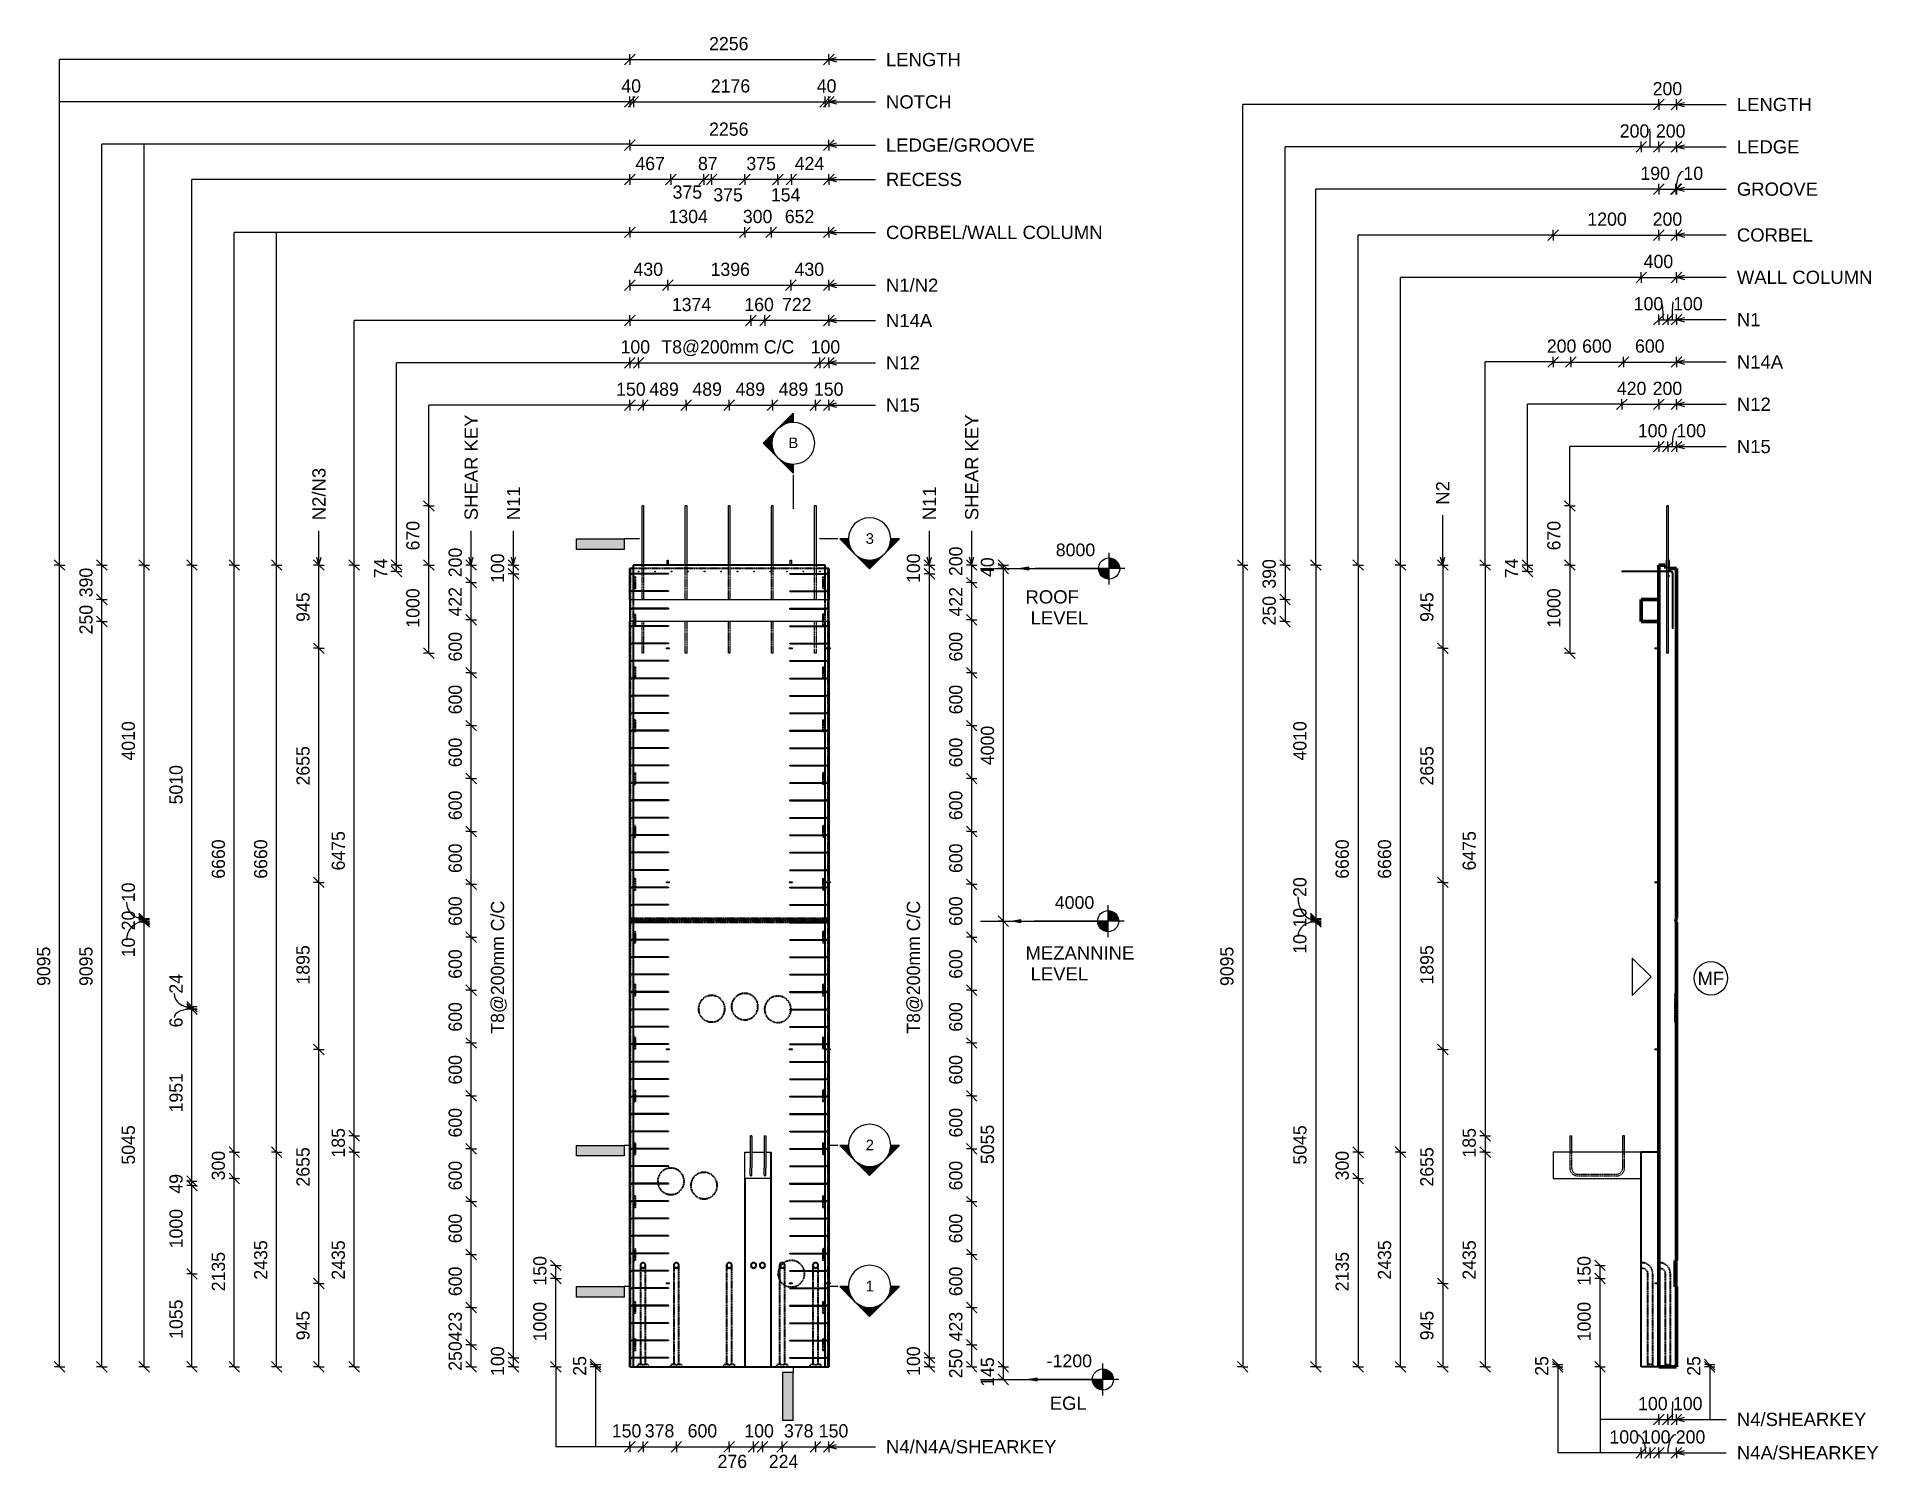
# Model space of a CAD drawing. Header units: millimetres. Extents: x -1213 to 19667, y -2591 to 13692.
import ezdxf

# ---------------------------------------------------------------- set-up
doc = ezdxf.new("R2010")
doc.units = ezdxf.units.MM
doc.linetypes.add('Dash', pattern=[6.36, 3.18, -3.18])
for name, color, linetype, lineweight in [('A-ANNO-DIMS', 211, 'Continuous', 9), ('A-ANNO-DIMS-60', 211, 'Continuous', 9), ('A-DETL-MBND', 5, 'Continuous', 18), ('A-DETL-THIN', 151, 'Continuous', 18), ('A-GENM', 13, 'Continuous', 18), ('A-WALL', 113, 'Continuous', 25), ('A-WALL-HDLN', 110, 'Dash', 25), ('G-ANNO-DIMS', 111, 'Continuous', 9), ('G-ANNO-SYMB', 111, 'Continuous', 9), ('G-ANNO-TEXT', 231, 'Continuous', 9), ('S-BEAM', 12, 'Continuous', 18), ('S-RBAR', 171, 'Continuous', 18)]:
    doc.layers.add(name, color=color, linetype=linetype, lineweight=lineweight)
doc.styles.add('Arial', font='arial.ttf', dxfattribs={"height": 120})
doc.styles.add('Arial_1', font='arial.ttf', dxfattribs={"height": 150})
doc.styles.add('Arial_2', font='arial.ttf', dxfattribs={"height": 144})
doc.styles.add('Nirmala UI Semilight', font='NirmalaS.ttf', dxfattribs={"height": 150})
doc.dimstyles.new('Arrow_Filled_-_2_5_NI_UI', dxfattribs={"dimscale": 304.8, "dimtxt": 157.104592, "dimasz": 0.393701, "dimexe": 0.19685, "dimexo": 0.0625, "dimgap": 0.19685, "dimtad": 1, "dimdec": 4, "dimzin": 0, "dimdsep": 46, "dimtxsty": 'Nirmala UI Semilight', "dimblk1": 'OBLIQUE', "dimblk2": 'OBLIQUE', "dimsah": 1, "dimcen": 0.09, "dimazin": 0, "dimtfac": 1, "dimtdec": 4, "dimtix": 1, "dimtmove": 0, "dimatfit": 3, "dimfxl": 0.19685, "dimfxlon": 1, "dimtvp": 1, "dimtolj": 1, "dimtzin": 0, "dimarcsym": 2})
doc.dimstyles.new('Arrow_Filled_-_2_5_NI_UI_1', dxfattribs={"dimscale": 304.8, "dimtxt": 157.104592, "dimasz": 0.393701, "dimexe": 0.19685, "dimexo": 0.0625, "dimgap": 0.19685, "dimtad": 1, "dimdec": 4, "dimzin": 0, "dimdsep": 46, "dimtxsty": 'Nirmala UI Semilight', "dimblk1": 'OBLIQUE', "dimblk2": 'OBLIQUE', "dimsah": 1, "dimcen": 0.09, "dimazin": 0, "dimtfac": 1, "dimtdec": 4, "dimtix": 1, "dimtmove": 2, "dimatfit": 3, "dimfxl": 0.19685, "dimfxlon": 1, "dimtvp": 1, "dimtolj": 1, "dimtzin": 0, "dimarcsym": 2})
doc.dimstyles.new('Arrow_Filled_-_2_5_NI_UI_2', dxfattribs={"dimscale": 304.8, "dimtxt": 157.104592, "dimasz": 0.393701, "dimexe": 0.19685, "dimexo": 0.0625, "dimgap": 0.19685, "dimtad": 1, "dimdec": 4, "dimzin": 0, "dimdsep": 46, "dimtxsty": 'Nirmala UI Semilight', "dimblk1": 'OBLIQUE', "dimblk2": 'OBLIQUE', "dimsah": 1, "dimcen": 0.09, "dimazin": 0, "dimtfac": 1, "dimtdec": 4, "dimtix": 1, "dimtmove": 1, "dimatfit": 3, "dimfxl": 0.19685, "dimfxlon": 1, "dimtvp": 1, "dimtolj": 1, "dimtzin": 0, "dimarcsym": 2})

msp = doc.modelspace()

# ---------------------------------------------------------------- texts
at = {"layer": 'G-ANNO-SYMB', "char_height": 120, "attachment_point": 1, "style": 'Arial'}
for s, insert, width in [('B', (7309.23369, 9146.36351), 139.493625), ('3', (8186.14437, 8060.19662), 115.443), ('2', (8186.14437, 1180.19662), 115.443), ('1', (8186.14437, -419.80338), 115.443)]:
    msp.add_mtext(s, dxfattribs=dict(at, insert=insert, width=width))
at = {"layer": 'G-ANNO-TEXT', "color": 7, "char_height": 150, "attachment_point": 1, "style": 'Arial_1'}
for s, insert, width in [('LENGTH', (8415.81689, 13509.18979), 1029.36675), ('NOTCH', (8415.81689, 13029.18979), 904.3035), ('LENGTH', (18064.78197, 12999.16102), 1029.36675), ('LEDGE/GROOVE', (8415.81689, 12539.18979), 2039.493), ('LEDGE', (18064.78197, 12519.16102), 856.20225), ('RECESS', (8415.81689, 12149.18979), 1038.987), ('GROOVE', (18064.78197, 12039.16102), 1111.138875), ('CORBEL/WALL COLUMN', (8415.81689, 11548.4876), 2972.65725), ('CORBEL', (18064.78197, 11519.16102), 1038.987), ('N1/N2', (8415.81689, 10949.18979), 716.708625), ('WALL COLUMN', (18064.78197, 11039.16102), 1861.518375), ('N14A', (8415.81689, 10549.18979), 630.126375), ('N1', (18064.78197, 10559.16102), 322.278375), ('N12', (8415.81689, 10069.18979), 461.772), ('N14A', (18064.78197, 10079.16102), 630.126375), ('N15', (8415.81689, 9589.18979), 461.772), ('N12', (18064.78197, 9599.16102), 461.772), ('N15', (18064.78197, 9119.16102), 461.772), ('ROOF', (9997.93626, 7413.47878), 731.139), (' LEVEL', (9997.93626, 7175.35378), 856.20225), ('MEZANNINE', (9997.93626, 3374.86337), 1486.328625), (' LEVEL', (9997.93626, 3136.73837), 856.20225), ('MF', (17618.39271, 3085.17623), 360.759375), ('EGL', (10273.15118, -1733.79296), 505.063125), ('N4/SHEARKEY', (18064.78197, -1917.49398), 1770.126), ('N4/N4A/SHEARKEY', (8415.81689, -2227.70013), 2332.910625), ('N4A/SHEARKEY', (18064.78197, -2295.52419), 1938.480375)]:
    msp.add_mtext(s, dxfattribs=dict(at, insert=insert, width=width))
at = {"layer": 'G-ANNO-TEXT', "color": 7, "char_height": 150, "attachment_point": 1, "rotation": 90, "style": 'Arial_1'}
for s, insert, width in [('SHEAR KEY', (3636.98391, 8208.20553), 1447.847625), ('SHEAR KEY', (9313.15985, 8208.20553), 1447.847625), ('N2/N3', (1910.9361, 8208.20553), 716.708625), ('N11', (4116.98391, 8208.20553), 461.772), ('N11', (8833.15985, 8208.20553), 461.772), ('N2', (14654.04719, 8383.73394), 322.278375)]:
    msp.add_mtext(s, dxfattribs=dict(at, insert=insert, width=width))

# ---------------------------------------------------------------- blocks, each defined once
blk = doc.blocks.new('M_Rectangular Corbel - M_Rectangular Corbel-2189266-Elevation Front')
at = {"layer": 'S-BEAM'}
for p, q in [((5511, 7060), (5511, 7310)), ((5511, 7310), (7767, 7310)), ((7767, 7310), (7767, 7060)), ((7767, 7060), (5511, 7060))]:
    blk.add_line(p, q, dxfattribs=at)
blk = doc.blocks.new('RR spread anchor face based - RR-SA-4_0-180-1726831-Elevation Front')
at = {"layer": 'A-GENM'}
for p, q in [((7331, 7749), (7331, 7754)), ((7331, 7754), (7343, 7754)), ((7331, 7700), (7331, 7749)), ((7343, 7749), (7331, 7749)), ((7343, 7754), (7343, 7749)), ((7343, 7749), (7343, 7700))]:
    blk.add_line(p, q, dxfattribs=at)
blk = doc.blocks.new('RR spread anchor face based - RR-SA-2_5-200-1726821-Elevation Front')
at = {"layer": 'A-GENM'}
for p, q in [((5926, 6760), (5928, 6760)), ((5926, 6750), (5926, 6760)), ((5928, 6750), (5926, 6750)), ((5928, 6760), (5953, 6760)), ((5928, 6760), (5928, 6750)), ((5953, 6750), (5928, 6750)), ((5953, 6760), (5956, 6760)), ((5953, 6760), (5953, 6750)), ((5956, 6750), (5953, 6750)), ((5956, 6760), (5956, 6750))]:
    blk.add_line(p, q, dxfattribs=at)
blk = doc.blocks.new('RR spread anchor face based - RR-SA-3_0-200-1726827-Elevation Front')
at = {"layer": 'A-GENM'}
for p, q in [((7727, 6760), (7777, 6760)), ((7777, 6750), (7727, 6750)), ((7777, 6760), (7782, 6760)), ((7777, 6750), (7777, 6760)), ((7782, 6750), (7777, 6750)), ((7782, 6760), (7782, 6750))]:
    blk.add_line(p, q, dxfattribs=at)
blk = doc.blocks.new('M_Rectangular Corbel - M_Rectangular Corbel-3077294-Elevation Front')
at = {"layer": 'S-BEAM'}
for p, q in [((6815, 740), (6815, 1040)), ((6815, 1040), (6874, 1040)), ((6894, 1040), (7034, 1040)), ((7054, 1040), (7115, 1040)), ((7115, 1040), (7115, 740)), ((7115, 740), (6815, 740))]:
    blk.add_line(p, q, dxfattribs=at)
blk = doc.blocks.new('M_Rectangular Corbel - M_Rectangular Corbel-2189266-Elevation Right')
at = {"layer": 'S-BEAM', "lineweight": 50}
for p, q in [((12914, 7310), (12714, 7310)), ((12714, 7310), (12714, 7060)), ((12914, 7060), (12914, 7310)), ((12714, 7060), (12914, 7060))]:
    blk.add_line(p, q, dxfattribs=at)
blk = doc.blocks.new('RR spread anchor face based - RR-SA-4_0-180-1726831-Elevation Right')
at = {"layer": 'A-GENM'}
for p, q in [((12996, 7754), (12994, 7749)), ((12994, 7749), (12994, 7661)), ((13003, 7754), (12996, 7754)), ((13031, 7754), (13024, 7754)), ((13034, 7749), (13031, 7754)), ((13034, 7660), (13034, 7749)), ((13034, 7579), (13024, 7579)), ((13024, 7574), (13034, 7574)), ((13034, 7574), (13034, 7579))]:
    blk.add_line(p, q, dxfattribs=at)
blk = doc.blocks.new('RR spread anchor face based - RR-SA-2_5-200-1726821-Elevation Right')
at = {"layer": 'A-GENM'}
for p, q in [((12869, 6760), (12874, 6760)), ((12869, 6760), (12869, 6750)), ((12874, 6750), (12869, 6750)), ((12874, 6760), (12914, 6760)), ((12874, 6760), (12874, 6750)), ((12914, 6750), (12874, 6750))]:
    blk.add_line(p, q, dxfattribs=at)
blk = doc.blocks.new('M_Rectangular Corbel - M_Rectangular Corbel-3077294-Elevation Right')
at = {"layer": 'S-BEAM'}
for p, q in [((11714, 1040), (11714, 740)), ((12714, 1040), (11714, 1040)), ((11714, 740), (12714, 740))]:
    blk.add_line(p, q, dxfattribs=at)
blk = doc.blocks.new('Detail View - M_Section Tail - Filled Horizontal-14034-Elevation Front')
at = {"layer": 'G-ANNO-SYMB'}
blk.add_hatch(color=256, dxfattribs=at).paths.add_polyline_path([(5448, -604), (5448, -484), (4908, -484), (4908, -604)])
for p, q in [((4908, -604), (4908, -484)), ((4908, -484), (5448, -484)), ((5448, -604), (4908, -604)), ((5448, -484), (5448, -604))]:
    blk.add_line(p, q, dxfattribs=at)
blk = doc.blocks.new('Detail View - M_Section Head - Filled SHOP DWG-1002450-Elevation Front')
at = {"layer": 'G-ANNO-SYMB'}
h = blk.add_hatch(color=256, dxfattribs=at)
edge = h.paths.add_edge_path()
edge.add_line((7891, -484), (7990, -484))
edge.add_arc((8230, -484), 240, 180, 225)
edge.add_line((8060, -654), (7891, -484))
h = blk.add_hatch(color=256, dxfattribs=at)
edge = h.paths.add_edge_path()
edge.add_line((8570, -484), (8400, -654))
edge.add_arc((8230, -484), 240, 315, 360)
edge.add_line((8470, -484), (8570, -484))
h = blk.add_hatch(color=256, dxfattribs=at)
edge = h.paths.add_edge_path()
edge.add_line((8230, -824), (8060, -654))
edge.add_arc((8230, -484), 240, 225, 270)
edge.add_line((8230, -724), (8230, -824))
h = blk.add_hatch(color=256, dxfattribs=at)
edge = h.paths.add_edge_path()
edge.add_line((8230, -824), (8230, -724))
edge.add_arc((8230, -484), 240, 270, 315)
edge.add_line((8400, -654), (8230, -824))
for p, q in [((8230, -824), (7891, -484)), ((7990, -484), (7891, -484)), ((7891, -484), (8060, -654)), ((7990, -484), (7891, -484)), ((8230, -824), (8570, -484)), ((8400, -654), (8570, -484)), ((8470, -484), (8570, -484)), ((8570, -484), (8470, -484)), ((8060, -654), (8230, -824)), ((8230, -824), (8400, -654)), ((8230, -724), (8230, -824)), ((8230, -824), (8230, -724))]:
    blk.add_line(p, q, dxfattribs=at)
for start, end in [(360, 180), (180, 360), (180, 225), (315, 360), (225, 270), (270, 315)]:
    blk.add_arc((8230, -484), 240, start, end, dxfattribs=at)
blk = doc.blocks.new('DIMBLOCK1-Elevation Front')
at = {"layer": 'A-ANNO-DIMS-60'}
for p, q in [((1986, -450), (1926, -390)), ((1986, -450), (1926, -450)), ((1986, -1395), (1986, -450)), ((1986, -450), (2046, -510)), ((1986, -450), (2046, -450)), ((1986, -1395), (1926, -1335)), ((1986, -1395), (1926, -1395)), ((1986, -1395), (2046, -1455)), ((1986, -1395), (2046, -1395))]:
    blk.add_line(p, q, dxfattribs=at)
at = {"layer": 'A-ANNO-DIMS-60', "color": 0, "insert": (1730, -1095), "char_height": 150, "width": 414.76, "attachment_point": 1, "rotation": 90, "line_spacing_factor": 1.142579, "style": 'Nirmala UI Semilight'}
blk.add_mtext('945', dxfattribs=at)
blk = doc.blocks.new('_Oblique')
at = {"color": 0, "linetype": 'ByBlock', "lineweight": -2}
blk.add_line((-0.5, -0.5), (0.5, 0.5), dxfattribs=at)
blk = doc.blocks.new('DIMBLOCK2-Elevation Front')
at = {"layer": 'A-ANNO-DIMS-60'}
for p, q in [((1986, 2205), (1926, 2265)), ((1986, 2205), (1926, 2205)), ((1986, -450), (1986, 2205)), ((1986, 2205), (2046, 2145)), ((1986, 2205), (2046, 2205)), ((1986, -450), (1926, -390)), ((1986, -450), (1926, -450)), ((1986, -450), (2046, -510)), ((1986, -450), (2046, -450))]:
    blk.add_line(p, q, dxfattribs=at)
at = {"layer": 'A-ANNO-DIMS-60', "color": 0, "insert": (1730, 649), "char_height": 150, "width": 548.44, "attachment_point": 1, "rotation": 90, "line_spacing_factor": 1.142579, "style": 'Nirmala UI Semilight'}
blk.add_mtext('2655', dxfattribs=at)
blk = doc.blocks.new('DIMBLOCK3-Elevation Front')
at = {"layer": 'A-ANNO-DIMS-60'}
for p, q in [((1986, 4100), (1926, 4160)), ((1986, 4100), (1926, 4100)), ((1986, 2205), (1986, 4100)), ((1986, 4100), (2046, 4040)), ((1986, 4100), (2046, 4100)), ((1986, 2205), (1926, 2265)), ((1986, 2205), (1926, 2205)), ((1986, 2205), (2046, 2145)), ((1986, 2205), (2046, 2205))]:
    blk.add_line(p, q, dxfattribs=at)
at = {"layer": 'A-ANNO-DIMS-60', "color": 0, "insert": (1730, 2941), "char_height": 150, "width": 507.31, "attachment_point": 1, "rotation": 90, "line_spacing_factor": 1.142579, "style": 'Nirmala UI Semilight'}
blk.add_mtext('1895', dxfattribs=at)
blk = doc.blocks.new('DIMBLOCK4-Elevation Front')
at = {"layer": 'A-ANNO-DIMS-60'}
for p, q in [((1986, 6755), (1926, 6815)), ((1986, 6755), (1926, 6755)), ((1986, 4100), (1986, 6755)), ((1986, 6755), (2046, 6695)), ((1986, 6755), (2046, 6755)), ((1986, 4100), (1926, 4160)), ((1986, 4100), (1926, 4100)), ((1986, 4100), (2046, 4040)), ((1986, 4100), (2046, 4100))]:
    blk.add_line(p, q, dxfattribs=at)
at = {"layer": 'A-ANNO-DIMS-60', "color": 0, "insert": (1730, 5199), "char_height": 150, "width": 548.44, "attachment_point": 1, "rotation": 90, "line_spacing_factor": 1.142579, "style": 'Nirmala UI Semilight'}
blk.add_mtext('2655', dxfattribs=at)
blk = doc.blocks.new('DIMBLOCK5-Elevation Front')
at = {"layer": 'A-ANNO-DIMS-60'}
for p, q in [((1986, 7700), (1926, 7760)), ((1986, 7700), (1926, 7700)), ((1986, 6755), (1986, 7700)), ((1986, 7700), (2046, 7640)), ((1986, 7700), (2046, 7700)), ((1986, 6755), (1926, 6815)), ((1986, 6755), (1926, 6755)), ((1986, 6755), (2046, 6695)), ((1986, 6755), (2046, 6755))]:
    blk.add_line(p, q, dxfattribs=at)
at = {"layer": 'A-ANNO-DIMS-60', "color": 0, "insert": (1730, 7055), "char_height": 150, "width": 414.76, "attachment_point": 1, "rotation": 90, "line_spacing_factor": 1.142579, "style": 'Nirmala UI Semilight'}
blk.add_mtext('945', dxfattribs=at)
blk = doc.blocks.new('DIMBLOCK6-Elevation Front')
at = {"layer": 'A-ANNO-DIMS-60'}
for p, q in [((-955, 7700), (-1015, 7760)), ((-955, 7700), (-1015, 7700)), ((-955, -1395), (-955, 7700)), ((-955, 7700), (-895, 7640)), ((-955, 7700), (-895, 7700)), ((-955, -1395), (-1015, -1335)), ((-955, -1395), (-1015, -1395)), ((-955, -1395), (-895, -1455)), ((-955, -1395), (-895, -1395))]:
    blk.add_line(p, q, dxfattribs=at)
at = {"layer": 'A-ANNO-DIMS-60', "color": 0, "insert": (-1211, 2924), "char_height": 150, "width": 548.44, "attachment_point": 1, "rotation": 90, "line_spacing_factor": 1.142579, "style": 'Nirmala UI Semilight'}
blk.add_mtext('9095', dxfattribs=at)
blk = doc.blocks.new('DIMBLOCK7-Elevation Front')
at = {"layer": 'A-ANNO-DIMS-60'}
for p, q in [((-475, 7310), (-535, 7370)), ((-475, 7310), (-535, 7310)), ((-475, 7060), (-475, 7310)), ((-475, 7310), (-415, 7250)), ((-475, 7310), (-415, 7310)), ((-475, 7060), (-535, 7120)), ((-475, 7060), (-535, 7060)), ((-475, 7060), (-415, 7000)), ((-475, 7060), (-415, 7060))]:
    blk.add_line(p, q, dxfattribs=at)
at = {"layer": 'A-ANNO-DIMS-60', "color": 0, "insert": (-731, 6913), "char_height": 150, "width": 411.33, "attachment_point": 1, "rotation": 90, "line_spacing_factor": 1.142579, "style": 'Nirmala UI Semilight'}
blk.add_mtext('250', dxfattribs=at)
blk = doc.blocks.new('DIMBLOCK8-Elevation Front')
at = {"layer": 'A-ANNO-DIMS-60'}
for p, q in [((-475, 7700), (-535, 7760)), ((-475, 7700), (-535, 7700)), ((-475, 7310), (-475, 7700)), ((-475, 7700), (-415, 7640)), ((-475, 7700), (-415, 7700)), ((-475, 7310), (-535, 7370)), ((-475, 7310), (-535, 7310)), ((-475, 7310), (-415, 7250)), ((-475, 7310), (-415, 7310))]:
    blk.add_line(p, q, dxfattribs=at)
at = {"layer": 'A-ANNO-DIMS-60', "color": 0, "insert": (-731, 7334), "char_height": 150, "width": 411.33, "attachment_point": 1, "rotation": 90, "line_spacing_factor": 1.142579, "style": 'Nirmala UI Semilight'}
blk.add_mtext('390', dxfattribs=at)
blk = doc.blocks.new('DIMBLOCK9-Elevation Front')
at = {"layer": 'A-ANNO-DIMS-60'}
for p, q in [((-475, 7700), (-535, 7760)), ((-475, 7700), (-535, 7700)), ((-475, -1395), (-475, 7700)), ((-475, 7700), (-415, 7640)), ((-475, 7700), (-415, 7700)), ((-475, -1395), (-535, -1335)), ((-475, -1395), (-535, -1395)), ((-475, -1395), (-415, -1455)), ((-475, -1395), (-415, -1395))]:
    blk.add_line(p, q, dxfattribs=at)
at = {"layer": 'A-ANNO-DIMS-60', "color": 0, "insert": (-731, 2924), "char_height": 150, "width": 548.44, "attachment_point": 1, "rotation": 90, "line_spacing_factor": 1.142579, "style": 'Nirmala UI Semilight'}
blk.add_mtext('9095', dxfattribs=at)
blk = doc.blocks.new('DIMBLOCK10-Elevation Front')
at = {"layer": 'A-ANNO-DIMS-60'}
for p, q in [((5, 3650), (-55, 3710)), ((5, 3650), (-55, 3650)), ((5, -1395), (5, 3650)), ((5, 3650), (65, 3590)), ((5, 3650), (65, 3650)), ((5, -1395), (-55, -1335)), ((5, -1395), (-55, -1395)), ((5, -1395), (65, -1455)), ((5, -1395), (65, -1395))]:
    blk.add_line(p, q, dxfattribs=at)
at = {"layer": 'A-ANNO-DIMS-60', "color": 0, "insert": (-251, 898), "char_height": 150, "width": 551.87, "attachment_point": 1, "rotation": 90, "line_spacing_factor": 1.142579, "style": 'Nirmala UI Semilight'}
blk.add_mtext('5045', dxfattribs=at)
blk = doc.blocks.new('DIMBLOCK11-Elevation Front')
at = {"layer": 'A-ANNO-DIMS-60'}
for p, q in [((5, 3660), (-55, 3720)), ((5, 3650), (-55, 3710)), ((5, 3660), (-55, 3660)), ((5, 3650), (-55, 3650)), ((5, 3650), (5, 3660)), ((5, 3660), (65, 3600)), ((5, 3660), (65, 3660)), ((5, 3650), (65, 3590)), ((5, 3650), (65, 3650))]:
    blk.add_line(p, q, dxfattribs=at)
blk.add_ellipse((5, 3445), major_axis=(0, 210), ratio=0.96645, start_param=0, end_param=1.570796, dxfattribs=at)
at = {"layer": 'A-ANNO-DIMS-60', "color": 0, "insert": (-251, 3251), "char_height": 150, "width": 233.09, "attachment_point": 1, "rotation": 90, "line_spacing_factor": 1.142579, "style": 'Nirmala UI Semilight'}
blk.add_mtext('10', dxfattribs=at)
blk = doc.blocks.new('DIMBLOCK12-Elevation Front')
at = {"layer": 'A-ANNO-DIMS-60'}
for p, q in [((5, 3680), (-55, 3740)), ((5, 3660), (-55, 3720)), ((5, 3680), (-55, 3680)), ((5, 3660), (-55, 3660)), ((5, 3660), (5, 3680)), ((5, 3680), (65, 3620)), ((5, 3680), (65, 3680)), ((5, 3660), (65, 3600)), ((5, 3660), (65, 3660))]:
    blk.add_line(p, q, dxfattribs=at)
at = {"layer": 'A-ANNO-DIMS-60', "color": 0, "insert": (-251, 3556), "char_height": 150, "width": 274.22, "attachment_point": 1, "rotation": 90, "line_spacing_factor": 1.142579, "style": 'Nirmala UI Semilight'}
blk.add_mtext('20', dxfattribs=at)
blk = doc.blocks.new('DIMBLOCK13-Elevation Front')
at = {"layer": 'A-ANNO-DIMS-60'}
for p, q in [((5, 3690), (-55, 3750)), ((5, 3680), (-55, 3740)), ((5, 3690), (-55, 3690)), ((5, 3680), (-55, 3680)), ((5, 3680), (5, 3690)), ((5, 3690), (65, 3630)), ((5, 3690), (65, 3690)), ((5, 3680), (65, 3620)), ((5, 3680), (65, 3680))]:
    blk.add_line(p, q, dxfattribs=at)
blk.add_ellipse((5, 3875), major_axis=(203, 0), ratio=0.936101, start_param=3.141593, end_param=4.712389, dxfattribs=at)
at = {"layer": 'A-ANNO-DIMS-60', "color": 0, "insert": (-251, 3875), "char_height": 150, "width": 233.09, "attachment_point": 1, "rotation": 90, "line_spacing_factor": 1.142579, "style": 'Nirmala UI Semilight'}
blk.add_mtext('10', dxfattribs=at)
blk = doc.blocks.new('DIMBLOCK14-Elevation Front')
at = {"layer": 'A-ANNO-DIMS-60'}
for p, q in [((5, 7700), (-55, 7760)), ((5, 7700), (-55, 7700)), ((5, 3690), (5, 7700)), ((5, 7700), (65, 7640)), ((5, 7700), (65, 7700)), ((5, 3690), (-55, 3750)), ((5, 3690), (-55, 3690)), ((5, 3690), (65, 3630)), ((5, 3690), (65, 3690))]:
    blk.add_line(p, q, dxfattribs=at)
at = {"layer": 'A-ANNO-DIMS-60', "color": 0, "insert": (-251, 5482), "char_height": 150, "width": 510.73, "attachment_point": 1, "rotation": 90, "line_spacing_factor": 1.142579, "style": 'Nirmala UI Semilight'}
blk.add_mtext('4010', dxfattribs=at)
blk = doc.blocks.new('DIMBLOCK15-Elevation Front')
at = {"layer": 'A-ANNO-DIMS-60'}
for p, q in [((5511, 13434), (5451, 13374)), ((5511, 13434), (5571, 13494)), ((5511, 13434), (5511, 13494)), ((5511, 13434), (7767, 13434)), ((5511, 13434), (5511, 13374)), ((7767, 13434), (7707, 13374)), ((7767, 13434), (7827, 13494)), ((7767, 13434), (7767, 13494)), ((7767, 13434), (7767, 13374))]:
    blk.add_line(p, q, dxfattribs=at)
at = {"layer": 'A-ANNO-DIMS-60', "color": 0, "insert": (6410, 13690), "char_height": 150, "width": 548.44, "attachment_point": 1, "line_spacing_factor": 1.142579, "style": 'Nirmala UI Semilight'}
blk.add_mtext('2256', dxfattribs=at)
blk = doc.blocks.new('DIMBLOCK16-Elevation Front')
at = {"layer": 'A-ANNO-DIMS-60'}
for p, q in [((5511, 12954), (5451, 12894)), ((5551, 12954), (5491, 12894)), ((5511, 12954), (5571, 13014)), ((5511, 12954), (5511, 13014)), ((5511, 12954), (5551, 12954)), ((5511, 12954), (5511, 12894)), ((5551, 12954), (5611, 13014)), ((5551, 12954), (5551, 13014)), ((5551, 12954), (5551, 12894))]:
    blk.add_line(p, q, dxfattribs=at)
at = {"layer": 'A-ANNO-DIMS-60', "color": 0, "insert": (5415, 13210), "char_height": 150, "width": 277.65, "attachment_point": 1, "line_spacing_factor": 1.142579, "style": 'Nirmala UI Semilight'}
blk.add_mtext('40', dxfattribs=at)
blk = doc.blocks.new('DIMBLOCK17-Elevation Front')
at = {"layer": 'A-ANNO-DIMS-60'}
for p, q in [((5551, 12954), (5491, 12894)), ((5551, 12954), (5611, 13014)), ((5551, 12954), (5551, 13014)), ((5551, 12954), (7727, 12954)), ((5551, 12954), (5551, 12894)), ((7727, 12954), (7667, 12894)), ((7727, 12954), (7787, 13014)), ((7727, 12954), (7727, 13014)), ((7727, 12954), (7727, 12894))]:
    blk.add_line(p, q, dxfattribs=at)
at = {"layer": 'A-ANNO-DIMS-60', "color": 0, "insert": (6430, 13210), "char_height": 150, "width": 500.45, "attachment_point": 1, "line_spacing_factor": 1.142579, "style": 'Nirmala UI Semilight'}
blk.add_mtext('2176', dxfattribs=at)
blk = doc.blocks.new('DIMBLOCK18-Elevation Front')
at = {"layer": 'A-ANNO-DIMS-60'}
for p, q in [((7727, 12954), (7667, 12894)), ((7767, 12954), (7707, 12894)), ((7727, 12954), (7787, 13014)), ((7727, 12954), (7727, 13014)), ((7727, 12954), (7767, 12954)), ((7727, 12954), (7727, 12894)), ((7767, 12954), (7827, 13014)), ((7767, 12954), (7767, 13014)), ((7767, 12954), (7767, 12894))]:
    blk.add_line(p, q, dxfattribs=at)
at = {"layer": 'A-ANNO-DIMS-60', "color": 0, "insert": (7631, 13210), "char_height": 150, "width": 277.65, "attachment_point": 1, "line_spacing_factor": 1.142579, "style": 'Nirmala UI Semilight'}
blk.add_mtext('40', dxfattribs=at)
blk = doc.blocks.new('DIMBLOCK19-Elevation Front')
at = {"layer": 'A-ANNO-DIMS-60'}
for p, q in [((5511, 10874), (5451, 10814)), ((5511, 10874), (5571, 10934)), ((5511, 10874), (5511, 10934)), ((5511, 10874), (5941, 10874)), ((5511, 10874), (5511, 10814)), ((5941, 10874), (5881, 10814)), ((5941, 10874), (6001, 10934)), ((5941, 10874), (5941, 10934)), ((5941, 10874), (5941, 10814))]:
    blk.add_line(p, q, dxfattribs=at)
at = {"layer": 'A-ANNO-DIMS-60', "color": 0, "insert": (5553, 11130), "char_height": 150, "width": 414.76, "attachment_point": 1, "line_spacing_factor": 1.142579, "style": 'Nirmala UI Semilight'}
blk.add_mtext('430', dxfattribs=at)
blk = doc.blocks.new('DIMBLOCK20-Elevation Front')
at = {"layer": 'A-ANNO-DIMS-60'}
for p, q in [((5941, 10874), (5881, 10814)), ((5941, 10874), (6001, 10934)), ((5941, 10874), (5941, 10934)), ((5941, 10874), (7337, 10874)), ((5941, 10874), (5941, 10814)), ((7337, 10874), (7277, 10814)), ((7337, 10874), (7397, 10934)), ((7337, 10874), (7337, 10934)), ((7337, 10874), (7337, 10814))]:
    blk.add_line(p, q, dxfattribs=at)
at = {"layer": 'A-ANNO-DIMS-60', "color": 0, "insert": (6427, 11130), "char_height": 150, "width": 507.31, "attachment_point": 1, "line_spacing_factor": 1.142579, "style": 'Nirmala UI Semilight'}
blk.add_mtext('1396', dxfattribs=at)
blk = doc.blocks.new('DIMBLOCK21-Elevation Front')
at = {"layer": 'A-ANNO-DIMS-60'}
for p, q in [((7337, 10874), (7277, 10814)), ((7337, 10874), (7397, 10934)), ((7337, 10874), (7337, 10934)), ((7337, 10874), (7767, 10874)), ((7337, 10874), (7337, 10814)), ((7767, 10874), (7707, 10814)), ((7767, 10874), (7827, 10934)), ((7767, 10874), (7767, 10934)), ((7767, 10874), (7767, 10814))]:
    blk.add_line(p, q, dxfattribs=at)
at = {"layer": 'A-ANNO-DIMS-60', "color": 0, "insert": (7379, 11130), "char_height": 150, "width": 414.76, "attachment_point": 1, "line_spacing_factor": 1.142579, "style": 'Nirmala UI Semilight'}
blk.add_mtext('430', dxfattribs=at)
blk = doc.blocks.new('DIMBLOCK22-Elevation Front')
at = {"layer": 'A-ANNO-DIMS-60'}
for p, q in [((5511, 12464), (5451, 12404)), ((5511, 12464), (5571, 12524)), ((5511, 12464), (5511, 12524)), ((5511, 12464), (7767, 12464)), ((5511, 12464), (5511, 12404)), ((7767, 12464), (7707, 12404)), ((7767, 12464), (7827, 12524)), ((7767, 12464), (7767, 12524)), ((7767, 12464), (7767, 12404))]:
    blk.add_line(p, q, dxfattribs=at)
at = {"layer": 'A-ANNO-DIMS-60', "color": 0, "insert": (6410, 12720), "char_height": 150, "width": 548.44, "attachment_point": 1, "line_spacing_factor": 1.142579, "style": 'Nirmala UI Semilight'}
blk.add_mtext('2256', dxfattribs=at)
blk = doc.blocks.new('DIMBLOCK23-Elevation Front')
at = {"layer": 'A-ANNO-DIMS-60'}
for p, q in [((5511, 9994), (5571, 10054)), ((5511, 9994), (5511, 10054)), ((5611, 9994), (5671, 10054)), ((5611, 9994), (5611, 10054)), ((5511, 9994), (5451, 9934)), ((5511, 9994), (5611, 9994)), ((5511, 9994), (5511, 9934)), ((5611, 9994), (5551, 9934)), ((5611, 9994), (5611, 9934))]:
    blk.add_line(p, q, dxfattribs=at)
at = {"layer": 'A-ANNO-DIMS-60', "color": 0, "insert": (5406, 10250), "char_height": 150, "width": 370.2, "attachment_point": 1, "line_spacing_factor": 1.142579, "style": 'Nirmala UI Semilight'}
blk.add_mtext('100', dxfattribs=at)
blk = doc.blocks.new('DIMBLOCK24-Elevation Front')
at = {"layer": 'A-ANNO-DIMS-60'}
for p, q in [((5611, 9994), (5671, 10054)), ((5611, 9994), (5611, 10054)), ((7667, 9994), (7727, 10054)), ((7667, 9994), (7667, 10054)), ((5611, 9994), (5551, 9934)), ((5611, 9994), (7667, 9994)), ((5611, 9994), (5611, 9934)), ((7667, 9994), (7607, 9934)), ((7667, 9994), (7667, 9934))]:
    blk.add_line(p, q, dxfattribs=at)
at = {"layer": 'A-ANNO-DIMS-60', "color": 0, "insert": (5869, 10250), "char_height": 150, "width": 1847.55, "attachment_point": 1, "line_spacing_factor": 1.142579, "style": 'Nirmala UI Semilight'}
blk.add_mtext('T8@200mm C/C', dxfattribs=at)
blk = doc.blocks.new('DIMBLOCK25-Elevation Front')
at = {"layer": 'A-ANNO-DIMS-60'}
for p, q in [((7667, 9994), (7727, 10054)), ((7667, 9994), (7667, 10054)), ((7767, 9994), (7827, 10054)), ((7767, 9994), (7767, 10054)), ((7667, 9994), (7607, 9934)), ((7667, 9994), (7767, 9994)), ((7667, 9994), (7667, 9934)), ((7767, 9994), (7707, 9934)), ((7767, 9994), (7767, 9934))]:
    blk.add_line(p, q, dxfattribs=at)
at = {"layer": 'A-ANNO-DIMS-60', "color": 0, "insert": (7562, 10250), "char_height": 150, "width": 370.2, "attachment_point": 1, "line_spacing_factor": 1.142579, "style": 'Nirmala UI Semilight'}
blk.add_mtext('100', dxfattribs=at)
blk = doc.blocks.new('DIMBLOCK26-Elevation Front')
at = {"layer": 'A-ANNO-DIMS-60'}
for p, q in [((5511, 9514), (5451, 9454)), ((5511, 9514), (5571, 9574)), ((5511, 9514), (5511, 9574)), ((5511, 9514), (5661, 9514)), ((5511, 9514), (5511, 9454)), ((5661, 9514), (5601, 9454)), ((5661, 9514), (5721, 9574)), ((5661, 9514), (5661, 9574)), ((5661, 9514), (5661, 9454))]:
    blk.add_line(p, q, dxfattribs=at)
at = {"layer": 'A-ANNO-DIMS-60', "color": 0, "insert": (5356, 9770), "char_height": 150, "width": 370.2, "attachment_point": 1, "line_spacing_factor": 1.142579, "style": 'Nirmala UI Semilight'}
blk.add_mtext('150', dxfattribs=at)
blk = doc.blocks.new('DIMBLOCK27-Elevation Front')
at = {"layer": 'A-ANNO-DIMS-60'}
for p, q in [((5661, 9514), (5601, 9454)), ((5661, 9514), (5721, 9574)), ((5661, 9514), (5661, 9574)), ((5661, 9514), (6150, 9514)), ((5661, 9514), (5661, 9454)), ((6150, 9514), (6090, 9454)), ((6150, 9514), (6210, 9574)), ((6150, 9514), (6150, 9574)), ((6150, 9514), (6150, 9454))]:
    blk.add_line(p, q, dxfattribs=at)
at = {"layer": 'A-ANNO-DIMS-60', "color": 0, "insert": (5732, 9770), "char_height": 150, "width": 414.76, "attachment_point": 1, "line_spacing_factor": 1.142579, "style": 'Nirmala UI Semilight'}
blk.add_mtext('489', dxfattribs=at)
blk = doc.blocks.new('DIMBLOCK28-Elevation Front')
at = {"layer": 'A-ANNO-DIMS-60'}
for p, q in [((6150, 9514), (6090, 9454)), ((6150, 9514), (6210, 9574)), ((6150, 9514), (6150, 9574)), ((6150, 9514), (6639, 9514)), ((6150, 9514), (6150, 9454)), ((6639, 9514), (6579, 9454)), ((6639, 9514), (6699, 9574)), ((6639, 9514), (6639, 9574)), ((6639, 9514), (6639, 9454))]:
    blk.add_line(p, q, dxfattribs=at)
at = {"layer": 'A-ANNO-DIMS-60', "color": 0, "insert": (6221, 9770), "char_height": 150, "width": 414.76, "attachment_point": 1, "line_spacing_factor": 1.142579, "style": 'Nirmala UI Semilight'}
blk.add_mtext('489', dxfattribs=at)
blk = doc.blocks.new('DIMBLOCK29-Elevation Front')
at = {"layer": 'A-ANNO-DIMS-60'}
for p, q in [((6639, 9514), (6579, 9454)), ((6639, 9514), (6699, 9574)), ((6639, 9514), (6639, 9574)), ((6639, 9514), (7128, 9514)), ((6639, 9514), (6639, 9454)), ((7128, 9514), (7068, 9454)), ((7128, 9514), (7188, 9574)), ((7128, 9514), (7128, 9574)), ((7128, 9514), (7128, 9454))]:
    blk.add_line(p, q, dxfattribs=at)
at = {"layer": 'A-ANNO-DIMS-60', "color": 0, "insert": (6710, 9770), "char_height": 150, "width": 414.76, "attachment_point": 1, "line_spacing_factor": 1.142579, "style": 'Nirmala UI Semilight'}
blk.add_mtext('489', dxfattribs=at)
blk = doc.blocks.new('DIMBLOCK30-Elevation Front')
at = {"layer": 'A-ANNO-DIMS-60'}
for p, q in [((7128, 9514), (7068, 9454)), ((7128, 9514), (7188, 9574)), ((7128, 9514), (7128, 9574)), ((7128, 9514), (7617, 9514)), ((7128, 9514), (7128, 9454)), ((7617, 9514), (7557, 9454)), ((7617, 9514), (7677, 9574)), ((7617, 9514), (7617, 9574)), ((7617, 9514), (7617, 9454))]:
    blk.add_line(p, q, dxfattribs=at)
at = {"layer": 'A-ANNO-DIMS-60', "color": 0, "insert": (7199, 9770), "char_height": 150, "width": 414.76, "attachment_point": 1, "line_spacing_factor": 1.142579, "style": 'Nirmala UI Semilight'}
blk.add_mtext('489', dxfattribs=at)
blk = doc.blocks.new('DIMBLOCK31-Elevation Front')
at = {"layer": 'A-ANNO-DIMS-60'}
for p, q in [((7617, 9514), (7557, 9454)), ((7617, 9514), (7677, 9574)), ((7617, 9514), (7617, 9574)), ((7617, 9514), (7767, 9514)), ((7617, 9514), (7617, 9454)), ((7767, 9514), (7707, 9454)), ((7767, 9514), (7827, 9574)), ((7767, 9514), (7767, 9574)), ((7767, 9514), (7767, 9454))]:
    blk.add_line(p, q, dxfattribs=at)
at = {"layer": 'A-ANNO-DIMS-60', "color": 0, "insert": (7599, 9770), "char_height": 150, "width": 370.2, "attachment_point": 1, "line_spacing_factor": 1.142579, "style": 'Nirmala UI Semilight'}
blk.add_mtext('150', dxfattribs=at)
blk = doc.blocks.new('DIMBLOCK32-Elevation Front')
at = {"layer": 'A-ANNO-DIMS-60'}
for p, q in [((3232, 7700), (3172, 7760)), ((3232, 7700), (3172, 7700)), ((3232, 6700), (3232, 7700)), ((3232, 7700), (3292, 7640)), ((3232, 7700), (3292, 7700)), ((3232, 6700), (3172, 6760)), ((3232, 6700), (3172, 6700)), ((3232, 6700), (3292, 6640)), ((3232, 6700), (3292, 6700))]:
    blk.add_line(p, q, dxfattribs=at)
at = {"layer": 'A-ANNO-DIMS-60', "color": 0, "insert": (2976, 6989), "char_height": 150, "width": 507.31, "attachment_point": 1, "rotation": 90, "line_spacing_factor": 1.142579, "style": 'Nirmala UI Semilight'}
blk.add_mtext('1000', dxfattribs=at)
blk = doc.blocks.new('DIMBLOCK33-Elevation Front')
at = {"layer": 'A-ANNO-DIMS-60'}
for p, q in [((3232, 8370), (3172, 8430)), ((3232, 8370), (3172, 8370)), ((3232, 7700), (3232, 8370)), ((3232, 8370), (3292, 8310)), ((3232, 8370), (3292, 8370)), ((3232, 7700), (3172, 7760)), ((3232, 7700), (3172, 7700)), ((3232, 7700), (3292, 7640)), ((3232, 7700), (3292, 7700))]:
    blk.add_line(p, q, dxfattribs=at)
at = {"layer": 'A-ANNO-DIMS-60', "color": 0, "insert": (2976, 7866), "char_height": 150, "width": 404.47, "attachment_point": 1, "rotation": 90, "line_spacing_factor": 1.142579, "style": 'Nirmala UI Semilight'}
blk.add_mtext('670', dxfattribs=at)
blk = doc.blocks.new('DIMBLOCK34-Elevation Front')
at = {"layer": 'A-ANNO-DIMS-60'}
for p, q in [((2866, 7700), (2806, 7760)), ((2866, 7700), (2806, 7700)), ((2866, 7626), (2806, 7686)), ((2866, 7626), (2806, 7626)), ((2866, 7626), (2866, 7700)), ((2866, 7700), (2926, 7640)), ((2866, 7700), (2926, 7700)), ((2866, 7626), (2926, 7566)), ((2866, 7626), (2926, 7626))]:
    blk.add_line(p, q, dxfattribs=at)
at = {"layer": 'A-ANNO-DIMS-60', "color": 0, "insert": (2610, 7550), "char_height": 150, "width": 270.79, "attachment_point": 1, "rotation": 90, "line_spacing_factor": 1.142579, "style": 'Nirmala UI Semilight'}
blk.add_mtext('74', dxfattribs=at)
blk = doc.blocks.new('DIMBLOCK35-Elevation Front')
at = {"layer": 'A-ANNO-DIMS-60'}
for p, q in [((3712, -1145), (3652, -1085)), ((3712, -1145), (3652, -1145)), ((3712, -1395), (3712, -1145)), ((3712, -1145), (3772, -1205)), ((3712, -1145), (3772, -1145)), ((3712, -1395), (3652, -1335)), ((3712, -1395), (3652, -1395)), ((3712, -1395), (3772, -1455)), ((3712, -1395), (3772, -1395))]:
    blk.add_line(p, q, dxfattribs=at)
at = {"layer": 'A-ANNO-DIMS-60', "color": 0, "insert": (3456, -1441), "char_height": 150, "width": 411.33, "attachment_point": 1, "rotation": 90, "line_spacing_factor": 1.142579, "style": 'Nirmala UI Semilight'}
blk.add_mtext('250', dxfattribs=at)
blk = doc.blocks.new('DIMBLOCK36-Elevation Front')
at = {"layer": 'A-ANNO-DIMS-60'}
for p, q in [((3712, -722), (3652, -662)), ((3712, -722), (3652, -722)), ((3712, -1145), (3712, -722)), ((3712, -722), (3772, -782)), ((3712, -722), (3772, -722)), ((3712, -1145), (3652, -1085)), ((3712, -1145), (3652, -1145)), ((3712, -1145), (3772, -1205)), ((3712, -1145), (3772, -1145))]:
    blk.add_line(p, q, dxfattribs=at)
at = {"layer": 'A-ANNO-DIMS-60', "color": 0, "insert": (3456, -1107), "char_height": 150, "width": 414.76, "attachment_point": 1, "rotation": 90, "line_spacing_factor": 1.142579, "style": 'Nirmala UI Semilight'}
blk.add_mtext('423', dxfattribs=at)
blk = doc.blocks.new('DIMBLOCK37-Elevation Front')
at = {"layer": 'A-ANNO-DIMS-60'}
for p, q in [((3712, -122), (3652, -62)), ((3712, -122), (3652, -122)), ((3712, -722), (3712, -122)), ((3712, -122), (3772, -182)), ((3712, -122), (3772, -122)), ((3712, -722), (3652, -662)), ((3712, -722), (3652, -722)), ((3712, -722), (3772, -782)), ((3712, -722), (3772, -722))]:
    blk.add_line(p, q, dxfattribs=at)
at = {"layer": 'A-ANNO-DIMS-60', "color": 0, "insert": (3456, -594), "char_height": 150, "width": 411.33, "attachment_point": 1, "rotation": 90, "line_spacing_factor": 1.142579, "style": 'Nirmala UI Semilight'}
blk.add_mtext('600', dxfattribs=at)
blk = doc.blocks.new('DIMBLOCK38-Elevation Front')
at = {"layer": 'A-ANNO-DIMS-60'}
for p, q in [((3712, 478), (3652, 538)), ((3712, 478), (3652, 478)), ((3712, -122), (3712, 478)), ((3712, 478), (3772, 418)), ((3712, 478), (3772, 478)), ((3712, -122), (3652, -62)), ((3712, -122), (3652, -122)), ((3712, -122), (3772, -182)), ((3712, -122), (3772, -122))]:
    blk.add_line(p, q, dxfattribs=at)
at = {"layer": 'A-ANNO-DIMS-60', "color": 0, "insert": (3456, 6), "char_height": 150, "width": 411.33, "attachment_point": 1, "rotation": 90, "line_spacing_factor": 1.142579, "style": 'Nirmala UI Semilight'}
blk.add_mtext('600', dxfattribs=at)
blk = doc.blocks.new('DIMBLOCK39-Elevation Front')
at = {"layer": 'A-ANNO-DIMS-60'}
for p, q in [((3712, 1078), (3652, 1138)), ((3712, 1078), (3652, 1078)), ((3712, 478), (3712, 1078)), ((3712, 1078), (3772, 1018)), ((3712, 1078), (3772, 1078)), ((3712, 478), (3652, 538)), ((3712, 478), (3652, 478)), ((3712, 478), (3772, 418)), ((3712, 478), (3772, 478))]:
    blk.add_line(p, q, dxfattribs=at)
at = {"layer": 'A-ANNO-DIMS-60', "color": 0, "insert": (3456, 606), "char_height": 150, "width": 411.33, "attachment_point": 1, "rotation": 90, "line_spacing_factor": 1.142579, "style": 'Nirmala UI Semilight'}
blk.add_mtext('600', dxfattribs=at)
blk = doc.blocks.new('DIMBLOCK40-Elevation Front')
at = {"layer": 'A-ANNO-DIMS-60'}
for p, q in [((3712, 1678), (3652, 1738)), ((3712, 1678), (3652, 1678)), ((3712, 1078), (3712, 1678)), ((3712, 1678), (3772, 1618)), ((3712, 1678), (3772, 1678)), ((3712, 1078), (3652, 1138)), ((3712, 1078), (3652, 1078)), ((3712, 1078), (3772, 1018)), ((3712, 1078), (3772, 1078))]:
    blk.add_line(p, q, dxfattribs=at)
at = {"layer": 'A-ANNO-DIMS-60', "color": 0, "insert": (3456, 1206), "char_height": 150, "width": 411.33, "attachment_point": 1, "rotation": 90, "line_spacing_factor": 1.142579, "style": 'Nirmala UI Semilight'}
blk.add_mtext('600', dxfattribs=at)
blk = doc.blocks.new('DIMBLOCK41-Elevation Front')
at = {"layer": 'A-ANNO-DIMS-60'}
for p, q in [((3712, 2278), (3652, 2338)), ((3712, 2278), (3652, 2278)), ((3712, 1678), (3712, 2278)), ((3712, 2278), (3772, 2218)), ((3712, 2278), (3772, 2278)), ((3712, 1678), (3652, 1738)), ((3712, 1678), (3652, 1678)), ((3712, 1678), (3772, 1618)), ((3712, 1678), (3772, 1678))]:
    blk.add_line(p, q, dxfattribs=at)
at = {"layer": 'A-ANNO-DIMS-60', "color": 0, "insert": (3456, 1806), "char_height": 150, "width": 411.33, "attachment_point": 1, "rotation": 90, "line_spacing_factor": 1.142579, "style": 'Nirmala UI Semilight'}
blk.add_mtext('600', dxfattribs=at)
blk = doc.blocks.new('DIMBLOCK42-Elevation Front')
at = {"layer": 'A-ANNO-DIMS-60'}
for p, q in [((3712, 2878), (3652, 2938)), ((3712, 2878), (3652, 2878)), ((3712, 2278), (3712, 2878)), ((3712, 2878), (3772, 2818)), ((3712, 2878), (3772, 2878)), ((3712, 2278), (3652, 2338)), ((3712, 2278), (3652, 2278)), ((3712, 2278), (3772, 2218)), ((3712, 2278), (3772, 2278))]:
    blk.add_line(p, q, dxfattribs=at)
at = {"layer": 'A-ANNO-DIMS-60', "color": 0, "insert": (3456, 2406), "char_height": 150, "width": 411.33, "attachment_point": 1, "rotation": 90, "line_spacing_factor": 1.142579, "style": 'Nirmala UI Semilight'}
blk.add_mtext('600', dxfattribs=at)
blk = doc.blocks.new('DIMBLOCK43-Elevation Front')
at = {"layer": 'A-ANNO-DIMS-60'}
for p, q in [((3712, 3478), (3652, 3538)), ((3712, 3478), (3652, 3478)), ((3712, 2878), (3712, 3478)), ((3712, 3478), (3772, 3418)), ((3712, 3478), (3772, 3478)), ((3712, 2878), (3652, 2938)), ((3712, 2878), (3652, 2878)), ((3712, 2878), (3772, 2818)), ((3712, 2878), (3772, 2878))]:
    blk.add_line(p, q, dxfattribs=at)
at = {"layer": 'A-ANNO-DIMS-60', "color": 0, "insert": (3456, 3006), "char_height": 150, "width": 411.33, "attachment_point": 1, "rotation": 90, "line_spacing_factor": 1.142579, "style": 'Nirmala UI Semilight'}
blk.add_mtext('600', dxfattribs=at)
blk = doc.blocks.new('DIMBLOCK44-Elevation Front')
at = {"layer": 'A-ANNO-DIMS-60'}
for p, q in [((3712, 4078), (3652, 4138)), ((3712, 4078), (3652, 4078)), ((3712, 3478), (3712, 4078)), ((3712, 4078), (3772, 4018)), ((3712, 4078), (3772, 4078)), ((3712, 3478), (3652, 3538)), ((3712, 3478), (3652, 3478)), ((3712, 3478), (3772, 3418)), ((3712, 3478), (3772, 3478))]:
    blk.add_line(p, q, dxfattribs=at)
at = {"layer": 'A-ANNO-DIMS-60', "color": 0, "insert": (3456, 3606), "char_height": 150, "width": 411.33, "attachment_point": 1, "rotation": 90, "line_spacing_factor": 1.142579, "style": 'Nirmala UI Semilight'}
blk.add_mtext('600', dxfattribs=at)
blk = doc.blocks.new('DIMBLOCK45-Elevation Front')
at = {"layer": 'A-ANNO-DIMS-60'}
for p, q in [((3712, 4678), (3652, 4738)), ((3712, 4678), (3652, 4678)), ((3712, 4078), (3712, 4678)), ((3712, 4678), (3772, 4618)), ((3712, 4678), (3772, 4678)), ((3712, 4078), (3652, 4138)), ((3712, 4078), (3652, 4078)), ((3712, 4078), (3772, 4018)), ((3712, 4078), (3772, 4078))]:
    blk.add_line(p, q, dxfattribs=at)
at = {"layer": 'A-ANNO-DIMS-60', "color": 0, "insert": (3456, 4206), "char_height": 150, "width": 411.33, "attachment_point": 1, "rotation": 90, "line_spacing_factor": 1.142579, "style": 'Nirmala UI Semilight'}
blk.add_mtext('600', dxfattribs=at)
blk = doc.blocks.new('DIMBLOCK46-Elevation Front')
at = {"layer": 'A-ANNO-DIMS-60'}
for p, q in [((3712, 5278), (3652, 5338)), ((3712, 5278), (3652, 5278)), ((3712, 4678), (3712, 5278)), ((3712, 5278), (3772, 5218)), ((3712, 5278), (3772, 5278)), ((3712, 4678), (3652, 4738)), ((3712, 4678), (3652, 4678)), ((3712, 4678), (3772, 4618)), ((3712, 4678), (3772, 4678))]:
    blk.add_line(p, q, dxfattribs=at)
at = {"layer": 'A-ANNO-DIMS-60', "color": 0, "insert": (3456, 4806), "char_height": 150, "width": 411.33, "attachment_point": 1, "rotation": 90, "line_spacing_factor": 1.142579, "style": 'Nirmala UI Semilight'}
blk.add_mtext('600', dxfattribs=at)
blk = doc.blocks.new('DIMBLOCK47-Elevation Front')
at = {"layer": 'A-ANNO-DIMS-60'}
for p, q in [((3712, 5878), (3652, 5938)), ((3712, 5878), (3652, 5878)), ((3712, 5278), (3712, 5878)), ((3712, 5878), (3772, 5818)), ((3712, 5878), (3772, 5878)), ((3712, 5278), (3652, 5338)), ((3712, 5278), (3652, 5278)), ((3712, 5278), (3772, 5218)), ((3712, 5278), (3772, 5278))]:
    blk.add_line(p, q, dxfattribs=at)
at = {"layer": 'A-ANNO-DIMS-60', "color": 0, "insert": (3456, 5406), "char_height": 150, "width": 411.33, "attachment_point": 1, "rotation": 90, "line_spacing_factor": 1.142579, "style": 'Nirmala UI Semilight'}
blk.add_mtext('600', dxfattribs=at)
blk = doc.blocks.new('DIMBLOCK48-Elevation Front')
at = {"layer": 'A-ANNO-DIMS-60'}
for p, q in [((3712, 6478), (3652, 6538)), ((3712, 6478), (3652, 6478)), ((3712, 5878), (3712, 6478)), ((3712, 6478), (3772, 6418)), ((3712, 6478), (3772, 6478)), ((3712, 5878), (3652, 5938)), ((3712, 5878), (3652, 5878)), ((3712, 5878), (3772, 5818)), ((3712, 5878), (3772, 5878))]:
    blk.add_line(p, q, dxfattribs=at)
at = {"layer": 'A-ANNO-DIMS-60', "color": 0, "insert": (3456, 6006), "char_height": 150, "width": 411.33, "attachment_point": 1, "rotation": 90, "line_spacing_factor": 1.142579, "style": 'Nirmala UI Semilight'}
blk.add_mtext('600', dxfattribs=at)
blk = doc.blocks.new('DIMBLOCK49-Elevation Front')
at = {"layer": 'A-ANNO-DIMS-60'}
for p, q in [((3712, 7078), (3652, 7138)), ((3712, 7078), (3652, 7078)), ((3712, 6478), (3712, 7078)), ((3712, 7078), (3772, 7018)), ((3712, 7078), (3772, 7078)), ((3712, 6478), (3652, 6538)), ((3712, 6478), (3652, 6478)), ((3712, 6478), (3772, 6418)), ((3712, 6478), (3772, 6478))]:
    blk.add_line(p, q, dxfattribs=at)
at = {"layer": 'A-ANNO-DIMS-60', "color": 0, "insert": (3456, 6606), "char_height": 150, "width": 411.33, "attachment_point": 1, "rotation": 90, "line_spacing_factor": 1.142579, "style": 'Nirmala UI Semilight'}
blk.add_mtext('600', dxfattribs=at)
blk = doc.blocks.new('DIMBLOCK50-Elevation Front')
at = {"layer": 'A-ANNO-DIMS-60'}
for p, q in [((3712, 7500), (3652, 7560)), ((3712, 7500), (3652, 7500)), ((3712, 7078), (3712, 7500)), ((3712, 7500), (3772, 7440)), ((3712, 7500), (3772, 7500)), ((3712, 7078), (3652, 7138)), ((3712, 7078), (3652, 7078)), ((3712, 7078), (3772, 7018)), ((3712, 7078), (3772, 7078))]:
    blk.add_line(p, q, dxfattribs=at)
at = {"layer": 'A-ANNO-DIMS-60', "color": 0, "insert": (3456, 7116), "char_height": 150, "width": 414.76, "attachment_point": 1, "rotation": 90, "line_spacing_factor": 1.142579, "style": 'Nirmala UI Semilight'}
blk.add_mtext('422', dxfattribs=at)
blk = doc.blocks.new('DIMBLOCK51-Elevation Front')
at = {"layer": 'A-ANNO-DIMS-60'}
for p, q in [((3712, 7700), (3652, 7760)), ((3712, 7700), (3652, 7700)), ((3712, 7500), (3652, 7560)), ((3712, 7500), (3712, 7700)), ((3712, 7700), (3772, 7640)), ((3712, 7700), (3772, 7700)), ((3712, 7500), (3652, 7500)), ((3712, 7500), (3772, 7440)), ((3712, 7500), (3772, 7500))]:
    blk.add_line(p, q, dxfattribs=at)
at = {"layer": 'A-ANNO-DIMS-60', "color": 0, "insert": (3456, 7562), "char_height": 150, "width": 411.33, "attachment_point": 1, "rotation": 90, "line_spacing_factor": 1.142579, "style": 'Nirmala UI Semilight'}
blk.add_mtext('200', dxfattribs=at)
blk = doc.blocks.new('DIMBLOCK52-Elevation Front')
at = {"layer": 'A-ANNO-DIMS-60'}
for p, q in [((4192, -1295), (4132, -1235)), ((4192, -1295), (4132, -1295)), ((4192, -1395), (4132, -1335)), ((4192, -1395), (4132, -1395)), ((4192, -1395), (4192, -1295)), ((4192, -1295), (4252, -1355)), ((4192, -1295), (4252, -1295)), ((4192, -1395), (4252, -1455)), ((4192, -1395), (4252, -1395))]:
    blk.add_line(p, q, dxfattribs=at)
at = {"layer": 'A-ANNO-DIMS-60', "color": 0, "insert": (3936, -1499), "char_height": 150, "width": 370.2, "attachment_point": 1, "rotation": 90, "line_spacing_factor": 1.142579, "style": 'Nirmala UI Semilight'}
blk.add_mtext('100', dxfattribs=at)
blk = doc.blocks.new('DIMBLOCK53-Elevation Front')
at = {"layer": 'A-ANNO-DIMS-60'}
for p, q in [((4192, 7600), (4132, 7660)), ((4192, 7600), (4132, 7600)), ((4192, -1295), (4192, 7600)), ((4192, 7600), (4252, 7540)), ((4192, 7600), (4252, 7600)), ((4192, -1295), (4132, -1235)), ((4192, -1295), (4132, -1295)), ((4192, -1295), (4252, -1355)), ((4192, -1295), (4252, -1295))]:
    blk.add_line(p, q, dxfattribs=at)
at = {"layer": 'A-ANNO-DIMS-60', "color": 0, "insert": (3936, 2383), "char_height": 150, "width": 1847.55, "attachment_point": 1, "rotation": 90, "line_spacing_factor": 1.142579, "style": 'Nirmala UI Semilight'}
blk.add_mtext('T8@200mm C/C', dxfattribs=at)
blk = doc.blocks.new('DIMBLOCK54-Elevation Front')
at = {"layer": 'A-ANNO-DIMS-60'}
for p, q in [((4192, 7700), (4132, 7760)), ((4192, 7700), (4132, 7700)), ((4192, 7600), (4132, 7660)), ((4192, 7600), (4132, 7600)), ((4192, 7600), (4192, 7700)), ((4192, 7700), (4252, 7640)), ((4192, 7700), (4252, 7700)), ((4192, 7600), (4252, 7540)), ((4192, 7600), (4252, 7600))]:
    blk.add_line(p, q, dxfattribs=at)
at = {"layer": 'A-ANNO-DIMS-60', "color": 0, "insert": (3936, 7496), "char_height": 150, "width": 370.2, "attachment_point": 1, "rotation": 90, "line_spacing_factor": 1.142579, "style": 'Nirmala UI Semilight'}
blk.add_mtext('100', dxfattribs=at)
blk = doc.blocks.new('DIMBLOCK55-Elevation Front')
at = {"layer": 'A-ANNO-DIMS-60'}
for p, q in [((4672, -395), (4612, -335)), ((4672, -395), (4612, -395)), ((4672, -1395), (4672, -395)), ((4672, -395), (4732, -455)), ((4672, -395), (4732, -395)), ((4672, -1395), (4612, -1335)), ((4672, -1395), (4612, -1395)), ((4672, -1395), (4732, -1455)), ((4672, -1395), (4732, -1395))]:
    blk.add_line(p, q, dxfattribs=at)
at = {"layer": 'A-ANNO-DIMS-60', "color": 0, "insert": (4416, -1106), "char_height": 150, "width": 507.31, "attachment_point": 1, "rotation": 90, "line_spacing_factor": 1.142579, "style": 'Nirmala UI Semilight'}
blk.add_mtext('1000', dxfattribs=at)
blk = doc.blocks.new('DIMBLOCK56-Elevation Front')
at = {"layer": 'A-ANNO-DIMS-60'}
for p, q in [((4672, -245), (4612, -185)), ((4672, -245), (4612, -245)), ((4672, -395), (4612, -335)), ((4672, -395), (4612, -395)), ((4672, -395), (4672, -245)), ((4672, -245), (4732, -305)), ((4672, -245), (4732, -245)), ((4672, -395), (4732, -455)), ((4672, -395), (4732, -395))]:
    blk.add_line(p, q, dxfattribs=at)
at = {"layer": 'A-ANNO-DIMS-60', "color": 0, "insert": (4416, -474), "char_height": 150, "width": 370.2, "attachment_point": 1, "rotation": 90, "line_spacing_factor": 1.142579, "style": 'Nirmala UI Semilight'}
blk.add_mtext('150', dxfattribs=at)
blk = doc.blocks.new('DIMBLOCK57-Elevation Front')
at = {"layer": 'A-ANNO-DIMS-60'}
for p, q in [((5511, -2303), (5571, -2243)), ((5511, -2303), (5511, -2243)), ((5661, -2303), (5721, -2243)), ((5661, -2303), (5661, -2243)), ((5511, -2303), (5451, -2363)), ((5511, -2303), (5661, -2303)), ((5511, -2303), (5511, -2363)), ((5661, -2303), (5601, -2363)), ((5661, -2303), (5661, -2363))]:
    blk.add_line(p, q, dxfattribs=at)
at = {"layer": 'A-ANNO-DIMS-60', "color": 0, "insert": (5307, -2047), "char_height": 150, "width": 370.2, "attachment_point": 1, "line_spacing_factor": 1.142579, "style": 'Nirmala UI Semilight'}
blk.add_mtext('150', dxfattribs=at)
blk = doc.blocks.new('DIMBLOCK58-Elevation Front')
at = {"layer": 'A-ANNO-DIMS-60'}
for p, q in [((5661, -2303), (5721, -2243)), ((5661, -2303), (5661, -2243)), ((6039, -2303), (6099, -2243)), ((6039, -2303), (6039, -2243)), ((5661, -2303), (5601, -2363)), ((5661, -2303), (6039, -2303)), ((5661, -2303), (5661, -2363)), ((6039, -2303), (5979, -2363)), ((6039, -2303), (6039, -2363))]:
    blk.add_line(p, q, dxfattribs=at)
at = {"layer": 'A-ANNO-DIMS-60', "color": 0, "insert": (5681, -2047), "char_height": 150, "width": 404.47, "attachment_point": 1, "line_spacing_factor": 1.142579, "style": 'Nirmala UI Semilight'}
blk.add_mtext('378', dxfattribs=at)
blk = doc.blocks.new('DIMBLOCK59-Elevation Front')
at = {"layer": 'A-ANNO-DIMS-60'}
for p, q in [((6039, -2303), (6099, -2243)), ((6039, -2303), (6039, -2243)), ((6639, -2303), (6699, -2243)), ((6639, -2303), (6639, -2243)), ((6039, -2303), (5979, -2363)), ((6039, -2303), (6639, -2303)), ((6039, -2303), (6039, -2363)), ((6639, -2303), (6579, -2363)), ((6639, -2303), (6639, -2363))]:
    blk.add_line(p, q, dxfattribs=at)
at = {"layer": 'A-ANNO-DIMS-60', "color": 0, "insert": (6167, -2047), "char_height": 150, "width": 411.33, "attachment_point": 1, "line_spacing_factor": 1.142579, "style": 'Nirmala UI Semilight'}
blk.add_mtext('600', dxfattribs=at)
blk = doc.blocks.new('DIMBLOCK60-Elevation Front')
at = {"layer": 'A-ANNO-DIMS-60'}
for p, q in [((6639, -2303), (6699, -2243)), ((6639, -2303), (6639, -2243)), ((6915, -2303), (6975, -2243)), ((6915, -2303), (6915, -2243)), ((6639, -2303), (6579, -2363)), ((6639, -2303), (6915, -2303)), ((6639, -2303), (6639, -2363)), ((6915, -2303), (6855, -2363)), ((6915, -2303), (6915, -2363))]:
    blk.add_line(p, q, dxfattribs=at)
at = {"layer": 'A-ANNO-DIMS-60', "color": 0, "insert": (6506, -2394), "char_height": 150, "width": 404.47, "attachment_point": 1, "line_spacing_factor": 1.142579, "style": 'Nirmala UI Semilight'}
blk.add_mtext('276', dxfattribs=at)
blk = doc.blocks.new('DIMBLOCK61-Elevation Front')
at = {"layer": 'A-ANNO-DIMS-60'}
for p, q in [((6915, -2303), (6975, -2243)), ((6915, -2303), (6915, -2243)), ((7015, -2303), (7075, -2243)), ((7015, -2303), (7015, -2243)), ((6915, -2303), (6855, -2363)), ((6915, -2303), (7015, -2303)), ((6915, -2303), (6915, -2363)), ((7015, -2303), (6955, -2363)), ((7015, -2303), (7015, -2363))]:
    blk.add_line(p, q, dxfattribs=at)
at = {"layer": 'A-ANNO-DIMS-60', "color": 0, "insert": (6810, -2047), "char_height": 150, "width": 370.2, "attachment_point": 1, "line_spacing_factor": 1.142579, "style": 'Nirmala UI Semilight'}
blk.add_mtext('100', dxfattribs=at)
blk = doc.blocks.new('DIMBLOCK62-Elevation Front')
at = {"layer": 'A-ANNO-DIMS-60'}
for p, q in [((7015, -2303), (7075, -2243)), ((7015, -2303), (7015, -2243)), ((7239, -2303), (7299, -2243)), ((7239, -2303), (7239, -2243)), ((7015, -2303), (6955, -2363)), ((7015, -2303), (7239, -2303)), ((7015, -2303), (7015, -2363)), ((7239, -2303), (7179, -2363)), ((7239, -2303), (7239, -2363))]:
    blk.add_line(p, q, dxfattribs=at)
at = {"layer": 'A-ANNO-DIMS-60', "color": 0, "insert": (7087, -2394), "char_height": 150, "width": 414.76, "attachment_point": 1, "line_spacing_factor": 1.142579, "style": 'Nirmala UI Semilight'}
blk.add_mtext('224', dxfattribs=at)
blk = doc.blocks.new('DIMBLOCK63-Elevation Front')
at = {"layer": 'A-ANNO-DIMS-60'}
for p, q in [((7239, -2303), (7299, -2243)), ((7239, -2303), (7239, -2243)), ((7617, -2303), (7677, -2243)), ((7617, -2303), (7617, -2243)), ((7239, -2303), (7179, -2363)), ((7239, -2303), (7617, -2303)), ((7239, -2303), (7239, -2363)), ((7617, -2303), (7557, -2363)), ((7617, -2303), (7617, -2363))]:
    blk.add_line(p, q, dxfattribs=at)
at = {"layer": 'A-ANNO-DIMS-60', "color": 0, "insert": (7259, -2047), "char_height": 150, "width": 404.47, "attachment_point": 1, "line_spacing_factor": 1.142579, "style": 'Nirmala UI Semilight'}
blk.add_mtext('378', dxfattribs=at)
blk = doc.blocks.new('DIMBLOCK64-Elevation Front')
at = {"layer": 'A-ANNO-DIMS-60'}
for p, q in [((7617, -2303), (7677, -2243)), ((7617, -2303), (7617, -2243)), ((7767, -2303), (7827, -2243)), ((7767, -2303), (7767, -2243)), ((7617, -2303), (7557, -2363)), ((7617, -2303), (7767, -2303)), ((7617, -2303), (7617, -2363)), ((7767, -2303), (7707, -2363)), ((7767, -2303), (7767, -2363))]:
    blk.add_line(p, q, dxfattribs=at)
at = {"layer": 'A-ANNO-DIMS-60', "color": 0, "insert": (7654, -2047), "char_height": 150, "width": 370.2, "attachment_point": 1, "line_spacing_factor": 1.142579, "style": 'Nirmala UI Semilight'}
blk.add_mtext('150', dxfattribs=at)
blk = doc.blocks.new('DIMBLOCK65-Elevation Front')
at = {"layer": 'A-ANNO-DIMS-60'}
for p, q in [((5122, -1370), (5062, -1310)), ((5122, -1395), (5062, -1335)), ((5122, -1370), (5062, -1370)), ((5122, -1395), (5062, -1395)), ((5122, -1395), (5122, -1370)), ((5122, -1370), (5182, -1430)), ((5122, -1370), (5182, -1370)), ((5122, -1395), (5182, -1455)), ((5122, -1395), (5182, -1395))]:
    blk.add_line(p, q, dxfattribs=at)
at = {"layer": 'A-ANNO-DIMS-60', "color": 0, "insert": (4867, -1497), "char_height": 150, "width": 274.22, "attachment_point": 1, "rotation": 90, "line_spacing_factor": 1.142579, "style": 'Nirmala UI Semilight'}
blk.add_mtext('25', dxfattribs=at)
blk = doc.blocks.new('DIMBLOCK66-Elevation Front')
at = {"layer": 'A-ANNO-DIMS-60'}
for p, q in [((9388, -1145), (9328, -1085)), ((9388, -1145), (9328, -1145)), ((9388, -1395), (9388, -1145)), ((9388, -1145), (9448, -1205)), ((9388, -1145), (9448, -1145)), ((9388, -1395), (9328, -1335)), ((9388, -1395), (9328, -1395)), ((9388, -1395), (9448, -1455)), ((9388, -1395), (9448, -1395))]:
    blk.add_line(p, q, dxfattribs=at)
at = {"layer": 'A-ANNO-DIMS-60', "color": 0, "insert": (9132, -1526), "char_height": 150, "width": 411.33, "attachment_point": 1, "rotation": 90, "line_spacing_factor": 1.142579, "style": 'Nirmala UI Semilight'}
blk.add_mtext('250', dxfattribs=at)
blk = doc.blocks.new('DIMBLOCK67-Elevation Front')
at = {"layer": 'A-ANNO-DIMS-60'}
for p, q in [((9388, -722), (9328, -662)), ((9388, -722), (9328, -722)), ((9388, -1145), (9388, -722)), ((9388, -722), (9448, -782)), ((9388, -722), (9448, -722)), ((9388, -1145), (9328, -1085)), ((9388, -1145), (9328, -1145)), ((9388, -1145), (9448, -1205)), ((9388, -1145), (9448, -1145))]:
    blk.add_line(p, q, dxfattribs=at)
at = {"layer": 'A-ANNO-DIMS-60', "color": 0, "insert": (9132, -1107), "char_height": 150, "width": 414.76, "attachment_point": 1, "rotation": 90, "line_spacing_factor": 1.142579, "style": 'Nirmala UI Semilight'}
blk.add_mtext('423', dxfattribs=at)
blk = doc.blocks.new('DIMBLOCK68-Elevation Front')
at = {"layer": 'A-ANNO-DIMS-60'}
for p, q in [((9388, -122), (9328, -62)), ((9388, -122), (9328, -122)), ((9388, -722), (9388, -122)), ((9388, -122), (9448, -182)), ((9388, -122), (9448, -122)), ((9388, -722), (9328, -662)), ((9388, -722), (9328, -722)), ((9388, -722), (9448, -782)), ((9388, -722), (9448, -722))]:
    blk.add_line(p, q, dxfattribs=at)
at = {"layer": 'A-ANNO-DIMS-60', "color": 0, "insert": (9132, -594), "char_height": 150, "width": 411.33, "attachment_point": 1, "rotation": 90, "line_spacing_factor": 1.142579, "style": 'Nirmala UI Semilight'}
blk.add_mtext('600', dxfattribs=at)
blk = doc.blocks.new('DIMBLOCK69-Elevation Front')
at = {"layer": 'A-ANNO-DIMS-60'}
for p, q in [((9388, 478), (9328, 538)), ((9388, 478), (9328, 478)), ((9388, -122), (9388, 478)), ((9388, 478), (9448, 418)), ((9388, 478), (9448, 478)), ((9388, -122), (9328, -62)), ((9388, -122), (9328, -122)), ((9388, -122), (9448, -182)), ((9388, -122), (9448, -122))]:
    blk.add_line(p, q, dxfattribs=at)
at = {"layer": 'A-ANNO-DIMS-60', "color": 0, "insert": (9132, 6), "char_height": 150, "width": 411.33, "attachment_point": 1, "rotation": 90, "line_spacing_factor": 1.142579, "style": 'Nirmala UI Semilight'}
blk.add_mtext('600', dxfattribs=at)
blk = doc.blocks.new('DIMBLOCK70-Elevation Front')
at = {"layer": 'A-ANNO-DIMS-60'}
for p, q in [((9388, 1078), (9328, 1138)), ((9388, 1078), (9328, 1078)), ((9388, 478), (9388, 1078)), ((9388, 1078), (9448, 1018)), ((9388, 1078), (9448, 1078)), ((9388, 478), (9328, 538)), ((9388, 478), (9328, 478)), ((9388, 478), (9448, 418)), ((9388, 478), (9448, 478))]:
    blk.add_line(p, q, dxfattribs=at)
at = {"layer": 'A-ANNO-DIMS-60', "color": 0, "insert": (9132, 606), "char_height": 150, "width": 411.33, "attachment_point": 1, "rotation": 90, "line_spacing_factor": 1.142579, "style": 'Nirmala UI Semilight'}
blk.add_mtext('600', dxfattribs=at)
blk = doc.blocks.new('DIMBLOCK71-Elevation Front')
at = {"layer": 'A-ANNO-DIMS-60'}
for p, q in [((9388, 1678), (9328, 1738)), ((9388, 1678), (9328, 1678)), ((9388, 1078), (9388, 1678)), ((9388, 1678), (9448, 1618)), ((9388, 1678), (9448, 1678)), ((9388, 1078), (9328, 1138)), ((9388, 1078), (9328, 1078)), ((9388, 1078), (9448, 1018)), ((9388, 1078), (9448, 1078))]:
    blk.add_line(p, q, dxfattribs=at)
at = {"layer": 'A-ANNO-DIMS-60', "color": 0, "insert": (9132, 1206), "char_height": 150, "width": 411.33, "attachment_point": 1, "rotation": 90, "line_spacing_factor": 1.142579, "style": 'Nirmala UI Semilight'}
blk.add_mtext('600', dxfattribs=at)
blk = doc.blocks.new('DIMBLOCK72-Elevation Front')
at = {"layer": 'A-ANNO-DIMS-60'}
for p, q in [((9388, 2278), (9328, 2338)), ((9388, 2278), (9328, 2278)), ((9388, 1678), (9388, 2278)), ((9388, 2278), (9448, 2218)), ((9388, 2278), (9448, 2278)), ((9388, 1678), (9328, 1738)), ((9388, 1678), (9328, 1678)), ((9388, 1678), (9448, 1618)), ((9388, 1678), (9448, 1678))]:
    blk.add_line(p, q, dxfattribs=at)
at = {"layer": 'A-ANNO-DIMS-60', "color": 0, "insert": (9132, 1806), "char_height": 150, "width": 411.33, "attachment_point": 1, "rotation": 90, "line_spacing_factor": 1.142579, "style": 'Nirmala UI Semilight'}
blk.add_mtext('600', dxfattribs=at)
blk = doc.blocks.new('DIMBLOCK73-Elevation Front')
at = {"layer": 'A-ANNO-DIMS-60'}
for p, q in [((9388, 2878), (9328, 2938)), ((9388, 2878), (9328, 2878)), ((9388, 2278), (9388, 2878)), ((9388, 2878), (9448, 2818)), ((9388, 2878), (9448, 2878)), ((9388, 2278), (9328, 2338)), ((9388, 2278), (9328, 2278)), ((9388, 2278), (9448, 2218)), ((9388, 2278), (9448, 2278))]:
    blk.add_line(p, q, dxfattribs=at)
at = {"layer": 'A-ANNO-DIMS-60', "color": 0, "insert": (9132, 2406), "char_height": 150, "width": 411.33, "attachment_point": 1, "rotation": 90, "line_spacing_factor": 1.142579, "style": 'Nirmala UI Semilight'}
blk.add_mtext('600', dxfattribs=at)
blk = doc.blocks.new('DIMBLOCK74-Elevation Front')
at = {"layer": 'A-ANNO-DIMS-60'}
for p, q in [((9388, 3478), (9328, 3538)), ((9388, 3478), (9328, 3478)), ((9388, 2878), (9388, 3478)), ((9388, 3478), (9448, 3418)), ((9388, 3478), (9448, 3478)), ((9388, 2878), (9328, 2938)), ((9388, 2878), (9328, 2878)), ((9388, 2878), (9448, 2818)), ((9388, 2878), (9448, 2878))]:
    blk.add_line(p, q, dxfattribs=at)
at = {"layer": 'A-ANNO-DIMS-60', "color": 0, "insert": (9132, 3006), "char_height": 150, "width": 411.33, "attachment_point": 1, "rotation": 90, "line_spacing_factor": 1.142579, "style": 'Nirmala UI Semilight'}
blk.add_mtext('600', dxfattribs=at)
blk = doc.blocks.new('DIMBLOCK75-Elevation Front')
at = {"layer": 'A-ANNO-DIMS-60'}
for p, q in [((9388, 4078), (9328, 4138)), ((9388, 4078), (9328, 4078)), ((9388, 3478), (9388, 4078)), ((9388, 4078), (9448, 4018)), ((9388, 4078), (9448, 4078)), ((9388, 3478), (9328, 3538)), ((9388, 3478), (9328, 3478)), ((9388, 3478), (9448, 3418)), ((9388, 3478), (9448, 3478))]:
    blk.add_line(p, q, dxfattribs=at)
at = {"layer": 'A-ANNO-DIMS-60', "color": 0, "insert": (9132, 3606), "char_height": 150, "width": 411.33, "attachment_point": 1, "rotation": 90, "line_spacing_factor": 1.142579, "style": 'Nirmala UI Semilight'}
blk.add_mtext('600', dxfattribs=at)
blk = doc.blocks.new('DIMBLOCK76-Elevation Front')
at = {"layer": 'A-ANNO-DIMS-60'}
for p, q in [((9388, 4678), (9328, 4738)), ((9388, 4678), (9328, 4678)), ((9388, 4078), (9388, 4678)), ((9388, 4678), (9448, 4618)), ((9388, 4678), (9448, 4678)), ((9388, 4078), (9328, 4138)), ((9388, 4078), (9328, 4078)), ((9388, 4078), (9448, 4018)), ((9388, 4078), (9448, 4078))]:
    blk.add_line(p, q, dxfattribs=at)
at = {"layer": 'A-ANNO-DIMS-60', "color": 0, "insert": (9132, 4206), "char_height": 150, "width": 411.33, "attachment_point": 1, "rotation": 90, "line_spacing_factor": 1.142579, "style": 'Nirmala UI Semilight'}
blk.add_mtext('600', dxfattribs=at)
blk = doc.blocks.new('DIMBLOCK77-Elevation Front')
at = {"layer": 'A-ANNO-DIMS-60'}
for p, q in [((9388, 5278), (9328, 5338)), ((9388, 5278), (9328, 5278)), ((9388, 4678), (9388, 5278)), ((9388, 5278), (9448, 5218)), ((9388, 5278), (9448, 5278)), ((9388, 4678), (9328, 4738)), ((9388, 4678), (9328, 4678)), ((9388, 4678), (9448, 4618)), ((9388, 4678), (9448, 4678))]:
    blk.add_line(p, q, dxfattribs=at)
at = {"layer": 'A-ANNO-DIMS-60', "color": 0, "insert": (9132, 4806), "char_height": 150, "width": 411.33, "attachment_point": 1, "rotation": 90, "line_spacing_factor": 1.142579, "style": 'Nirmala UI Semilight'}
blk.add_mtext('600', dxfattribs=at)
blk = doc.blocks.new('DIMBLOCK78-Elevation Front')
at = {"layer": 'A-ANNO-DIMS-60'}
for p, q in [((9388, 5878), (9328, 5938)), ((9388, 5878), (9328, 5878)), ((9388, 5278), (9388, 5878)), ((9388, 5878), (9448, 5818)), ((9388, 5878), (9448, 5878)), ((9388, 5278), (9328, 5338)), ((9388, 5278), (9328, 5278)), ((9388, 5278), (9448, 5218)), ((9388, 5278), (9448, 5278))]:
    blk.add_line(p, q, dxfattribs=at)
at = {"layer": 'A-ANNO-DIMS-60', "color": 0, "insert": (9132, 5406), "char_height": 150, "width": 411.33, "attachment_point": 1, "rotation": 90, "line_spacing_factor": 1.142579, "style": 'Nirmala UI Semilight'}
blk.add_mtext('600', dxfattribs=at)
blk = doc.blocks.new('DIMBLOCK79-Elevation Front')
at = {"layer": 'A-ANNO-DIMS-60'}
for p, q in [((9388, 6478), (9328, 6538)), ((9388, 6478), (9328, 6478)), ((9388, 5878), (9388, 6478)), ((9388, 6478), (9448, 6418)), ((9388, 6478), (9448, 6478)), ((9388, 5878), (9328, 5938)), ((9388, 5878), (9328, 5878)), ((9388, 5878), (9448, 5818)), ((9388, 5878), (9448, 5878))]:
    blk.add_line(p, q, dxfattribs=at)
at = {"layer": 'A-ANNO-DIMS-60', "color": 0, "insert": (9132, 6006), "char_height": 150, "width": 411.33, "attachment_point": 1, "rotation": 90, "line_spacing_factor": 1.142579, "style": 'Nirmala UI Semilight'}
blk.add_mtext('600', dxfattribs=at)
blk = doc.blocks.new('DIMBLOCK80-Elevation Front')
at = {"layer": 'A-ANNO-DIMS-60'}
for p, q in [((9388, 7078), (9328, 7138)), ((9388, 7078), (9328, 7078)), ((9388, 6478), (9388, 7078)), ((9388, 7078), (9448, 7018)), ((9388, 7078), (9448, 7078)), ((9388, 6478), (9328, 6538)), ((9388, 6478), (9328, 6478)), ((9388, 6478), (9448, 6418)), ((9388, 6478), (9448, 6478))]:
    blk.add_line(p, q, dxfattribs=at)
at = {"layer": 'A-ANNO-DIMS-60', "color": 0, "insert": (9132, 6606), "char_height": 150, "width": 411.33, "attachment_point": 1, "rotation": 90, "line_spacing_factor": 1.142579, "style": 'Nirmala UI Semilight'}
blk.add_mtext('600', dxfattribs=at)
blk = doc.blocks.new('DIMBLOCK81-Elevation Front')
at = {"layer": 'A-ANNO-DIMS-60'}
for p, q in [((9388, 7500), (9328, 7560)), ((9388, 7500), (9328, 7500)), ((9388, 7078), (9388, 7500)), ((9388, 7500), (9448, 7440)), ((9388, 7500), (9448, 7500)), ((9388, 7078), (9328, 7138)), ((9388, 7078), (9328, 7078)), ((9388, 7078), (9448, 7018)), ((9388, 7078), (9448, 7078))]:
    blk.add_line(p, q, dxfattribs=at)
at = {"layer": 'A-ANNO-DIMS-60', "color": 0, "insert": (9132, 7116), "char_height": 150, "width": 414.76, "attachment_point": 1, "rotation": 90, "line_spacing_factor": 1.142579, "style": 'Nirmala UI Semilight'}
blk.add_mtext('422', dxfattribs=at)
blk = doc.blocks.new('DIMBLOCK82-Elevation Front')
at = {"layer": 'A-ANNO-DIMS-60'}
for p, q in [((9388, 7700), (9328, 7760)), ((9388, 7700), (9328, 7700)), ((9388, 7500), (9328, 7560)), ((9388, 7500), (9388, 7700)), ((9388, 7700), (9448, 7640)), ((9388, 7700), (9448, 7700)), ((9388, 7500), (9328, 7500)), ((9388, 7500), (9448, 7440)), ((9388, 7500), (9448, 7500))]:
    blk.add_line(p, q, dxfattribs=at)
at = {"layer": 'A-ANNO-DIMS-60', "color": 0, "insert": (9132, 7575), "char_height": 150, "width": 411.33, "attachment_point": 1, "rotation": 90, "line_spacing_factor": 1.142579, "style": 'Nirmala UI Semilight'}
blk.add_mtext('200', dxfattribs=at)
blk = doc.blocks.new('DIMBLOCK83-Elevation Front')
at = {"layer": 'A-ANNO-DIMS-60'}
for p, q in [((8908, -1295), (8848, -1235)), ((8908, -1295), (8848, -1295)), ((8908, -1395), (8848, -1335)), ((8908, -1395), (8848, -1395)), ((8908, -1395), (8908, -1295)), ((8908, -1295), (8968, -1355)), ((8908, -1295), (8968, -1295)), ((8908, -1395), (8968, -1455)), ((8908, -1395), (8968, -1395))]:
    blk.add_line(p, q, dxfattribs=at)
at = {"layer": 'A-ANNO-DIMS-60', "color": 0, "insert": (8652, -1499), "char_height": 150, "width": 370.2, "attachment_point": 1, "rotation": 90, "line_spacing_factor": 1.142579, "style": 'Nirmala UI Semilight'}
blk.add_mtext('100', dxfattribs=at)
blk = doc.blocks.new('DIMBLOCK84-Elevation Front')
at = {"layer": 'A-ANNO-DIMS-60'}
for p, q in [((8908, 7600), (8848, 7660)), ((8908, 7600), (8848, 7600)), ((8908, -1295), (8908, 7600)), ((8908, 7600), (8968, 7540)), ((8908, 7600), (8968, 7600)), ((8908, -1295), (8848, -1235)), ((8908, -1295), (8848, -1295)), ((8908, -1295), (8968, -1355)), ((8908, -1295), (8968, -1295))]:
    blk.add_line(p, q, dxfattribs=at)
at = {"layer": 'A-ANNO-DIMS-60', "color": 0, "insert": (8652, 2383), "char_height": 150, "width": 1847.55, "attachment_point": 1, "rotation": 90, "line_spacing_factor": 1.142579, "style": 'Nirmala UI Semilight'}
blk.add_mtext('T8@200mm C/C', dxfattribs=at)
blk = doc.blocks.new('DIMBLOCK85-Elevation Front')
at = {"layer": 'A-ANNO-DIMS-60'}
for p, q in [((8908, 7700), (8848, 7760)), ((8908, 7700), (8848, 7700)), ((8908, 7600), (8848, 7660)), ((8908, 7600), (8848, 7600)), ((8908, 7600), (8908, 7700)), ((8908, 7700), (8968, 7640)), ((8908, 7700), (8968, 7700)), ((8908, 7600), (8968, 7540)), ((8908, 7600), (8968, 7600))]:
    blk.add_line(p, q, dxfattribs=at)
at = {"layer": 'A-ANNO-DIMS-60', "color": 0, "insert": (8652, 7496), "char_height": 150, "width": 370.2, "attachment_point": 1, "rotation": 90, "line_spacing_factor": 1.142579, "style": 'Nirmala UI Semilight'}
blk.add_mtext('100', dxfattribs=at)
blk = doc.blocks.new('Spot Elevations - M_Spot Elevation - Target Filled-10609-Elevation Front')
at = {"layer": 'G-ANNO-DIMS'}
h = blk.add_hatch(color=256, dxfattribs=at)
edge = h.paths.add_edge_path()
edge.add_line((10946, 7660), (11066, 7660))
edge.add_arc((10946, 7660), 120, 0, 90)
edge.add_line((10946, 7780), (10946, 7660))
h = blk.add_hatch(color=256, dxfattribs=at)
edge = h.paths.add_edge_path()
edge.add_line((10946, 7660), (10826, 7660))
edge.add_arc((10946, 7660), 120, 180, 270)
edge.add_line((10946, 7540), (10946, 7660))
for p, q in [((10946, 7480), (10946, 7840)), ((11126, 7660), (10106, 7660))]:
    blk.add_line(p, q, dxfattribs=at)
blk.add_circle((10946, 7660), 120, dxfattribs=at)
blk = doc.blocks.new('DIMBLOCK86-Elevation Front')
at = {"layer": 'A-ANNO-DIMS-60'}
for p, q in [((9747, -1395), (9687, -1335)), ((9747, -1395), (9687, -1395)), ((9747, -1540), (9747, -1395)), ((9747, -1395), (9807, -1455)), ((9747, -1395), (9807, -1395)), ((9747, -1540), (9687, -1480)), ((9747, -1540), (9687, -1540)), ((9747, -1540), (9807, -1600)), ((9747, -1540), (9807, -1540))]:
    blk.add_line(p, q, dxfattribs=at)
at = {"layer": 'A-ANNO-DIMS-60', "color": 0, "insert": (9491, -1623), "char_height": 150, "width": 373.62, "attachment_point": 1, "rotation": 90, "line_spacing_factor": 1.142579, "style": 'Nirmala UI Semilight'}
blk.add_mtext('145', dxfattribs=at)
blk = doc.blocks.new('DIMBLOCK87-Elevation Front')
at = {"layer": 'A-ANNO-DIMS-60'}
for p, q in [((9747, 3660), (9687, 3720)), ((9747, 3660), (9687, 3660)), ((9747, -1395), (9747, 3660)), ((9747, 3660), (9807, 3600)), ((9747, 3660), (9807, 3660)), ((9747, -1395), (9687, -1335)), ((9747, -1395), (9687, -1395)), ((9747, -1395), (9807, -1455)), ((9747, -1395), (9807, -1395))]:
    blk.add_line(p, q, dxfattribs=at)
at = {"layer": 'A-ANNO-DIMS-60', "color": 0, "insert": (9491, 904), "char_height": 150, "width": 548.44, "attachment_point": 1, "rotation": 90, "line_spacing_factor": 1.142579, "style": 'Nirmala UI Semilight'}
blk.add_mtext('5055', dxfattribs=at)
blk = doc.blocks.new('DIMBLOCK88-Elevation Front')
at = {"layer": 'A-ANNO-DIMS-60'}
for p, q in [((9747, 7660), (9687, 7720)), ((9747, 7660), (9687, 7660)), ((9747, 3660), (9747, 7660)), ((9747, 7660), (9807, 7600)), ((9747, 7660), (9807, 7660)), ((9747, 3660), (9687, 3720)), ((9747, 3660), (9687, 3660)), ((9747, 3660), (9807, 3600)), ((9747, 3660), (9807, 3660))]:
    blk.add_line(p, q, dxfattribs=at)
at = {"layer": 'A-ANNO-DIMS-60', "color": 0, "insert": (9491, 5430), "char_height": 150, "width": 551.87, "attachment_point": 1, "rotation": 90, "line_spacing_factor": 1.142579, "style": 'Nirmala UI Semilight'}
blk.add_mtext('4000', dxfattribs=at)
blk = doc.blocks.new('DIMBLOCK89-Elevation Front')
at = {"layer": 'A-ANNO-DIMS-60'}
for p, q in [((9747, 7700), (9687, 7760)), ((9747, 7660), (9687, 7720)), ((9747, 7700), (9687, 7700)), ((9747, 7660), (9687, 7660)), ((9747, 7660), (9747, 7700)), ((9747, 7700), (9807, 7640)), ((9747, 7700), (9807, 7700)), ((9747, 7660), (9807, 7600)), ((9747, 7660), (9807, 7660))]:
    blk.add_line(p, q, dxfattribs=at)
at = {"layer": 'A-ANNO-DIMS-60', "color": 0, "insert": (9491, 7564), "char_height": 150, "width": 277.65, "attachment_point": 1, "rotation": 90, "line_spacing_factor": 1.142579, "style": 'Nirmala UI Semilight'}
blk.add_mtext('40', dxfattribs=at)
blk = doc.blocks.new('DIMBLOCK90-Elevation Front')
at = {"layer": 'A-ANNO-DIMS-60'}
for p, q in [((7115, 11474), (7175, 11534)), ((7115, 11474), (7115, 11534)), ((7767, 11474), (7827, 11534)), ((7767, 11474), (7767, 11534)), ((7115, 11474), (7055, 11414)), ((7767, 11474), (7115, 11474)), ((7115, 11474), (7115, 11414)), ((7767, 11474), (7707, 11414)), ((7767, 11474), (7767, 11414))]:
    blk.add_line(p, q, dxfattribs=at)
at = {"layer": 'A-ANNO-DIMS-60', "color": 0, "insert": (7269, 11729), "char_height": 150, "width": 411.33, "attachment_point": 1, "line_spacing_factor": 1.142579, "style": 'Nirmala UI Semilight'}
blk.add_mtext('652', dxfattribs=at)
blk = doc.blocks.new('DIMBLOCK91-Elevation Front')
at = {"layer": 'A-ANNO-DIMS-60'}
for p, q in [((6815, 11474), (6875, 11534)), ((6815, 11474), (6815, 11534)), ((7115, 11474), (7175, 11534)), ((7115, 11474), (7115, 11534)), ((6815, 11474), (6755, 11414)), ((7115, 11474), (6815, 11474)), ((6815, 11474), (6815, 11414)), ((7115, 11474), (7055, 11414)), ((7115, 11474), (7115, 11414))]:
    blk.add_line(p, q, dxfattribs=at)
at = {"layer": 'A-ANNO-DIMS-60', "color": 0, "insert": (6793, 11729), "char_height": 150, "width": 411.33, "attachment_point": 1, "line_spacing_factor": 1.142579, "style": 'Nirmala UI Semilight'}
blk.add_mtext('300', dxfattribs=at)
blk = doc.blocks.new('DIMBLOCK92-Elevation Front')
at = {"layer": 'A-ANNO-DIMS-60'}
for p, q in [((5511, 11474), (5571, 11534)), ((5511, 11474), (5511, 11534)), ((6815, 11474), (6875, 11534)), ((6815, 11474), (6815, 11534)), ((5511, 11474), (5451, 11414)), ((6815, 11474), (5511, 11474)), ((5511, 11474), (5511, 11414)), ((6815, 11474), (6755, 11414)), ((6815, 11474), (6815, 11414))]:
    blk.add_line(p, q, dxfattribs=at)
at = {"layer": 'A-ANNO-DIMS-60', "color": 0, "insert": (5950, 11729), "char_height": 150, "width": 510.73, "attachment_point": 1, "line_spacing_factor": 1.142579, "style": 'Nirmala UI Semilight'}
blk.add_mtext('1304', dxfattribs=at)
blk = doc.blocks.new('DIMBLOCK93-Elevation Front')
at = {"layer": 'A-ANNO-DIMS-60'}
for p, q in [((7343, 12074), (7403, 12134)), ((7343, 12074), (7343, 12134)), ((7767, 12074), (7827, 12134)), ((7767, 12074), (7767, 12134)), ((7343, 12074), (7283, 12014)), ((7767, 12074), (7343, 12074)), ((7343, 12074), (7343, 12014)), ((7767, 12074), (7707, 12014)), ((7767, 12074), (7767, 12014))]:
    blk.add_line(p, q, dxfattribs=at)
at = {"layer": 'A-ANNO-DIMS-60', "color": 0, "insert": (7381, 12330), "char_height": 150, "width": 418.18, "attachment_point": 1, "line_spacing_factor": 1.142579, "style": 'Nirmala UI Semilight'}
blk.add_mtext('424', dxfattribs=at)
blk = doc.blocks.new('DIMBLOCK94-Elevation Front')
at = {"layer": 'A-ANNO-DIMS-60'}
for p, q in [((7189, 12074), (7249, 12134)), ((7189, 12074), (7189, 12134)), ((7343, 12074), (7403, 12134)), ((7343, 12074), (7343, 12134)), ((7189, 12074), (7129, 12014)), ((7343, 12074), (7189, 12074)), ((7189, 12074), (7189, 12014)), ((7343, 12074), (7283, 12014)), ((7343, 12074), (7343, 12014))]:
    blk.add_line(p, q, dxfattribs=at)
at = {"layer": 'A-ANNO-DIMS-60', "color": 0, "insert": (7111, 11975), "char_height": 150, "width": 373.62, "attachment_point": 1, "line_spacing_factor": 1.142579, "style": 'Nirmala UI Semilight'}
blk.add_mtext('154', dxfattribs=at)
blk = doc.blocks.new('DIMBLOCK95-Elevation Front')
at = {"layer": 'A-ANNO-DIMS-60'}
for p, q in [((6814, 12074), (6874, 12134)), ((6814, 12074), (6814, 12134)), ((7189, 12074), (7249, 12134)), ((7189, 12074), (7189, 12134)), ((6814, 12074), (6754, 12014)), ((7189, 12074), (6814, 12074)), ((6814, 12074), (6814, 12014)), ((7189, 12074), (7129, 12014)), ((7189, 12074), (7189, 12014))]:
    blk.add_line(p, q, dxfattribs=at)
at = {"layer": 'A-ANNO-DIMS-60', "color": 0, "insert": (6833, 12330), "char_height": 150, "width": 404.47, "attachment_point": 1, "line_spacing_factor": 1.142579, "style": 'Nirmala UI Semilight'}
blk.add_mtext('375', dxfattribs=at)
blk = doc.blocks.new('DIMBLOCK96-Elevation Front')
at = {"layer": 'A-ANNO-DIMS-60'}
for p, q in [((6439, 12074), (6499, 12134)), ((6439, 12074), (6439, 12134)), ((6814, 12074), (6874, 12134)), ((6814, 12074), (6814, 12134)), ((6439, 12074), (6379, 12014)), ((6814, 12074), (6439, 12074)), ((6439, 12074), (6439, 12014)), ((6814, 12074), (6754, 12014)), ((6814, 12074), (6814, 12014))]:
    blk.add_line(p, q, dxfattribs=at)
at = {"layer": 'A-ANNO-DIMS-60', "color": 0, "insert": (6458, 11975), "char_height": 150, "width": 404.47, "attachment_point": 1, "line_spacing_factor": 1.142579, "style": 'Nirmala UI Semilight'}
blk.add_mtext('375', dxfattribs=at)
blk = doc.blocks.new('DIMBLOCK97-Elevation Front')
at = {"layer": 'A-ANNO-DIMS-60'}
for p, q in [((6352, 12074), (6412, 12134)), ((6352, 12074), (6352, 12134)), ((6439, 12074), (6499, 12134)), ((6439, 12074), (6439, 12134)), ((6352, 12074), (6292, 12014)), ((6439, 12074), (6352, 12074)), ((6352, 12074), (6352, 12014)), ((6439, 12074), (6379, 12014)), ((6439, 12074), (6439, 12014))]:
    blk.add_line(p, q, dxfattribs=at)
at = {"layer": 'A-ANNO-DIMS-60', "color": 0, "insert": (6284, 12330), "char_height": 150, "width": 267.36, "attachment_point": 1, "line_spacing_factor": 1.142579, "style": 'Nirmala UI Semilight'}
blk.add_mtext('87', dxfattribs=at)
blk = doc.blocks.new('DIMBLOCK98-Elevation Front')
at = {"layer": 'A-ANNO-DIMS-60'}
for p, q in [((5977, 12074), (6037, 12134)), ((5977, 12074), (5977, 12134)), ((6352, 12074), (6412, 12134)), ((6352, 12074), (6352, 12134)), ((5977, 12074), (5917, 12014)), ((6352, 12074), (5977, 12074)), ((5977, 12074), (5977, 12014)), ((6352, 12074), (6292, 12014)), ((6352, 12074), (6352, 12014))]:
    blk.add_line(p, q, dxfattribs=at)
at = {"layer": 'A-ANNO-DIMS-60', "color": 0, "insert": (5996, 12006), "char_height": 150, "width": 404.47, "attachment_point": 1, "line_spacing_factor": 1.142579, "style": 'Nirmala UI Semilight'}
blk.add_mtext('375', dxfattribs=at)
blk = doc.blocks.new('DIMBLOCK99-Elevation Front')
at = {"layer": 'A-ANNO-DIMS-60'}
for p, q in [((5511, 12074), (5571, 12134)), ((5511, 12074), (5511, 12134)), ((5977, 12074), (6037, 12134)), ((5977, 12074), (5977, 12134)), ((5511, 12074), (5451, 12014)), ((5977, 12074), (5511, 12074)), ((5511, 12074), (5511, 12014)), ((5977, 12074), (5917, 12014)), ((5977, 12074), (5977, 12014))]:
    blk.add_line(p, q, dxfattribs=at)
at = {"layer": 'A-ANNO-DIMS-60', "color": 0, "insert": (5574, 12330), "char_height": 150, "width": 407.9, "attachment_point": 1, "line_spacing_factor": 1.142579, "style": 'Nirmala UI Semilight'}
blk.add_mtext('467', dxfattribs=at)
blk = doc.blocks.new('DIMBLOCK100-Elevation Front')
at = {"layer": 'A-ANNO-DIMS-60'}
for p, q in [((7044, 10474), (6984, 10414)), ((7044, 10474), (7104, 10534)), ((7044, 10474), (7044, 10534)), ((7767, 10474), (7044, 10474)), ((7044, 10474), (7044, 10414)), ((7767, 10474), (7707, 10414)), ((7767, 10474), (7827, 10534)), ((7767, 10474), (7767, 10534)), ((7767, 10474), (7767, 10414))]:
    blk.add_line(p, q, dxfattribs=at)
at = {"layer": 'A-ANNO-DIMS-60', "color": 0, "insert": (7237, 10730), "char_height": 150, "width": 404.47, "attachment_point": 1, "line_spacing_factor": 1.142579, "style": 'Nirmala UI Semilight'}
blk.add_mtext('722', dxfattribs=at)
blk = doc.blocks.new('DIMBLOCK101-Elevation Front')
at = {"layer": 'A-ANNO-DIMS-60'}
for p, q in [((6884, 10474), (6824, 10414)), ((6884, 10474), (6944, 10534)), ((6884, 10474), (6884, 10534)), ((7044, 10474), (6884, 10474)), ((6884, 10474), (6884, 10414)), ((7044, 10474), (6984, 10414)), ((7044, 10474), (7104, 10534)), ((7044, 10474), (7044, 10534)), ((7044, 10474), (7044, 10414))]:
    blk.add_line(p, q, dxfattribs=at)
at = {"layer": 'A-ANNO-DIMS-60', "color": 0, "insert": (6810, 10730), "char_height": 150, "width": 370.2, "attachment_point": 1, "line_spacing_factor": 1.142579, "style": 'Nirmala UI Semilight'}
blk.add_mtext('160', dxfattribs=at)
blk = doc.blocks.new('DIMBLOCK102-Elevation Front')
at = {"layer": 'A-ANNO-DIMS-60'}
for p, q in [((5511, 10474), (5451, 10414)), ((5511, 10474), (5571, 10534)), ((5511, 10474), (5511, 10534)), ((6884, 10474), (5511, 10474)), ((5511, 10474), (5511, 10414)), ((6884, 10474), (6824, 10414)), ((6884, 10474), (6944, 10534)), ((6884, 10474), (6884, 10534)), ((6884, 10474), (6884, 10414))]:
    blk.add_line(p, q, dxfattribs=at)
at = {"layer": 'A-ANNO-DIMS-60', "color": 0, "insert": (5988, 10730), "char_height": 150, "width": 503.88, "attachment_point": 1, "line_spacing_factor": 1.142579, "style": 'Nirmala UI Semilight'}
blk.add_mtext('1374', dxfattribs=at)
blk = doc.blocks.new('DIMBLOCK103-Elevation Front')
at = {"layer": 'A-ANNO-DIMS-60'}
for p, q in [((2386, 1040), (2326, 1100)), ((2386, 1040), (2326, 1040)), ((2386, -1395), (2386, 1040)), ((2386, 1040), (2446, 980)), ((2386, 1040), (2446, 1040)), ((2386, -1395), (2326, -1335)), ((2386, -1395), (2326, -1395)), ((2386, -1395), (2446, -1455)), ((2386, -1395), (2446, -1395))]:
    blk.add_line(p, q, dxfattribs=at)
at = {"layer": 'A-ANNO-DIMS-60', "color": 0, "insert": (2130, -407), "char_height": 150, "width": 551.87, "attachment_point": 1, "rotation": 90, "line_spacing_factor": 1.142579, "style": 'Nirmala UI Semilight'}
blk.add_mtext('2435', dxfattribs=at)
blk = doc.blocks.new('DIMBLOCK104-Elevation Front')
at = {"layer": 'A-ANNO-DIMS-60'}
for p, q in [((2386, 1225), (2326, 1285)), ((2386, 1225), (2326, 1225)), ((2386, 1040), (2326, 1100)), ((2386, 1040), (2386, 1225)), ((2386, 1225), (2446, 1165)), ((2386, 1225), (2446, 1225)), ((2386, 1040), (2326, 1040)), ((2386, 1040), (2446, 980)), ((2386, 1040), (2446, 1040))]:
    blk.add_line(p, q, dxfattribs=at)
at = {"layer": 'A-ANNO-DIMS-60', "color": 0, "insert": (2130, 978), "char_height": 150, "width": 370.2, "attachment_point": 1, "rotation": 90, "line_spacing_factor": 1.142579, "style": 'Nirmala UI Semilight'}
blk.add_mtext('185', dxfattribs=at)
blk = doc.blocks.new('DIMBLOCK105-Elevation Front')
at = {"layer": 'A-ANNO-DIMS-60'}
for p, q in [((2386, 7700), (2326, 7760)), ((2386, 7700), (2326, 7700)), ((2386, 1225), (2386, 7700)), ((2386, 7700), (2446, 7640)), ((2386, 7700), (2446, 7700)), ((2386, 1225), (2326, 1285)), ((2386, 1225), (2326, 1225)), ((2386, 1225), (2446, 1165)), ((2386, 1225), (2446, 1225))]:
    blk.add_line(p, q, dxfattribs=at)
at = {"layer": 'A-ANNO-DIMS-60', "color": 0, "insert": (2130, 4235), "char_height": 150, "width": 545.01, "attachment_point": 1, "rotation": 90, "line_spacing_factor": 1.142579, "style": 'Nirmala UI Semilight'}
blk.add_mtext('6475', dxfattribs=at)
blk = doc.blocks.new('DIMBLOCK106-Elevation Front')
at = {"layer": 'A-ANNO-DIMS-60'}
for p, q in [((1506, 1040), (1446, 1100)), ((1506, 1040), (1446, 1040)), ((1506, -1395), (1506, 1040)), ((1506, 1040), (1566, 980)), ((1506, 1040), (1566, 1040)), ((1506, -1395), (1446, -1335)), ((1506, -1395), (1446, -1395)), ((1506, -1395), (1566, -1455)), ((1506, -1395), (1566, -1395))]:
    blk.add_line(p, q, dxfattribs=at)
at = {"layer": 'A-ANNO-DIMS-60', "color": 0, "insert": (1250, -407), "char_height": 150, "width": 551.87, "attachment_point": 1, "rotation": 90, "line_spacing_factor": 1.142579, "style": 'Nirmala UI Semilight'}
blk.add_mtext('2435', dxfattribs=at)
blk = doc.blocks.new('DIMBLOCK107-Elevation Front')
at = {"layer": 'A-ANNO-DIMS-60'}
for p, q in [((1506, 7700), (1446, 7760)), ((1506, 7700), (1446, 7700)), ((1506, 1040), (1506, 7700)), ((1506, 7700), (1566, 7640)), ((1506, 7700), (1566, 7700)), ((1506, 1040), (1446, 1100)), ((1506, 1040), (1446, 1040)), ((1506, 1040), (1566, 980)), ((1506, 1040), (1566, 1040))]:
    blk.add_line(p, q, dxfattribs=at)
at = {"layer": 'A-ANNO-DIMS-60', "color": 0, "insert": (1250, 4141), "char_height": 150, "width": 548.44, "attachment_point": 1, "rotation": 90, "line_spacing_factor": 1.142579, "style": 'Nirmala UI Semilight'}
blk.add_mtext('6660', dxfattribs=at)
blk = doc.blocks.new('DIMBLOCK108-Elevation Front')
at = {"layer": 'A-ANNO-DIMS-60'}
for p, q in [((1026, 740), (966, 800)), ((1026, 740), (966, 740)), ((1026, -1395), (1026, 740)), ((1026, 740), (1086, 680)), ((1026, 740), (1086, 740)), ((1026, -1395), (966, -1335)), ((1026, -1395), (966, -1395)), ((1026, -1395), (1086, -1455)), ((1026, -1395), (1086, -1395))]:
    blk.add_line(p, q, dxfattribs=at)
at = {"layer": 'A-ANNO-DIMS-60', "color": 0, "insert": (770, -539), "char_height": 150, "width": 507.31, "attachment_point": 1, "rotation": 90, "line_spacing_factor": 1.142579, "style": 'Nirmala UI Semilight'}
blk.add_mtext('2135', dxfattribs=at)
blk = doc.blocks.new('DIMBLOCK109-Elevation Front')
at = {"layer": 'A-ANNO-DIMS-60'}
for p, q in [((1026, 1040), (966, 1100)), ((1026, 1040), (966, 1040)), ((1026, 740), (1026, 1040)), ((1026, 1040), (1086, 980)), ((1026, 1040), (1086, 1040)), ((1026, 740), (966, 800)), ((1026, 740), (966, 740)), ((1026, 740), (1086, 680)), ((1026, 740), (1086, 740))]:
    blk.add_line(p, q, dxfattribs=at)
at = {"layer": 'A-ANNO-DIMS-60', "color": 0, "insert": (770, 719), "char_height": 150, "width": 411.33, "attachment_point": 1, "rotation": 90, "line_spacing_factor": 1.142579, "style": 'Nirmala UI Semilight'}
blk.add_mtext('300', dxfattribs=at)
blk = doc.blocks.new('DIMBLOCK110-Elevation Front')
at = {"layer": 'A-ANNO-DIMS-60'}
for p, q in [((1026, 7700), (966, 7760)), ((1026, 7700), (966, 7700)), ((1026, 1040), (1026, 7700)), ((1026, 7700), (1086, 7640)), ((1026, 7700), (1086, 7700)), ((1026, 1040), (966, 1100)), ((1026, 1040), (966, 1040)), ((1026, 1040), (1086, 980)), ((1026, 1040), (1086, 1040))]:
    blk.add_line(p, q, dxfattribs=at)
at = {"layer": 'A-ANNO-DIMS-60', "color": 0, "insert": (770, 4141), "char_height": 150, "width": 548.44, "attachment_point": 1, "rotation": 90, "line_spacing_factor": 1.142579, "style": 'Nirmala UI Semilight'}
blk.add_mtext('6660', dxfattribs=at)
blk = doc.blocks.new('DIMBLOCK111-Elevation Front')
at = {"layer": 'A-ANNO-DIMS-60'}
for p, q in [((546, -340), (486, -280)), ((546, -340), (486, -340)), ((546, -1395), (546, -340)), ((546, -340), (606, -400)), ((546, -340), (606, -340)), ((546, -1395), (486, -1335)), ((546, -1395), (486, -1395)), ((546, -1395), (606, -1455)), ((546, -1395), (606, -1395))]:
    blk.add_line(p, q, dxfattribs=at)
at = {"layer": 'A-ANNO-DIMS-60', "color": 0, "insert": (290, -1079), "char_height": 150, "width": 507.31, "attachment_point": 1, "rotation": 90, "line_spacing_factor": 1.142579, "style": 'Nirmala UI Semilight'}
blk.add_mtext('1055', dxfattribs=at)
blk = doc.blocks.new('DIMBLOCK112-Elevation Front')
at = {"layer": 'A-ANNO-DIMS-60'}
for p, q in [((546, 660), (486, 720)), ((546, 660), (486, 660)), ((546, -340), (546, 660)), ((546, 660), (606, 600)), ((546, 660), (606, 660)), ((546, -340), (486, -280)), ((546, -340), (486, -340)), ((546, -340), (606, -400)), ((546, -340), (606, -340))]:
    blk.add_line(p, q, dxfattribs=at)
at = {"layer": 'A-ANNO-DIMS-60', "color": 0, "insert": (290, -51), "char_height": 150, "width": 507.31, "attachment_point": 1, "rotation": 90, "line_spacing_factor": 1.142579, "style": 'Nirmala UI Semilight'}
blk.add_mtext('1000', dxfattribs=at)
blk = doc.blocks.new('DIMBLOCK113-Elevation Front')
at = {"layer": 'A-ANNO-DIMS-60'}
for p, q in [((546, 709), (486, 769)), ((546, 660), (486, 720)), ((546, 709), (486, 709)), ((546, 660), (486, 660)), ((546, 660), (546, 709)), ((546, 709), (606, 649)), ((546, 709), (606, 709)), ((546, 660), (606, 600)), ((546, 660), (606, 660))]:
    blk.add_line(p, q, dxfattribs=at)
at = {"layer": 'A-ANNO-DIMS-60', "color": 0, "insert": (290, 569), "char_height": 150, "width": 277.65, "attachment_point": 1, "rotation": 90, "line_spacing_factor": 1.142579, "style": 'Nirmala UI Semilight'}
blk.add_mtext('49', dxfattribs=at)
blk = doc.blocks.new('DIMBLOCK114-Elevation Front')
at = {"layer": 'A-ANNO-DIMS-60'}
for p, q in [((546, 2660), (486, 2720)), ((546, 2660), (486, 2660)), ((546, 709), (546, 2660)), ((546, 2660), (606, 2600)), ((546, 2660), (606, 2660)), ((546, 709), (486, 769)), ((546, 709), (486, 709)), ((546, 709), (606, 649)), ((546, 709), (606, 709))]:
    blk.add_line(p, q, dxfattribs=at)
at = {"layer": 'A-ANNO-DIMS-60', "color": 0, "insert": (290, 1490), "char_height": 150, "width": 466.17, "attachment_point": 1, "rotation": 90, "line_spacing_factor": 1.142579, "style": 'Nirmala UI Semilight'}
blk.add_mtext('1951', dxfattribs=at)
blk = doc.blocks.new('DIMBLOCK115-Elevation Front')
at = {"layer": 'A-ANNO-DIMS-60'}
for p, q in [((546, 2666), (486, 2726)), ((546, 2660), (486, 2720)), ((546, 2666), (486, 2666)), ((546, 2660), (486, 2660)), ((546, 2660), (546, 2666)), ((546, 2666), (606, 2606)), ((546, 2666), (606, 2666)), ((546, 2660), (606, 2600)), ((546, 2660), (606, 2660))]:
    blk.add_line(p, q, dxfattribs=at)
blk.add_ellipse((546, 2568), major_axis=(203, 0), ratio=0.468474, start_param=1.570796, end_param=3.141593, dxfattribs=at)
at = {"layer": 'A-ANNO-DIMS-60', "color": 0, "insert": (290, 2454), "char_height": 150, "width": 137.11, "attachment_point": 1, "rotation": 90, "line_spacing_factor": 1.142579, "style": 'Nirmala UI Semilight'}
blk.add_mtext('6', dxfattribs=at)
blk = doc.blocks.new('DIMBLOCK116-Elevation Front')
at = {"layer": 'A-ANNO-DIMS-60'}
for p, q in [((546, 2690), (486, 2750)), ((546, 2666), (486, 2726)), ((546, 2690), (486, 2690)), ((546, 2666), (486, 2666)), ((546, 2666), (546, 2690)), ((546, 2690), (606, 2630)), ((546, 2690), (606, 2690)), ((546, 2666), (606, 2606)), ((546, 2666), (606, 2666))]:
    blk.add_line(p, q, dxfattribs=at)
blk.add_ellipse((546, 2838), major_axis=(203, 0), ratio=0.789068, start_param=3.141593, end_param=4.712389, dxfattribs=at)
at = {"layer": 'A-ANNO-DIMS-60', "color": 0, "insert": (290, 2838), "char_height": 150, "width": 277.65, "attachment_point": 1, "rotation": 90, "line_spacing_factor": 1.142579, "style": 'Nirmala UI Semilight'}
blk.add_mtext('24', dxfattribs=at)
blk = doc.blocks.new('DIMBLOCK117-Elevation Front')
at = {"layer": 'A-ANNO-DIMS-60'}
for p, q in [((546, 7700), (486, 7760)), ((546, 7700), (486, 7700)), ((546, 2690), (546, 7700)), ((546, 7700), (606, 7640)), ((546, 7700), (606, 7700)), ((546, 2690), (486, 2750)), ((546, 2690), (486, 2690)), ((546, 2690), (606, 2630)), ((546, 2690), (606, 2690))]:
    blk.add_line(p, q, dxfattribs=at)
at = {"layer": 'A-ANNO-DIMS-60', "color": 0, "insert": (290, 4984), "char_height": 150, "width": 507.31, "attachment_point": 1, "rotation": 90, "line_spacing_factor": 1.142579, "style": 'Nirmala UI Semilight'}
blk.add_mtext('5010', dxfattribs=at)
blk = doc.blocks.new('DIMBLOCK118-Elevation Right')
at = {"layer": 'A-ANNO-DIMS-60'}
for p, q in [((17181, 12923), (17241, 12983)), ((17181, 12923), (17181, 12983)), ((17381, 12923), (17441, 12983)), ((17381, 12923), (17381, 12983)), ((17181, 12923), (17121, 12863)), ((17181, 12923), (17381, 12923)), ((17181, 12923), (17181, 12863)), ((17381, 12923), (17321, 12863)), ((17381, 12923), (17381, 12863))]:
    blk.add_line(p, q, dxfattribs=at)
at = {"layer": 'A-ANNO-DIMS-60', "color": 0, "insert": (17110, 13179), "char_height": 150, "width": 411.33, "attachment_point": 1, "line_spacing_factor": 1.142579, "style": 'Nirmala UI Semilight'}
blk.add_mtext('200', dxfattribs=at)
blk = doc.blocks.new('DIMBLOCK119-Elevation Right')
at = {"layer": 'A-ANNO-DIMS-60'}
for p, q in [((16981, 12443), (16921, 12383)), ((16981, 12443), (17041, 12503)), ((16981, 12443), (16981, 12503)), ((16981, 12443), (17181, 12443)), ((16981, 12443), (16981, 12383)), ((17181, 12443), (17121, 12383)), ((17181, 12443), (17241, 12503)), ((17181, 12443), (17181, 12503)), ((17181, 12443), (17181, 12383))]:
    blk.add_line(p, q, dxfattribs=at)
blk.add_ellipse((17079, 12443), major_axis=(0, 203), ratio=0.007655, start_param=4.712389, end_param=6.283185, dxfattribs=at)
at = {"layer": 'A-ANNO-DIMS-60', "color": 0, "insert": (16737, 12699), "char_height": 150, "width": 411.33, "attachment_point": 1, "line_spacing_factor": 1.142579, "style": 'Nirmala UI Semilight'}
blk.add_mtext('200', dxfattribs=at)
blk = doc.blocks.new('DIMBLOCK120-Elevation Right')
at = {"layer": 'A-ANNO-DIMS-60'}
for p, q in [((17181, 12443), (17121, 12383)), ((17181, 12443), (17241, 12503)), ((17181, 12443), (17181, 12503)), ((17181, 12443), (17381, 12443)), ((17181, 12443), (17181, 12383)), ((17381, 12443), (17321, 12383)), ((17381, 12443), (17441, 12503)), ((17381, 12443), (17381, 12503)), ((17381, 12443), (17381, 12383))]:
    blk.add_line(p, q, dxfattribs=at)
at = {"layer": 'A-ANNO-DIMS-60', "color": 0, "insert": (17147, 12699), "char_height": 150, "width": 411.33, "attachment_point": 1, "line_spacing_factor": 1.142579, "style": 'Nirmala UI Semilight'}
blk.add_mtext('200', dxfattribs=at)
blk = doc.blocks.new('DIMBLOCK121-Elevation Right')
at = {"layer": 'A-ANNO-DIMS-60'}
for p, q in [((17181, 10483), (17121, 10423)), ((17181, 10483), (17241, 10543)), ((17181, 10483), (17181, 10543)), ((17181, 10483), (17281, 10483)), ((17181, 10483), (17181, 10423)), ((17281, 10483), (17221, 10423)), ((17281, 10483), (17341, 10543)), ((17281, 10483), (17281, 10543)), ((17281, 10483), (17281, 10423))]:
    blk.add_line(p, q, dxfattribs=at)
blk.add_ellipse((17204, 10483), major_axis=(0, 203), ratio=0.134811, start_param=4.712389, end_param=6.283185, dxfattribs=at)
at = {"layer": 'A-ANNO-DIMS-60', "color": 0, "insert": (16895, 10739), "char_height": 150, "width": 370.2, "attachment_point": 1, "line_spacing_factor": 1.142579, "style": 'Nirmala UI Semilight'}
blk.add_mtext('100', dxfattribs=at)
blk = doc.blocks.new('DIMBLOCK122-Elevation Right')
at = {"layer": 'A-ANNO-DIMS-60'}
for p, q in [((17281, 10483), (17221, 10423)), ((17281, 10483), (17341, 10543)), ((17281, 10483), (17281, 10543)), ((17281, 10483), (17381, 10483)), ((17281, 10483), (17281, 10423)), ((17381, 10483), (17321, 10423)), ((17381, 10483), (17441, 10543)), ((17381, 10483), (17381, 10543)), ((17381, 10483), (17381, 10423))]:
    blk.add_line(p, q, dxfattribs=at)
blk.add_ellipse((17342, 10483), major_axis=(0, 203), ratio=0.054998, start_param=0, end_param=1.570796, dxfattribs=at)
at = {"layer": 'A-ANNO-DIMS-60', "color": 0, "insert": (17342, 10739), "char_height": 150, "width": 370.2, "attachment_point": 1, "line_spacing_factor": 1.142579, "style": 'Nirmala UI Semilight'}
blk.add_mtext('100', dxfattribs=at)
blk = doc.blocks.new('DIMBLOCK123-Elevation Right')
at = {"layer": 'A-ANNO-DIMS-60'}
for p, q in [((16761, 9523), (16701, 9463)), ((16761, 9523), (16821, 9583)), ((16761, 9523), (16761, 9583)), ((16761, 9523), (17181, 9523)), ((16761, 9523), (16761, 9463)), ((17181, 9523), (17121, 9463)), ((17181, 9523), (17241, 9583)), ((17181, 9523), (17181, 9583)), ((17181, 9523), (17181, 9463))]:
    blk.add_line(p, q, dxfattribs=at)
at = {"layer": 'A-ANNO-DIMS-60', "color": 0, "insert": (16704, 9779), "char_height": 150, "width": 414.76, "attachment_point": 1, "line_spacing_factor": 1.142579, "style": 'Nirmala UI Semilight'}
blk.add_mtext('420', dxfattribs=at)
blk = doc.blocks.new('DIMBLOCK124-Elevation Right')
at = {"layer": 'A-ANNO-DIMS-60'}
for p, q in [((17181, 9523), (17121, 9463)), ((17181, 9523), (17241, 9583)), ((17181, 9523), (17181, 9583)), ((17181, 9523), (17381, 9523)), ((17181, 9523), (17181, 9463)), ((17381, 9523), (17321, 9463)), ((17381, 9523), (17441, 9583)), ((17381, 9523), (17381, 9583)), ((17381, 9523), (17381, 9463))]:
    blk.add_line(p, q, dxfattribs=at)
at = {"layer": 'A-ANNO-DIMS-60', "color": 0, "insert": (17110, 9779), "char_height": 150, "width": 411.33, "attachment_point": 1, "line_spacing_factor": 1.142579, "style": 'Nirmala UI Semilight'}
blk.add_mtext('200', dxfattribs=at)
blk = doc.blocks.new('DIMBLOCK125-Elevation Right')
at = {"layer": 'A-ANNO-DIMS-60'}
for p, q in [((12461, 7700), (12401, 7760)), ((12461, 7700), (12401, 7700)), ((12461, 7700), (12461, -1395)), ((12461, 7700), (12521, 7640)), ((12461, 7700), (12521, 7700)), ((12461, -1395), (12401, -1335)), ((12461, -1395), (12401, -1395)), ((12461, -1395), (12521, -1455)), ((12461, -1395), (12521, -1395))]:
    blk.add_line(p, q, dxfattribs=at)
at = {"layer": 'A-ANNO-DIMS-60', "color": 0, "insert": (12206, 2924), "char_height": 150, "width": 548.44, "attachment_point": 1, "rotation": 90, "line_spacing_factor": 1.142579, "style": 'Nirmala UI Semilight'}
blk.add_mtext('9095', dxfattribs=at)
blk = doc.blocks.new('DIMBLOCK126-Elevation Right')
at = {"layer": 'A-ANNO-DIMS-60'}
for p, q in [((12941, 7700), (12881, 7760)), ((12941, 7700), (12881, 7700)), ((12941, 7700), (12941, 7310)), ((12941, 7700), (13001, 7640)), ((12941, 7700), (13001, 7700)), ((12941, 7310), (12881, 7370)), ((12941, 7310), (12881, 7310)), ((12941, 7310), (13001, 7250)), ((12941, 7310), (13001, 7310))]:
    blk.add_line(p, q, dxfattribs=at)
at = {"layer": 'A-ANNO-DIMS-60', "color": 0, "insert": (12686, 7432), "char_height": 150, "width": 411.33, "attachment_point": 1, "rotation": 90, "line_spacing_factor": 1.142579, "style": 'Nirmala UI Semilight'}
blk.add_mtext('390', dxfattribs=at)
blk = doc.blocks.new('DIMBLOCK127-Elevation Right')
at = {"layer": 'A-ANNO-DIMS-60'}
for p, q in [((12941, 7310), (12881, 7370)), ((12941, 7310), (12881, 7310)), ((12941, 7310), (12941, 7060)), ((12941, 7310), (13001, 7250)), ((12941, 7310), (13001, 7310)), ((12941, 7060), (12881, 7120)), ((12941, 7060), (12881, 7060)), ((12941, 7060), (13001, 7000)), ((12941, 7060), (13001, 7060))]:
    blk.add_line(p, q, dxfattribs=at)
at = {"layer": 'A-ANNO-DIMS-60', "color": 0, "insert": (12686, 7014), "char_height": 150, "width": 411.33, "attachment_point": 1, "rotation": 90, "line_spacing_factor": 1.142579, "style": 'Nirmala UI Semilight'}
blk.add_mtext('250', dxfattribs=at)
blk = doc.blocks.new('DIMBLOCK128-Elevation Right')
at = {"layer": 'A-ANNO-DIMS-60'}
for p, q in [((14730, 7700), (14670, 7760)), ((14730, 7700), (14670, 7700)), ((14730, 7700), (14730, 6755)), ((14730, 7700), (14790, 7640)), ((14730, 7700), (14790, 7700)), ((14730, 6755), (14670, 6815)), ((14730, 6755), (14670, 6755)), ((14730, 6755), (14790, 6695)), ((14730, 6755), (14790, 6755))]:
    blk.add_line(p, q, dxfattribs=at)
at = {"layer": 'A-ANNO-DIMS-60', "color": 0, "insert": (14474, 7055), "char_height": 150, "width": 414.76, "attachment_point": 1, "rotation": 90, "line_spacing_factor": 1.142579, "style": 'Nirmala UI Semilight'}
blk.add_mtext('945', dxfattribs=at)
blk = doc.blocks.new('DIMBLOCK129-Elevation Right')
at = {"layer": 'A-ANNO-DIMS-60'}
for p, q in [((14730, 6755), (14670, 6815)), ((14730, 6755), (14670, 6755)), ((14730, 6755), (14730, 4100)), ((14730, 6755), (14790, 6695)), ((14730, 6755), (14790, 6755)), ((14730, 4100), (14670, 4160)), ((14730, 4100), (14670, 4100)), ((14730, 4100), (14790, 4040)), ((14730, 4100), (14790, 4100))]:
    blk.add_line(p, q, dxfattribs=at)
at = {"layer": 'A-ANNO-DIMS-60', "color": 0, "insert": (14474, 5199), "char_height": 150, "width": 548.44, "attachment_point": 1, "rotation": 90, "line_spacing_factor": 1.142579, "style": 'Nirmala UI Semilight'}
blk.add_mtext('2655', dxfattribs=at)
blk = doc.blocks.new('DIMBLOCK130-Elevation Right')
at = {"layer": 'A-ANNO-DIMS-60'}
for p, q in [((14730, 4100), (14670, 4160)), ((14730, 4100), (14670, 4100)), ((14730, 4100), (14730, 2205)), ((14730, 4100), (14790, 4040)), ((14730, 4100), (14790, 4100)), ((14730, 2205), (14670, 2265)), ((14730, 2205), (14670, 2205)), ((14730, 2205), (14790, 2145)), ((14730, 2205), (14790, 2205))]:
    blk.add_line(p, q, dxfattribs=at)
at = {"layer": 'A-ANNO-DIMS-60', "color": 0, "insert": (14474, 2941), "char_height": 150, "width": 507.31, "attachment_point": 1, "rotation": 90, "line_spacing_factor": 1.142579, "style": 'Nirmala UI Semilight'}
blk.add_mtext('1895', dxfattribs=at)
blk = doc.blocks.new('DIMBLOCK131-Elevation Right')
at = {"layer": 'A-ANNO-DIMS-60'}
for p, q in [((14730, 2205), (14670, 2265)), ((14730, 2205), (14670, 2205)), ((14730, 2205), (14730, -450)), ((14730, 2205), (14790, 2145)), ((14730, 2205), (14790, 2205)), ((14730, -450), (14670, -390)), ((14730, -450), (14670, -450)), ((14730, -450), (14790, -510)), ((14730, -450), (14790, -450))]:
    blk.add_line(p, q, dxfattribs=at)
at = {"layer": 'A-ANNO-DIMS-60', "color": 0, "insert": (14474, 649), "char_height": 150, "width": 548.44, "attachment_point": 1, "rotation": 90, "line_spacing_factor": 1.142579, "style": 'Nirmala UI Semilight'}
blk.add_mtext('2655', dxfattribs=at)
blk = doc.blocks.new('DIMBLOCK132-Elevation Right')
at = {"layer": 'A-ANNO-DIMS-60'}
for p, q in [((14730, -450), (14670, -390)), ((14730, -450), (14670, -450)), ((14730, -450), (14730, -1395)), ((14730, -450), (14790, -510)), ((14730, -450), (14790, -450)), ((14730, -1395), (14670, -1335)), ((14730, -1395), (14670, -1395)), ((14730, -1395), (14790, -1455)), ((14730, -1395), (14790, -1395))]:
    blk.add_line(p, q, dxfattribs=at)
at = {"layer": 'A-ANNO-DIMS-60', "color": 0, "insert": (14474, -1095), "char_height": 150, "width": 414.76, "attachment_point": 1, "rotation": 90, "line_spacing_factor": 1.142579, "style": 'Nirmala UI Semilight'}
blk.add_mtext('945', dxfattribs=at)
blk = doc.blocks.new('DIMBLOCK133-Elevation Right')
at = {"layer": 'A-ANNO-DIMS-60'}
for p, q in [((15690, 7700), (15630, 7760)), ((15690, 7700), (15630, 7700)), ((15690, 7626), (15630, 7686)), ((15690, 7626), (15630, 7626)), ((15690, 7700), (15690, 7626)), ((15690, 7700), (15750, 7640)), ((15690, 7700), (15750, 7700)), ((15690, 7626), (15750, 7566)), ((15690, 7626), (15750, 7626))]:
    blk.add_line(p, q, dxfattribs=at)
at = {"layer": 'A-ANNO-DIMS-60', "color": 0, "insert": (15434, 7550), "char_height": 150, "width": 270.79, "attachment_point": 1, "rotation": 90, "line_spacing_factor": 1.142579, "style": 'Nirmala UI Semilight'}
blk.add_mtext('74', dxfattribs=at)
blk = doc.blocks.new('DIMBLOCK134-Elevation Right')
at = {"layer": 'A-ANNO-DIMS-60'}
for p, q in [((16513, -395), (16453, -335)), ((16513, -395), (16453, -395)), ((16513, -1395), (16513, -395)), ((16513, -395), (16573, -455)), ((16513, -395), (16573, -395)), ((16513, -1395), (16453, -1335)), ((16513, -1395), (16453, -1395)), ((16513, -1395), (16573, -1455)), ((16513, -1395), (16573, -1395))]:
    blk.add_line(p, q, dxfattribs=at)
at = {"layer": 'A-ANNO-DIMS-60', "color": 0, "insert": (16257, -1106), "char_height": 150, "width": 507.31, "attachment_point": 1, "rotation": 90, "line_spacing_factor": 1.142579, "style": 'Nirmala UI Semilight'}
blk.add_mtext('1000', dxfattribs=at)
blk = doc.blocks.new('DIMBLOCK135-Elevation Right')
at = {"layer": 'A-ANNO-DIMS-60'}
for p, q in [((16513, -245), (16453, -185)), ((16513, -245), (16453, -245)), ((16513, -395), (16453, -335)), ((16513, -395), (16453, -395)), ((16513, -395), (16513, -245)), ((16513, -245), (16573, -305)), ((16513, -245), (16573, -245)), ((16513, -395), (16573, -455)), ((16513, -395), (16573, -395))]:
    blk.add_line(p, q, dxfattribs=at)
at = {"layer": 'A-ANNO-DIMS-60', "color": 0, "insert": (16257, -474), "char_height": 150, "width": 370.2, "attachment_point": 1, "rotation": 90, "line_spacing_factor": 1.142579, "style": 'Nirmala UI Semilight'}
blk.add_mtext('150', dxfattribs=at)
blk = doc.blocks.new('DIMBLOCK136-Elevation Right')
at = {"layer": 'A-ANNO-DIMS-60'}
for p, q in [((17756, -1370), (17696, -1310)), ((17756, -1395), (17696, -1335)), ((17756, -1370), (17696, -1370)), ((17756, -1395), (17696, -1395)), ((17756, -1395), (17756, -1370)), ((17756, -1370), (17816, -1430)), ((17756, -1370), (17816, -1370)), ((17756, -1395), (17816, -1455)), ((17756, -1395), (17816, -1395))]:
    blk.add_line(p, q, dxfattribs=at)
at = {"layer": 'A-ANNO-DIMS-60', "color": 0, "insert": (17501, -1497), "char_height": 150, "width": 274.22, "attachment_point": 1, "rotation": 90, "line_spacing_factor": 1.142579, "style": 'Nirmala UI Semilight'}
blk.add_mtext('25', dxfattribs=at)
blk = doc.blocks.new('DIMBLOCK137-Elevation Right')
at = {"layer": 'A-ANNO-DIMS-60'}
for p, q in [((17181, -1993), (17121, -2053)), ((17181, -1993), (17241, -1933)), ((17181, -1993), (17181, -1933)), ((17181, -1993), (17281, -1993)), ((17181, -1993), (17181, -2053)), ((17281, -1993), (17221, -2053)), ((17281, -1993), (17341, -1933)), ((17281, -1993), (17281, -1933)), ((17281, -1993), (17281, -2053))]:
    blk.add_line(p, q, dxfattribs=at)
at = {"layer": 'A-ANNO-DIMS-60', "color": 0, "insert": (16945, -1738), "char_height": 150, "width": 370.2, "attachment_point": 1, "line_spacing_factor": 1.142579, "style": 'Nirmala UI Semilight'}
blk.add_mtext('100', dxfattribs=at)
blk = doc.blocks.new('DIMBLOCK138-Elevation Right')
at = {"layer": 'A-ANNO-DIMS-60'}
for p, q in [((17281, -1993), (17221, -2053)), ((17281, -1993), (17341, -1933)), ((17281, -1993), (17281, -1933)), ((17281, -1993), (17381, -1993)), ((17281, -1993), (17281, -2053)), ((17381, -1993), (17321, -2053)), ((17381, -1993), (17441, -1933)), ((17381, -1993), (17381, -1933)), ((17381, -1993), (17381, -2053))]:
    blk.add_line(p, q, dxfattribs=at)
blk.add_ellipse((17340, -1993), major_axis=(0, 203), ratio=0.043534, start_param=0, end_param=1.570796, dxfattribs=at)
at = {"layer": 'A-ANNO-DIMS-60', "color": 0, "insert": (17340, -1738), "char_height": 150, "width": 370.2, "attachment_point": 1, "line_spacing_factor": 1.142579, "style": 'Nirmala UI Semilight'}
blk.add_mtext('100', dxfattribs=at)
blk = doc.blocks.new('DIMBLOCK139-Elevation Right')
at = {"layer": 'A-ANNO-DIMS-60'}
for p, q in [((16170, 8370), (16110, 8430)), ((16170, 8370), (16110, 8370)), ((16170, 8370), (16170, 7700)), ((16170, 8370), (16230, 8310)), ((16170, 8370), (16230, 8370)), ((16170, 7700), (16110, 7760)), ((16170, 7700), (16110, 7700)), ((16170, 7700), (16230, 7640)), ((16170, 7700), (16230, 7700))]:
    blk.add_line(p, q, dxfattribs=at)
at = {"layer": 'A-ANNO-DIMS-60', "color": 0, "insert": (15914, 7866), "char_height": 150, "width": 404.47, "attachment_point": 1, "rotation": 90, "line_spacing_factor": 1.142579, "style": 'Nirmala UI Semilight'}
blk.add_mtext('670', dxfattribs=at)
blk = doc.blocks.new('DIMBLOCK140-Elevation Right')
at = {"layer": 'A-ANNO-DIMS-60'}
for p, q in [((16170, 7700), (16110, 7760)), ((16170, 7700), (16110, 7700)), ((16170, 7700), (16170, 6700)), ((16170, 7700), (16230, 7640)), ((16170, 7700), (16230, 7700)), ((16170, 6700), (16110, 6760)), ((16170, 6700), (16110, 6700)), ((16170, 6700), (16230, 6640)), ((16170, 6700), (16230, 6700))]:
    blk.add_line(p, q, dxfattribs=at)
at = {"layer": 'A-ANNO-DIMS-60', "color": 0, "insert": (15914, 6989), "char_height": 150, "width": 507.31, "attachment_point": 1, "rotation": 90, "line_spacing_factor": 1.142579, "style": 'Nirmala UI Semilight'}
blk.add_mtext('1000', dxfattribs=at)
blk = doc.blocks.new('DIMBLOCK141-Elevation Right')
at = {"layer": 'A-ANNO-DIMS-60'}
for p, q in [((17181, 11963), (17121, 11903)), ((17181, 11963), (17241, 12023)), ((17181, 11963), (17181, 12023)), ((17181, 11963), (17371, 11963)), ((17181, 11963), (17181, 11903)), ((17371, 11963), (17311, 11903)), ((17371, 11963), (17431, 12023)), ((17371, 11963), (17371, 12023)), ((17371, 11963), (17371, 11903))]:
    blk.add_line(p, q, dxfattribs=at)
at = {"layer": 'A-ANNO-DIMS-60', "color": 0, "insert": (16971, 12219), "char_height": 150, "width": 370.2, "attachment_point": 1, "line_spacing_factor": 1.142579, "style": 'Nirmala UI Semilight'}
blk.add_mtext('190', dxfattribs=at)
blk = doc.blocks.new('DIMBLOCK142-Elevation Right')
at = {"layer": 'A-ANNO-DIMS-60'}
for p, q in [((17371, 11963), (17311, 11903)), ((17381, 11963), (17321, 11903)), ((17371, 11963), (17431, 12023)), ((17371, 11963), (17371, 12023)), ((17371, 11963), (17381, 11963)), ((17371, 11963), (17371, 11903)), ((17381, 11963), (17441, 12023)), ((17381, 11963), (17381, 12023)), ((17381, 11963), (17381, 11903))]:
    blk.add_line(p, q, dxfattribs=at)
blk.add_ellipse((17459, 11963), major_axis=(0, 203), ratio=0.407611, start_param=0, end_param=1.570796, dxfattribs=at)
at = {"layer": 'A-ANNO-DIMS-60', "color": 0, "insert": (17459, 12219), "char_height": 150, "width": 233.09, "attachment_point": 1, "line_spacing_factor": 1.142579, "style": 'Nirmala UI Semilight'}
blk.add_mtext('10', dxfattribs=at)
blk = doc.blocks.new('DIMBLOCK143-Elevation Right')
at = {"layer": 'A-ANNO-DIMS-60'}
for p, q in [((13290, 7700), (13230, 7760)), ((13290, 7700), (13230, 7700)), ((13290, 7700), (13290, 3690)), ((13290, 7700), (13350, 7640)), ((13290, 7700), (13350, 7700)), ((13290, 3690), (13230, 3750)), ((13290, 3690), (13230, 3690)), ((13290, 3690), (13350, 3630)), ((13290, 3690), (13350, 3690))]:
    blk.add_line(p, q, dxfattribs=at)
at = {"layer": 'A-ANNO-DIMS-60', "color": 0, "insert": (13034, 5482), "char_height": 150, "width": 510.73, "attachment_point": 1, "rotation": 90, "line_spacing_factor": 1.142579, "style": 'Nirmala UI Semilight'}
blk.add_mtext('4010', dxfattribs=at)
blk = doc.blocks.new('DIMBLOCK144-Elevation Right')
at = {"layer": 'A-ANNO-DIMS-60'}
for p, q in [((13290, 3690), (13230, 3750)), ((13290, 3680), (13230, 3740)), ((13290, 3690), (13230, 3690)), ((13290, 3680), (13230, 3680)), ((13290, 3690), (13290, 3680)), ((13290, 3690), (13350, 3630)), ((13290, 3690), (13350, 3690)), ((13290, 3680), (13350, 3620)), ((13290, 3680), (13350, 3680))]:
    blk.add_line(p, q, dxfattribs=at)
at = {"layer": 'A-ANNO-DIMS-60', "color": 0, "insert": (13034, 3588), "char_height": 150, "width": 233.09, "attachment_point": 1, "rotation": 90, "line_spacing_factor": 1.142579, "style": 'Nirmala UI Semilight'}
blk.add_mtext('10', dxfattribs=at)
blk = doc.blocks.new('DIMBLOCK145-Elevation Right')
at = {"layer": 'A-ANNO-DIMS-60'}
for p, q in [((13290, 3680), (13230, 3740)), ((13290, 3660), (13230, 3720)), ((13290, 3680), (13230, 3680)), ((13290, 3660), (13230, 3660)), ((13290, 3680), (13290, 3660)), ((13290, 3680), (13350, 3620)), ((13290, 3680), (13350, 3680)), ((13290, 3660), (13350, 3600)), ((13290, 3660), (13350, 3660))]:
    blk.add_line(p, q, dxfattribs=at)
blk.add_ellipse((13290, 3935), major_axis=(0, 265), ratio=0.765523, start_param=1.570796, end_param=3.141593, dxfattribs=at)
at = {"layer": 'A-ANNO-DIMS-60', "color": 0, "insert": (13034, 3935), "char_height": 150, "width": 274.22, "attachment_point": 1, "rotation": 90, "line_spacing_factor": 1.142579, "style": 'Nirmala UI Semilight'}
blk.add_mtext('20', dxfattribs=at)
blk = doc.blocks.new('DIMBLOCK146-Elevation Right')
at = {"layer": 'A-ANNO-DIMS-60'}
for p, q in [((13290, 3660), (13230, 3720)), ((13290, 3650), (13230, 3710)), ((13290, 3660), (13230, 3660)), ((13290, 3650), (13230, 3650)), ((13290, 3660), (13290, 3650)), ((13290, 3660), (13350, 3600)), ((13290, 3660), (13350, 3660)), ((13290, 3650), (13350, 3590)), ((13290, 3650), (13350, 3650))]:
    blk.add_line(p, q, dxfattribs=at)
blk.add_ellipse((13290, 3484), major_axis=(-203, 0), ratio=0.843976, start_param=4.712389, end_param=6.283185, dxfattribs=at)
at = {"layer": 'A-ANNO-DIMS-60', "color": 0, "insert": (13034, 3290), "char_height": 150, "width": 233.09, "attachment_point": 1, "rotation": 90, "line_spacing_factor": 1.142579, "style": 'Nirmala UI Semilight'}
blk.add_mtext('10', dxfattribs=at)
blk = doc.blocks.new('DIMBLOCK147-Elevation Right')
at = {"layer": 'A-ANNO-DIMS-60'}
for p, q in [((13290, 3650), (13230, 3710)), ((13290, 3650), (13230, 3650)), ((13290, 3650), (13290, -1395)), ((13290, 3650), (13350, 3590)), ((13290, 3650), (13350, 3650)), ((13290, -1395), (13230, -1335)), ((13290, -1395), (13230, -1395)), ((13290, -1395), (13350, -1455)), ((13290, -1395), (13350, -1395))]:
    blk.add_line(p, q, dxfattribs=at)
at = {"layer": 'A-ANNO-DIMS-60', "color": 0, "insert": (13034, 898), "char_height": 150, "width": 551.87, "attachment_point": 1, "rotation": 90, "line_spacing_factor": 1.142579, "style": 'Nirmala UI Semilight'}
blk.add_mtext('5045', dxfattribs=at)
blk = doc.blocks.new('DIMBLOCK148-Elevation Right')
at = {"layer": 'A-ANNO-DIMS-60'}
for p, q in [((17181, 9043), (17121, 8983)), ((17181, 9043), (17241, 9103)), ((17181, 9043), (17181, 9103)), ((17181, 9043), (17281, 9043)), ((17181, 9043), (17181, 8983)), ((17281, 9043), (17221, 8983)), ((17281, 9043), (17341, 9103)), ((17281, 9043), (17281, 9103)), ((17281, 9043), (17281, 8983))]:
    blk.add_line(p, q, dxfattribs=at)
at = {"layer": 'A-ANNO-DIMS-60', "color": 0, "insert": (16942, 9299), "char_height": 150, "width": 370.2, "attachment_point": 1, "line_spacing_factor": 1.142579, "style": 'Nirmala UI Semilight'}
blk.add_mtext('100', dxfattribs=at)
blk = doc.blocks.new('DIMBLOCK149-Elevation Right')
at = {"layer": 'A-ANNO-DIMS-60'}
for p, q in [((17281, 9043), (17221, 8983)), ((17281, 9043), (17341, 9103)), ((17281, 9043), (17281, 9103)), ((17281, 9043), (17381, 9043)), ((17281, 9043), (17281, 8983)), ((17381, 9043), (17321, 8983)), ((17381, 9043), (17441, 9103)), ((17381, 9043), (17381, 9103)), ((17381, 9043), (17381, 8983))]:
    blk.add_line(p, q, dxfattribs=at)
blk.add_ellipse((17379, 9043), major_axis=(0, 203), ratio=0.237257, start_param=0, end_param=1.570796, dxfattribs=at)
at = {"layer": 'A-ANNO-DIMS-60', "color": 0, "insert": (17379, 9299), "char_height": 150, "width": 370.2, "attachment_point": 1, "line_spacing_factor": 1.142579, "style": 'Nirmala UI Semilight'}
blk.add_mtext('100', dxfattribs=at)
blk = doc.blocks.new('DIMBLOCK150-Elevation Right')
at = {"layer": 'A-ANNO-DIMS-60'}
for p, q in [((15981, 10003), (16041, 10063)), ((15981, 10003), (15981, 10063)), ((16181, 10003), (16241, 10063)), ((16181, 10003), (16181, 10063)), ((15981, 10003), (15921, 9943)), ((15981, 10003), (16181, 10003)), ((15981, 10003), (15981, 9943)), ((16181, 10003), (16121, 9943)), ((16181, 10003), (16181, 9943))]:
    blk.add_line(p, q, dxfattribs=at)
at = {"layer": 'A-ANNO-DIMS-60', "color": 0, "insert": (15910, 10259), "char_height": 150, "width": 411.33, "attachment_point": 1, "line_spacing_factor": 1.142579, "style": 'Nirmala UI Semilight'}
blk.add_mtext('200', dxfattribs=at)
blk = doc.blocks.new('DIMBLOCK151-Elevation Right')
at = {"layer": 'A-ANNO-DIMS-60'}
for p, q in [((16181, 10003), (16241, 10063)), ((16181, 10003), (16181, 10063)), ((16781, 10003), (16841, 10063)), ((16781, 10003), (16781, 10063)), ((16181, 10003), (16121, 9943)), ((16181, 10003), (16781, 10003)), ((16181, 10003), (16181, 9943)), ((16781, 10003), (16721, 9943)), ((16781, 10003), (16781, 9943))]:
    blk.add_line(p, q, dxfattribs=at)
at = {"layer": 'A-ANNO-DIMS-60', "color": 0, "insert": (16310, 10259), "char_height": 150, "width": 411.33, "attachment_point": 1, "line_spacing_factor": 1.142579, "style": 'Nirmala UI Semilight'}
blk.add_mtext('600', dxfattribs=at)
blk = doc.blocks.new('DIMBLOCK152-Elevation Right')
at = {"layer": 'A-ANNO-DIMS-60'}
for p, q in [((16781, 10003), (16841, 10063)), ((16781, 10003), (16781, 10063)), ((17381, 10003), (17441, 10063)), ((17381, 10003), (17381, 10063)), ((16781, 10003), (16721, 9943)), ((16781, 10003), (17381, 10003)), ((16781, 10003), (16781, 9943)), ((17381, 10003), (17321, 9943)), ((17381, 10003), (17381, 9943))]:
    blk.add_line(p, q, dxfattribs=at)
at = {"layer": 'A-ANNO-DIMS-60', "color": 0, "insert": (16910, 10259), "char_height": 150, "width": 411.33, "attachment_point": 1, "line_spacing_factor": 1.142579, "style": 'Nirmala UI Semilight'}
blk.add_mtext('600', dxfattribs=at)
blk = doc.blocks.new('DIMBLOCK153-Elevation Right')
at = {"layer": 'A-ANNO-DIMS-60'}
for p, q in [((15210, 7700), (15150, 7760)), ((15210, 7700), (15150, 7700)), ((15210, 7700), (15210, 1225)), ((15210, 7700), (15270, 7640)), ((15210, 7700), (15270, 7700)), ((15210, 1225), (15150, 1285)), ((15210, 1225), (15150, 1225)), ((15210, 1225), (15270, 1165)), ((15210, 1225), (15270, 1225))]:
    blk.add_line(p, q, dxfattribs=at)
at = {"layer": 'A-ANNO-DIMS-60', "color": 0, "insert": (14954, 4235), "char_height": 150, "width": 545.01, "attachment_point": 1, "rotation": 90, "line_spacing_factor": 1.142579, "style": 'Nirmala UI Semilight'}
blk.add_mtext('6475', dxfattribs=at)
blk = doc.blocks.new('DIMBLOCK154-Elevation Right')
at = {"layer": 'A-ANNO-DIMS-60'}
for p, q in [((15210, 1225), (15150, 1285)), ((15210, 1225), (15150, 1225)), ((15210, 1040), (15150, 1100)), ((15210, 1225), (15210, 1040)), ((15210, 1225), (15270, 1165)), ((15210, 1225), (15270, 1225)), ((15210, 1040), (15150, 1040)), ((15210, 1040), (15270, 980)), ((15210, 1040), (15270, 1040))]:
    blk.add_line(p, q, dxfattribs=at)
at = {"layer": 'A-ANNO-DIMS-60', "color": 0, "insert": (14954, 978), "char_height": 150, "width": 370.2, "attachment_point": 1, "rotation": 90, "line_spacing_factor": 1.142579, "style": 'Nirmala UI Semilight'}
blk.add_mtext('185', dxfattribs=at)
blk = doc.blocks.new('DIMBLOCK155-Elevation Right')
at = {"layer": 'A-ANNO-DIMS-60'}
for p, q in [((15210, 1040), (15150, 1100)), ((15210, 1040), (15150, 1040)), ((15210, 1040), (15210, -1395)), ((15210, 1040), (15270, 980)), ((15210, 1040), (15270, 1040)), ((15210, -1395), (15150, -1335)), ((15210, -1395), (15150, -1395)), ((15210, -1395), (15270, -1455)), ((15210, -1395), (15270, -1395))]:
    blk.add_line(p, q, dxfattribs=at)
at = {"layer": 'A-ANNO-DIMS-60', "color": 0, "insert": (14954, -407), "char_height": 150, "width": 551.87, "attachment_point": 1, "rotation": 90, "line_spacing_factor": 1.142579, "style": 'Nirmala UI Semilight'}
blk.add_mtext('2435', dxfattribs=at)
blk = doc.blocks.new('DIMBLOCK156-Elevation Right')
at = {"layer": 'A-ANNO-DIMS-60'}
for p, q in [((16981, 10963), (16921, 10903)), ((16981, 10963), (17041, 11023)), ((16981, 10963), (16981, 11023)), ((16981, 10963), (17381, 10963)), ((16981, 10963), (16981, 10903)), ((17381, 10963), (17321, 10903)), ((17381, 10963), (17441, 11023)), ((17381, 10963), (17381, 11023)), ((17381, 10963), (17381, 10903))]:
    blk.add_line(p, q, dxfattribs=at)
at = {"layer": 'A-ANNO-DIMS-60', "color": 0, "insert": (17008, 11219), "char_height": 150, "width": 414.76, "attachment_point": 1, "line_spacing_factor": 1.142579, "style": 'Nirmala UI Semilight'}
blk.add_mtext('400', dxfattribs=at)
blk = doc.blocks.new('DIMBLOCK157-Elevation Right')
at = {"layer": 'A-ANNO-DIMS-60'}
for p, q in [((14250, 1040), (14190, 1100)), ((14250, 1040), (14190, 1040)), ((14250, -1395), (14250, 1040)), ((14250, 1040), (14310, 980)), ((14250, 1040), (14310, 1040)), ((14250, -1395), (14190, -1335)), ((14250, -1395), (14190, -1395)), ((14250, -1395), (14310, -1455)), ((14250, -1395), (14310, -1395))]:
    blk.add_line(p, q, dxfattribs=at)
at = {"layer": 'A-ANNO-DIMS-60', "color": 0, "insert": (13994, -407), "char_height": 150, "width": 551.87, "attachment_point": 1, "rotation": 90, "line_spacing_factor": 1.142579, "style": 'Nirmala UI Semilight'}
blk.add_mtext('2435', dxfattribs=at)
blk = doc.blocks.new('DIMBLOCK158-Elevation Right')
at = {"layer": 'A-ANNO-DIMS-60'}
for p, q in [((14250, 7700), (14190, 7760)), ((14250, 7700), (14190, 7700)), ((14250, 1040), (14250, 7700)), ((14250, 7700), (14310, 7640)), ((14250, 7700), (14310, 7700)), ((14250, 1040), (14190, 1100)), ((14250, 1040), (14190, 1040)), ((14250, 1040), (14310, 980)), ((14250, 1040), (14310, 1040))]:
    blk.add_line(p, q, dxfattribs=at)
at = {"layer": 'A-ANNO-DIMS-60', "color": 0, "insert": (13994, 4141), "char_height": 150, "width": 548.44, "attachment_point": 1, "rotation": 90, "line_spacing_factor": 1.142579, "style": 'Nirmala UI Semilight'}
blk.add_mtext('6660', dxfattribs=at)
blk = doc.blocks.new('DIMBLOCK159-Elevation Right')
at = {"layer": 'A-ANNO-DIMS-60'}
for p, q in [((13770, 7700), (13710, 7760)), ((13770, 7700), (13710, 7700)), ((13770, 7700), (13770, 1040)), ((13770, 7700), (13830, 7640)), ((13770, 7700), (13830, 7700)), ((13770, 1040), (13710, 1100)), ((13770, 1040), (13710, 1040)), ((13770, 1040), (13830, 980)), ((13770, 1040), (13830, 1040))]:
    blk.add_line(p, q, dxfattribs=at)
at = {"layer": 'A-ANNO-DIMS-60', "color": 0, "insert": (13514, 4141), "char_height": 150, "width": 548.44, "attachment_point": 1, "rotation": 90, "line_spacing_factor": 1.142579, "style": 'Nirmala UI Semilight'}
blk.add_mtext('6660', dxfattribs=at)
blk = doc.blocks.new('DIMBLOCK160-Elevation Right')
at = {"layer": 'A-ANNO-DIMS-60'}
for p, q in [((13770, 1040), (13710, 1100)), ((13770, 1040), (13710, 1040)), ((13770, 1040), (13770, 740)), ((13770, 1040), (13830, 980)), ((13770, 1040), (13830, 1040)), ((13770, 740), (13710, 800)), ((13770, 740), (13710, 740)), ((13770, 740), (13830, 680)), ((13770, 740), (13830, 740))]:
    blk.add_line(p, q, dxfattribs=at)
at = {"layer": 'A-ANNO-DIMS-60', "color": 0, "insert": (13514, 719), "char_height": 150, "width": 411.33, "attachment_point": 1, "rotation": 90, "line_spacing_factor": 1.142579, "style": 'Nirmala UI Semilight'}
blk.add_mtext('300', dxfattribs=at)
blk = doc.blocks.new('DIMBLOCK161-Elevation Right')
at = {"layer": 'A-ANNO-DIMS-60'}
for p, q in [((13770, 740), (13710, 800)), ((13770, 740), (13710, 740)), ((13770, 740), (13770, -1395)), ((13770, 740), (13830, 680)), ((13770, 740), (13830, 740)), ((13770, -1395), (13710, -1335)), ((13770, -1395), (13710, -1395)), ((13770, -1395), (13830, -1455)), ((13770, -1395), (13830, -1395))]:
    blk.add_line(p, q, dxfattribs=at)
at = {"layer": 'A-ANNO-DIMS-60', "color": 0, "insert": (13514, -539), "char_height": 150, "width": 507.31, "attachment_point": 1, "rotation": 90, "line_spacing_factor": 1.142579, "style": 'Nirmala UI Semilight'}
blk.add_mtext('2135', dxfattribs=at)
blk = doc.blocks.new('DIMBLOCK162-Elevation Right')
at = {"layer": 'A-ANNO-DIMS-60'}
for p, q in [((15981, 11443), (16041, 11503)), ((15981, 11443), (15981, 11503)), ((17181, 11443), (17241, 11503)), ((17181, 11443), (17181, 11503)), ((15981, 11443), (15921, 11383)), ((15981, 11443), (17181, 11443)), ((15981, 11443), (15981, 11383)), ((17181, 11443), (17121, 11383)), ((17181, 11443), (17181, 11383))]:
    blk.add_line(p, q, dxfattribs=at)
at = {"layer": 'A-ANNO-DIMS-60', "color": 0, "insert": (16370, 11699), "char_height": 150, "width": 507.31, "attachment_point": 1, "line_spacing_factor": 1.142579, "style": 'Nirmala UI Semilight'}
blk.add_mtext('1200', dxfattribs=at)
blk = doc.blocks.new('DIMBLOCK163-Elevation Right')
at = {"layer": 'A-ANNO-DIMS-60'}
for p, q in [((17181, 11443), (17241, 11503)), ((17181, 11443), (17181, 11503)), ((17381, 11443), (17441, 11503)), ((17381, 11443), (17381, 11503)), ((17181, 11443), (17121, 11383)), ((17181, 11443), (17381, 11443)), ((17181, 11443), (17181, 11383)), ((17381, 11443), (17321, 11383)), ((17381, 11443), (17381, 11383))]:
    blk.add_line(p, q, dxfattribs=at)
at = {"layer": 'A-ANNO-DIMS-60', "color": 0, "insert": (17110, 11699), "char_height": 150, "width": 411.33, "attachment_point": 1, "line_spacing_factor": 1.142579, "style": 'Nirmala UI Semilight'}
blk.add_mtext('200', dxfattribs=at)
blk = doc.blocks.new('DIMBLOCK164-Elevation Right')
at = {"layer": 'A-ANNO-DIMS-60'}
for p, q in [((16981, -2371), (16921, -2431)), ((16981, -2371), (17041, -2311)), ((16981, -2371), (16981, -2311)), ((16981, -2371), (17081, -2371)), ((16981, -2371), (16981, -2431)), ((17081, -2371), (17021, -2431)), ((17081, -2371), (17141, -2311)), ((17081, -2371), (17081, -2311)), ((17081, -2371), (17081, -2431))]:
    blk.add_line(p, q, dxfattribs=at)
blk.add_ellipse((16929, -2371), major_axis=(0, 203), ratio=0.503204, start_param=4.712389, end_param=6.283185, dxfattribs=at)
at = {"layer": 'A-ANNO-DIMS-60', "color": 0, "insert": (16620, -2116), "char_height": 150, "width": 370.2, "attachment_point": 1, "line_spacing_factor": 1.142579, "style": 'Nirmala UI Semilight'}
blk.add_mtext('100', dxfattribs=at)
blk = doc.blocks.new('DIMBLOCK165-Elevation Right')
at = {"layer": 'A-ANNO-DIMS-60'}
for p, q in [((17081, -2371), (17021, -2431)), ((17081, -2371), (17141, -2311)), ((17081, -2371), (17081, -2311)), ((17081, -2371), (17181, -2371)), ((17081, -2371), (17081, -2431)), ((17181, -2371), (17121, -2431)), ((17181, -2371), (17241, -2311)), ((17181, -2371), (17181, -2311)), ((17181, -2371), (17181, -2431))]:
    blk.add_line(p, q, dxfattribs=at)
at = {"layer": 'A-ANNO-DIMS-60', "color": 0, "insert": (16977, -2116), "char_height": 150, "width": 370.2, "attachment_point": 1, "line_spacing_factor": 1.142579, "style": 'Nirmala UI Semilight'}
blk.add_mtext('100', dxfattribs=at)
blk = doc.blocks.new('DIMBLOCK166-Elevation Right')
at = {"layer": 'A-ANNO-DIMS-60'}
for p, q in [((17181, -2371), (17121, -2431)), ((17181, -2371), (17241, -2311)), ((17181, -2371), (17181, -2311)), ((17181, -2371), (17381, -2371)), ((17181, -2371), (17181, -2431)), ((17381, -2371), (17321, -2431)), ((17381, -2371), (17441, -2311)), ((17381, -2371), (17381, -2311)), ((17381, -2371), (17381, -2431))]:
    blk.add_line(p, q, dxfattribs=at)
blk.add_ellipse((17372, -2371), major_axis=(0, 203), ratio=0.44928, start_param=0, end_param=1.570796, dxfattribs=at)
at = {"layer": 'A-ANNO-DIMS-60', "color": 0, "insert": (17372, -2116), "char_height": 150, "width": 411.33, "attachment_point": 1, "line_spacing_factor": 1.142579, "style": 'Nirmala UI Semilight'}
blk.add_mtext('200', dxfattribs=at)
blk = doc.blocks.new('DIMBLOCK167-Elevation Right')
at = {"layer": 'A-ANNO-DIMS-60'}
for p, q in [((16033, -1370), (15973, -1310)), ((16033, -1395), (15973, -1335)), ((16033, -1370), (15973, -1370)), ((16033, -1395), (15973, -1395)), ((16033, -1395), (16033, -1370)), ((16033, -1370), (16093, -1430)), ((16033, -1370), (16093, -1370)), ((16033, -1395), (16093, -1455)), ((16033, -1395), (16093, -1395))]:
    blk.add_line(p, q, dxfattribs=at)
at = {"layer": 'A-ANNO-DIMS-60', "color": 0, "insert": (15777, -1497), "char_height": 150, "width": 274.22, "attachment_point": 1, "rotation": 90, "line_spacing_factor": 1.142579, "style": 'Nirmala UI Semilight'}
blk.add_mtext('25', dxfattribs=at)

# ---------------------------------------------------------------- dimensions: what is measured, and where the dimension line sits
at = {"layer": 'A-ANNO-DIMS'}
for base, p1, p2, override, picture, middle in [((7766.56745, 13434.30801), (5510.56745, 13374.30801), (7766.56745, 13374.30801), {"dimpost": '<>', "dimfxl": 2256}, 'DIMBLOCK15-Elevation Front', (6638.56745, 13571.87077)), ((5550.569498, 12954.308007), (5510.567455, 12894.308007), (5550.569498, 12894.308007), {"dimpost": '<>', "dimfxl": 40.002043}, 'DIMBLOCK16-Elevation Front', (5530.568476, 13091.818467)), ((7726.567455, 12954.308007), (5550.569498, 12894.308007), (7726.567455, 12894.308007), {"dimpost": '<>', "dimfxl": 2175.997957}, 'DIMBLOCK17-Elevation Front', (6638.568476, 13092.289179)), ((7766.56745, 12954.30801), (7726.56745, 12894.30801), (7766.56745, 12894.30801), {"dimpost": '<>', "dimfxl": 40}, 'DIMBLOCK18-Elevation Front', (7746.56745, 13091.81847)), ((17381.04803, 12923.32664), (17181.04803, 12863.32664), (17381.04803, 12863.32664), {"dimpost": '<>', "dimfxl": 200}, 'DIMBLOCK118-Elevation Right', (17281.04803, 13060.8371)), ((5510.56745, 12074.30801), (5977.22884, 12014.30801), (5510.56745, 12014.30801), {"dimpost": '<>', "dimfxl": 466.661383}, 'DIMBLOCK99-Elevation Front', (5743.89815, 12211.87077)), ((6352.22884, 12074.30801), (6439.456, 12014.30801), (6352.22884, 12014.30801), {"dimpost": '<>', "dimfxl": 87.227159}, 'DIMBLOCK97-Elevation Front', (6395.84242, 12211.76617)), ((6814.456, 12074.30801), (7189.456, 12014.30801), (6814.456, 12014.30801), {"dimpost": '<>', "dimfxl": 375}, 'DIMBLOCK95-Elevation Front', (7001.956, 12211.87077)), ((7343.06114, 12074.30801), (7766.56745, 12014.30801), (7343.06114, 12014.30801), {"dimpost": '<>', "dimfxl": 423.506317}, 'DIMBLOCK93-Elevation Front', (7554.8143, 12210.56324)), ((5510.567455, 11473.605817), (6814.569498, 11413.605817), (5510.567455, 11413.605817), {"dimpost": '<>', "dimfxl": 1304.002043}, 'DIMBLOCK92-Elevation Front', (6162.568476, 11611.586988)), ((6814.5695, 11473.60582), (7114.78521, 11413.60582), (6814.5695, 11413.60582), {"dimpost": '<>', "dimfxl": 300.215714}, 'DIMBLOCK91-Elevation Front', (6964.67735, 11611.16858)), ((7114.78521, 11473.60582), (7766.56745, 11413.60582), (7114.78521, 11413.60582), {"dimpost": '<>', "dimfxl": 651.782243}, 'DIMBLOCK90-Elevation Front', (7440.67633, 11611.16858)), ((17181.04803, 11443.32664), (15981.04803, 11383.32664), (17181.04803, 11383.32664), {"dimpost": '<>', "dimfxl": 1200}, 'DIMBLOCK162-Elevation Right', (16581.04803, 11581.25551)), ((17381.04803, 11443.32664), (17181.04803, 11383.32664), (17381.04803, 11383.32664), {"dimpost": '<>', "dimfxl": 200}, 'DIMBLOCK163-Elevation Right', (17281.04803, 11580.8371)), ((5940.56745, 10874.30801), (5510.56745, 10814.30801), (5940.56745, 10814.30801), {"dimpost": '<>', "dimfxl": 430}, 'DIMBLOCK19-Elevation Front', (5725.56745, 11011.87077)), ((7336.56745, 10874.30801), (5940.56745, 10814.30801), (7336.56745, 10814.30801), {"dimpost": '<>', "dimfxl": 1396}, 'DIMBLOCK20-Elevation Front', (6638.56745, 11012.28918)), ((7766.56745, 10874.30801), (7336.56745, 10814.30801), (7766.56745, 10814.30801), {"dimpost": '<>', "dimfxl": 430}, 'DIMBLOCK21-Elevation Front', (7551.56745, 11011.87077)), ((17381.04803, 10963.32664), (16981.04803, 10903.32664), (17381.04803, 10903.32664), {"dimpost": '<>', "dimfxl": 400}, 'DIMBLOCK156-Elevation Right', (17181.04803, 11100.8371)), ((5510.56745, 10474.30801), (6884.35174, 10414.30801), (5510.56745, 10414.30801), {"dimpost": '<>', "dimfxl": 1373.784286}, 'DIMBLOCK102-Elevation Front', (6197.4596, 10612.28918)), ((6884.35174, 10474.30801), (7044.35174, 10414.30801), (6884.35174, 10414.30801), {"dimpost": '<>', "dimfxl": 160}, 'DIMBLOCK101-Elevation Front', (6964.35174, 10612.28918)), ((7044.35174, 10474.30801), (7766.56745, 10414.30801), (7044.35174, 10414.30801), {"dimpost": '<>', "dimfxl": 722.215714}, 'DIMBLOCK100-Elevation Front', (7405.4596, 10610.56324)), ((5610.56745, 9994.30801), (5510.56745, 9934.30801), (5610.56745, 9934.30801), {"dimpost": '<>', "dimfxl": 100}, 'DIMBLOCK23-Elevation Front', (5560.56745, 10132.23688)), ((7766.56745, 9994.30801), (7666.56745, 9934.30801), (7766.56745, 9934.30801), {"dimpost": '<>', "dimfxl": 100}, 'DIMBLOCK25-Elevation Front', (7716.56745, 10132.23688)), ((16181.04803, 10003.32664), (15981.04803, 9943.32664), (16181.04803, 9943.32664), {"dimpost": '<>', "dimfxl": 200}, 'DIMBLOCK150-Elevation Right', (16081.04803, 10140.8371)), ((16781.04803, 10003.32664), (16181.04803, 9943.32664), (16781.04803, 9943.32664), {"dimpost": '<>', "dimfxl": 600}, 'DIMBLOCK151-Elevation Right', (16481.04803, 10140.8894)), ((17381.04803, 10003.32664), (16781.04803, 9943.32664), (17381.04803, 9943.32664), {"dimpost": '<>', "dimfxl": 600}, 'DIMBLOCK152-Elevation Right', (17081.04803, 10140.8894)), ((6149.56745, 9514.30801), (5660.56745, 9454.30801), (6149.56745, 9454.30801), {"dimpost": '<>', "dimfxl": 489}, 'DIMBLOCK27-Elevation Front', (5905.06745, 9651.87077)), ((6638.56745, 9514.30801), (6149.56745, 9454.30801), (6638.56745, 9454.30801), {"dimpost": '<>', "dimfxl": 489}, 'DIMBLOCK28-Elevation Front', (6394.06745, 9651.87077)), ((7127.56745, 9514.30801), (6638.56745, 9454.30801), (7127.56745, 9454.30801), {"dimpost": '<>', "dimfxl": 489}, 'DIMBLOCK29-Elevation Front', (6883.06745, 9651.87077)), ((7616.56745, 9514.30801), (7127.56745, 9454.30801), (7616.56745, 9454.30801), {"dimpost": '<>', "dimfxl": 489}, 'DIMBLOCK30-Elevation Front', (7372.06745, 9651.87077)), ((17381.04803, 9523.32664), (17181.04803, 9463.32664), (17381.04803, 9463.32664), {"dimpost": '<>', "dimfxl": 200}, 'DIMBLOCK124-Elevation Right', (17281.04803, 9660.8371)), ((6038.56745, -2302.58191), (5660.56745, -2242.58191), (6038.56745, -2242.58191), {"dimpost": '<>', "dimfxl": 378}, 'DIMBLOCK58-Elevation Front', (5849.56745, -2165.01915)), ((6638.56745, -2302.58191), (6038.56745, -2242.58191), (6638.56745, -2242.58191), {"dimpost": '<>', "dimfxl": 600}, 'DIMBLOCK59-Elevation Front', (6338.56745, -2165.01915)), ((7014.78521, -2302.58191), (6914.5695, -2242.58191), (7014.78521, -2242.58191), {"dimpost": '<>', "dimfxl": 100.215714}, 'DIMBLOCK61-Elevation Front', (6964.67735, -2164.65304)), ((7616.56745, -2302.58191), (7238.56745, -2242.58191), (7616.56745, -2242.58191), {"dimpost": '<>', "dimfxl": 378}, 'DIMBLOCK63-Elevation Front', (7427.56745, -2165.01915)), ((17181.04803, -2371.35857), (17081.04803, -2311.35857), (17181.04803, -2311.35857), {"dimpost": '<>', "dimfxl": 100}, 'DIMBLOCK165-Elevation Right', (17131.04803, -2233.4297))]:
    dim = msp.add_linear_dim(base=base, p1=p1, p2=p2, dimstyle='Arrow_Filled_-_2_5_NI_UI', override=override, dxfattribs=at)
    dim.commit()
    dim.dimension.update_dxf_attribs({"geometry": picture, "text_midpoint": middle})
for base, p1, p2, angle, override, picture, middle in [((7766.56745, 12464.30801), (5510.56745, 12404.30801), (7766.56745, 12404.30801), 0, {"dimpost": '<>', "dimfxl": 2256}, 'DIMBLOCK22-Elevation Front', (6638.56745, 12601.87077)), ((3231.86569, 8370), (3291.86569, 7700), (3291.86569, 8370), 90, {"dimpost": '<>', "dimfxl": 670}, 'DIMBLOCK33-Elevation Front', (3094.30293, 8035)), ((16169.88157, 7700), (16229.88157, 8370), (16229.88157, 7700), 90, {"dimpost": '<>', "dimfxl": 670}, 'DIMBLOCK139-Elevation Right', (16032.31881, 8035)), ((-955.32522, 7700), (-895.32522, -1395), (-895.32522, 7700), 90, {"dimpost": '<>', "dimfxl": 9095}, 'DIMBLOCK6-Elevation Front', (-1092.88798, 3152.5)), ((-475.32522, 7700), (-415.32522, 7310), (-415.32522, 7700), 90, {"dimpost": '<>', "dimfxl": 390}, 'DIMBLOCK8-Elevation Front', (-612.88798, 7505)), ((-475.32522, 7700), (-415.32522, -1395), (-415.32522, 7700), 90, {"dimpost": '<>', "dimfxl": 9095}, 'DIMBLOCK9-Elevation Front', (-612.88798, 3152.5)), ((4.67478, 7700), (64.67478, 3689.94073), (64.67478, 7700), 90, {"dimpost": '<>', "dimfxl": 4010.059273}, 'DIMBLOCK14-Elevation Front', (-133.25409, 5694.97036)), ((545.81788, 7700), (605.81788, 2690.46181), (605.81788, 7700), 90, {"dimpost": '<>', "dimfxl": 5009.538188}, 'DIMBLOCK117-Elevation Front', (407.88901, 5195.23091)), ((1025.81788, 7700), (1085.81788, 1040), (1085.81788, 7700), 90, {"dimpost": '<>', "dimfxl": 6660}, 'DIMBLOCK110-Elevation Front', (888.25512, 4370)), ((1505.81788, 7700), (1565.81788, 1040), (1565.81788, 7700), 90, {"dimpost": '<>', "dimfxl": 6660}, 'DIMBLOCK107-Elevation Front', (1368.25512, 4370)), ((1985.81788, 7700), (2045.81788, 6755), (2045.81788, 7700), 90, {"dimpost": '<>', "dimfxl": 945}, 'DIMBLOCK5-Elevation Front', (1848.25512, 7227.5)), ((2385.81788, 7700), (2445.81788, 1225), (2445.81788, 7700), 90, {"dimpost": '<>', "dimfxl": 6475}, 'DIMBLOCK105-Elevation Front', (2248.25512, 4462.5)), ((2865.81788, 7700), (2925.81788, 7626), (2925.81788, 7700), 90, {"dimpost": '<>', "dimfxl": 74}, 'DIMBLOCK34-Elevation Front', (2730.81788, 7663)), ((3231.86569, 7700), (3291.86569, 6700), (3291.86569, 7700), 90, {"dimpost": '<>', "dimfxl": 1000}, 'DIMBLOCK32-Elevation Front', (3093.93682, 7200)), ((4191.86569, 7700), (4251.86569, 7600), (4251.86569, 7700), 90, {"dimpost": '<>', "dimfxl": 100}, 'DIMBLOCK54-Elevation Front', (4053.93682, 7650)), ((8908.04163, 7700), (8848.04163, 7600), (8848.04163, 7700), 90, {"dimpost": '<>', "dimfxl": 100}, 'DIMBLOCK85-Elevation Front', (8770.11276, 7650)), ((9746.54549, 7700), (9686.54549, 7660), (9686.54549, 7700), 90, {"dimpost": '<>', "dimfxl": 40}, 'DIMBLOCK89-Elevation Front', (9609.03503, 7680)), ((12461.40331, -1395), (12521.40331, 7700), (12521.40331, -1395), 90, {"dimpost": '<>', "dimfxl": 9095}, 'DIMBLOCK125-Elevation Right', (12323.84055, 3152.5)), ((13289.88157, 3689.94073), (13349.88157, 7700), (13349.88157, 3689.94073), 90, {"dimpost": '<>', "dimfxl": 4010.059273}, 'DIMBLOCK143-Elevation Right', (13151.9527, 5694.97036)), ((13769.88157, 1040), (13829.88157, 7700), (13829.88157, 1040), 90, {"dimpost": '<>', "dimfxl": 6660}, 'DIMBLOCK159-Elevation Right', (13632.31881, 4370)), ((14249.88157, 7700), (14309.88157, 1040), (14309.88157, 7700), 90, {"dimpost": '<>', "dimfxl": 6660}, 'DIMBLOCK158-Elevation Right', (14112.31881, 4370)), ((14729.88157, 6755), (14789.88157, 7700), (14789.88157, 6755), 90, {"dimpost": '<>', "dimfxl": 945}, 'DIMBLOCK128-Elevation Right', (14592.31881, 7227.5)), ((15209.88157, 1225), (15269.88157, 7700), (15269.88157, 1225), 90, {"dimpost": '<>', "dimfxl": 6475}, 'DIMBLOCK153-Elevation Right', (15072.31881, 4462.5)), ((15689.88157, 7626), (15749.88157, 7700), (15749.88157, 7626), 90, {"dimpost": '<>', "dimfxl": 74}, 'DIMBLOCK133-Elevation Right', (15554.88157, 7663)), ((16169.88157, 6700), (16229.88157, 7700), (16229.88157, 6700), 90, {"dimpost": '<>', "dimfxl": 1000}, 'DIMBLOCK140-Elevation Right', (16031.9527, 7200)), ((3711.86569, 7500), (3771.86569, 7077.50781), (3771.86569, 7500), 90, {"dimpost": '<>', "dimfxl": 422.492188}, 'DIMBLOCK50-Elevation Front', (3575.61046, 7288.75391)), ((9388.04163, 7500), (9328.04163, 7077.50781), (9328.04163, 7500), 90, {"dimpost": '<>', "dimfxl": 422.492188}, 'DIMBLOCK81-Elevation Front', (9251.7864, 7288.75391)), ((9746.54549, 7660), (9686.54549, 3660), (9686.54549, 7660), 90, {"dimpost": '<>', "dimfxl": 4000}, 'DIMBLOCK88-Elevation Front', (9609.03503, 5660)), ((12941.40331, 7060), (13001.40331, 7310), (13001.40331, 7060), 90, {"dimpost": '<>', "dimfxl": 250}, 'DIMBLOCK127-Elevation Right', (12803.89285, 7185)), ((3711.86569, 7077.50781), (3771.86569, 6477.50781), (3771.86569, 7077.50781), 90, {"dimpost": '<>', "dimfxl": 600}, 'DIMBLOCK49-Elevation Front', (3574.30293, 6777.50781)), ((9388.04163, 7077.50781), (9328.04163, 6477.50781), (9328.04163, 7077.50781), 90, {"dimpost": '<>', "dimfxl": 600}, 'DIMBLOCK80-Elevation Front', (9250.47887, 6777.50781)), ((1985.81788, 6755), (2045.81788, 4100), (2045.81788, 6755), 90, {"dimpost": '<>', "dimfxl": 2655}, 'DIMBLOCK4-Elevation Front', (1848.25512, 5427.5)), ((14729.88157, 4100), (14789.88157, 6755), (14789.88157, 4100), 90, {"dimpost": '<>', "dimfxl": 2655}, 'DIMBLOCK129-Elevation Right', (14592.31881, 5427.5)), ((3711.86569, 6477.50781), (3771.86569, 5877.50781), (3771.86569, 6477.50781), 90, {"dimpost": '<>', "dimfxl": 600}, 'DIMBLOCK48-Elevation Front', (3574.30293, 6177.50781)), ((9388.04163, 6477.50781), (9328.04163, 5877.50781), (9328.04163, 6477.50781), 90, {"dimpost": '<>', "dimfxl": 600}, 'DIMBLOCK79-Elevation Front', (9250.47887, 6177.50781)), ((3711.86569, 5877.50781), (3771.86569, 5277.50781), (3771.86569, 5877.50781), 90, {"dimpost": '<>', "dimfxl": 600}, 'DIMBLOCK47-Elevation Front', (3574.30293, 5577.50781)), ((9388.04163, 5877.50781), (9328.04163, 5277.50781), (9328.04163, 5877.50781), 90, {"dimpost": '<>', "dimfxl": 600}, 'DIMBLOCK78-Elevation Front', (9250.47887, 5577.50781)), ((3711.86569, 5277.50781), (3771.86569, 4677.50781), (3771.86569, 5277.50781), 90, {"dimpost": '<>', "dimfxl": 600}, 'DIMBLOCK46-Elevation Front', (3574.30293, 4977.50781)), ((9388.04163, 5277.50781), (9328.04163, 4677.50781), (9328.04163, 5277.50781), 90, {"dimpost": '<>', "dimfxl": 600}, 'DIMBLOCK77-Elevation Front', (9250.47887, 4977.50781)), ((3711.86569, 4677.50781), (3771.86569, 4077.50781), (3771.86569, 4677.50781), 90, {"dimpost": '<>', "dimfxl": 600}, 'DIMBLOCK45-Elevation Front', (3574.30293, 4377.50781)), ((9388.04163, 4677.50781), (9328.04163, 4077.50781), (9328.04163, 4677.50781), 90, {"dimpost": '<>', "dimfxl": 600}, 'DIMBLOCK76-Elevation Front', (9250.47887, 4377.50781)), ((1985.81788, 4100), (2045.81788, 2205), (2045.81788, 4100), 90, {"dimpost": '<>', "dimfxl": 1895}, 'DIMBLOCK3-Elevation Front', (1847.83671, 3152.5)), ((3711.86569, 4077.50781), (3771.86569, 3477.50781), (3771.86569, 4077.50781), 90, {"dimpost": '<>', "dimfxl": 600}, 'DIMBLOCK44-Elevation Front', (3574.30293, 3777.50781)), ((9388.04163, 4077.50781), (9328.04163, 3477.50781), (9328.04163, 4077.50781), 90, {"dimpost": '<>', "dimfxl": 600}, 'DIMBLOCK75-Elevation Front', (9250.47887, 3777.50781)), ((14729.88157, 2205), (14789.88157, 4100), (14789.88157, 2205), 90, {"dimpost": '<>', "dimfxl": 1895}, 'DIMBLOCK130-Elevation Right', (14591.9004, 3152.5)), ((4.67478, 3680), (64.67478, 3660), (64.67478, 3680), 90, {"dimpost": '<>', "dimfxl": 20}, 'DIMBLOCK12-Elevation Front', (-132.83568, 3670)), ((13289.88157, 3680), (13349.88157, 3689.94073), (13349.88157, 3680), 90, {"dimpost": '<>', "dimfxl": 9.940727}, 'DIMBLOCK144-Elevation Right', (13151.9527, 3684.97036)), ((4.67478, 3650.05927), (64.67478, -1395), (64.67478, 3650.05927), 90, {"dimpost": '<>', "dimfxl": 5045.059273}, 'DIMBLOCK10-Elevation Front', (-132.83568, 1127.52964)), ((9746.54549, 3660), (9686.54549, -1395), (9686.54549, 3660), 90, {"dimpost": '<>', "dimfxl": 5055}, 'DIMBLOCK87-Elevation Front', (9609.03503, 1132.5)), ((13289.88157, -1395), (13349.88157, 3650.05927), (13349.88157, -1395), 90, {"dimpost": '<>', "dimfxl": 5045.059273}, 'DIMBLOCK147-Elevation Right', (13152.37111, 1127.52964)), ((3711.86569, 3477.50781), (3771.86569, 2877.50781), (3771.86569, 3477.50781), 90, {"dimpost": '<>', "dimfxl": 600}, 'DIMBLOCK43-Elevation Front', (3574.30293, 3177.50781)), ((9388.04163, 3477.50781), (9328.04163, 2877.50781), (9328.04163, 3477.50781), 90, {"dimpost": '<>', "dimfxl": 600}, 'DIMBLOCK74-Elevation Front', (9250.47887, 3177.50781)), ((3711.86569, 2877.50781), (3771.86569, 2277.50781), (3771.86569, 2877.50781), 90, {"dimpost": '<>', "dimfxl": 600}, 'DIMBLOCK42-Elevation Front', (3574.30293, 2577.50781)), ((9388.04163, 2877.50781), (9328.04163, 2277.50781), (9328.04163, 2877.50781), 90, {"dimpost": '<>', "dimfxl": 600}, 'DIMBLOCK73-Elevation Front', (9250.47887, 2577.50781)), ((545.81788, 2660), (605.81788, 708.5228), (605.81788, 2660), 90, {"dimpost": '<>', "dimfxl": 1951.477198}, 'DIMBLOCK114-Elevation Front', (407.83671, 1684.2614)), ((3711.86569, 2277.50781), (3771.86569, 1677.50781), (3771.86569, 2277.50781), 90, {"dimpost": '<>', "dimfxl": 600}, 'DIMBLOCK41-Elevation Front', (3574.30293, 1977.50781)), ((9388.04163, 2277.50781), (9328.04163, 1677.50781), (9328.04163, 2277.50781), 90, {"dimpost": '<>', "dimfxl": 600}, 'DIMBLOCK72-Elevation Front', (9250.47887, 1977.50781)), ((1985.81788, 2205), (2045.81788, -450), (2045.81788, 2205), 90, {"dimpost": '<>', "dimfxl": 2655}, 'DIMBLOCK2-Elevation Front', (1848.25512, 877.5)), ((14729.88157, -450), (14789.88157, 2205), (14789.88157, -450), 90, {"dimpost": '<>', "dimfxl": 2655}, 'DIMBLOCK131-Elevation Right', (14592.31881, 877.5)), ((3711.86569, 1677.50781), (3771.86569, 1077.50781), (3771.86569, 1677.50781), 90, {"dimpost": '<>', "dimfxl": 600}, 'DIMBLOCK40-Elevation Front', (3574.30293, 1377.50781)), ((9388.04163, 1677.50781), (9328.04163, 1077.50781), (9328.04163, 1677.50781), 90, {"dimpost": '<>', "dimfxl": 600}, 'DIMBLOCK71-Elevation Front', (9250.47887, 1377.50781)), ((2385.81788, 1225), (2445.81788, 1040), (2445.81788, 1225), 90, {"dimpost": '<>', "dimfxl": 185}, 'DIMBLOCK104-Elevation Front', (2247.88901, 1132.5)), ((15209.88157, 1040), (15269.88157, 1225), (15269.88157, 1040), 90, {"dimpost": '<>', "dimfxl": 185}, 'DIMBLOCK154-Elevation Right', (15071.9527, 1132.5)), ((1025.81788, 1040), (1085.81788, 740), (1085.81788, 1040), 90, {"dimpost": '<>', "dimfxl": 300}, 'DIMBLOCK109-Elevation Front', (888.25512, 890)), ((1505.81788, 1040), (1565.81788, -1395), (1565.81788, 1040), 90, {"dimpost": '<>', "dimfxl": 2435}, 'DIMBLOCK106-Elevation Front', (1368.25512, -177.5)), ((2385.81788, 1040), (2445.81788, -1395), (2445.81788, 1040), 90, {"dimpost": '<>', "dimfxl": 2435}, 'DIMBLOCK103-Elevation Front', (2248.25512, -177.5)), ((3711.86569, 1077.50781), (3771.86569, 477.50781), (3771.86569, 1077.50781), 90, {"dimpost": '<>', "dimfxl": 600}, 'DIMBLOCK39-Elevation Front', (3574.30293, 777.50781)), ((9388.04163, 1077.50781), (9328.04163, 477.50781), (9328.04163, 1077.50781), 90, {"dimpost": '<>', "dimfxl": 600}, 'DIMBLOCK70-Elevation Front', (9250.47887, 777.50781)), ((13769.88157, 740), (13829.88157, 1040), (13829.88157, 740), 90, {"dimpost": '<>', "dimfxl": 300}, 'DIMBLOCK160-Elevation Right', (13632.31881, 890)), ((14249.88157, 1040), (14309.88157, -1395), (14309.88157, 1040), 90, {"dimpost": '<>', "dimfxl": 2435}, 'DIMBLOCK157-Elevation Right', (14112.31881, -177.5)), ((15209.88157, -1395), (15269.88157, 1040), (15269.88157, -1395), 90, {"dimpost": '<>', "dimfxl": 2435}, 'DIMBLOCK155-Elevation Right', (15072.31881, -177.5)), ((545.81788, 708.5228), (605.81788, 660), (605.81788, 708.5228), 90, {"dimpost": '<>', "dimfxl": 48.522802}, 'DIMBLOCK113-Elevation Front', (408.25512, 684.2614)), ((545.81788, 660), (605.81788, -340), (605.81788, 660), 90, {"dimpost": '<>', "dimfxl": 1000}, 'DIMBLOCK112-Elevation Front', (407.88901, 160)), ((1025.81788, 740), (1085.81788, -1395), (1085.81788, 740), 90, {"dimpost": '<>', "dimfxl": 2135}, 'DIMBLOCK108-Elevation Front', (887.83671, -327.5)), ((13769.88157, -1395), (13829.88157, 740), (13829.88157, -1395), 90, {"dimpost": '<>', "dimfxl": 2135}, 'DIMBLOCK161-Elevation Right', (13631.9004, -327.5)), ((3711.86569, 477.50781), (3771.86569, -122.49219), (3771.86569, 477.50781), 90, {"dimpost": '<>', "dimfxl": 600}, 'DIMBLOCK38-Elevation Front', (3574.30293, 177.50781)), ((9388.04163, 477.50781), (9328.04163, -122.49219), (9328.04163, 477.50781), 90, {"dimpost": '<>', "dimfxl": 600}, 'DIMBLOCK69-Elevation Front', (9250.47887, 177.50781)), ((3711.86569, -122.49219), (3771.86569, -722.49219), (3771.86569, -122.49219), 90, {"dimpost": '<>', "dimfxl": 600}, 'DIMBLOCK37-Elevation Front', (3574.30293, -422.49219)), ((4671.86569, -245), (4731.86569, -395), (4731.86569, -245), 90, {"dimpost": '<>', "dimfxl": 150}, 'DIMBLOCK56-Elevation Front', (4533.93682, -320)), ((9388.04163, -122.49219), (9328.04163, -722.49219), (9328.04163, -122.49219), 90, {"dimpost": '<>', "dimfxl": 600}, 'DIMBLOCK68-Elevation Front', (9250.47887, -422.49219)), ((16512.75433, -245), (16572.75433, -395), (16572.75433, -245), 90, {"dimpost": '<>', "dimfxl": 150}, 'DIMBLOCK135-Elevation Right', (16374.82546, -320)), ((545.81788, -340), (605.81788, -1395), (605.81788, -340), 90, {"dimpost": '<>', "dimfxl": 1055}, 'DIMBLOCK111-Elevation Front', (407.88901, -867.5)), ((1985.81788, -450), (2045.81788, -1395), (2045.81788, -450), 90, {"dimpost": '<>', "dimfxl": 945}, 'DIMBLOCK1-Elevation Front', (1848.25512, -922.5)), ((4671.86569, -395), (4731.86569, -1395), (4731.86569, -395), 90, {"dimpost": '<>', "dimfxl": 1000}, 'DIMBLOCK55-Elevation Front', (4533.93682, -895)), ((14729.88157, -1395), (14789.88157, -450), (14789.88157, -1395), 90, {"dimpost": '<>', "dimfxl": 945}, 'DIMBLOCK132-Elevation Right', (14592.31881, -922.5)), ((16512.75433, -395), (16572.75433, -1395), (16572.75433, -395), 90, {"dimpost": '<>', "dimfxl": 1000}, 'DIMBLOCK134-Elevation Right', (16374.82546, -895)), ((3711.86569, -722.49219), (3771.86569, -1145), (3771.86569, -722.49219), 90, {"dimpost": '<>', "dimfxl": 422.507812}, 'DIMBLOCK36-Elevation Front', (3574.30293, -933.74609)), ((9388.04163, -722.49219), (9328.04163, -1145), (9328.04163, -722.49219), 90, {"dimpost": '<>', "dimfxl": 422.507812}, 'DIMBLOCK67-Elevation Front', (9250.47887, -933.74609)), ((3711.86569, -1145), (3771.86569, -1395), (3771.86569, -1145), 90, {"dimpost": '<>', "dimfxl": 250}, 'DIMBLOCK35-Elevation Front', (3574.35523, -1270)), ((4191.86569, -1295), (4251.86569, -1395), (4251.86569, -1295), 90, {"dimpost": '<>', "dimfxl": 100}, 'DIMBLOCK52-Elevation Front', (4053.93682, -1345)), ((5122.33347, -1370), (5182.33347, -1395), (5182.33347, -1370), 90, {"dimpost": '<>', "dimfxl": 25}, 'DIMBLOCK65-Elevation Front', (4984.82301, -1382.5)), ((8908.04163, -1295), (8848.04163, -1395), (8848.04163, -1295), 90, {"dimpost": '<>', "dimfxl": 100}, 'DIMBLOCK83-Elevation Front', (8770.11276, -1345)), ((9746.54549, -1395), (9686.54549, -1540), (9686.54549, -1395), 90, {"dimpost": '<>', "dimfxl": 145}, 'DIMBLOCK86-Elevation Front', (9608.61662, -1467.5)), ((16032.75433, -1370), (16092.75433, -1395), (16092.75433, -1370), 90, {"dimpost": '<>', "dimfxl": 25}, 'DIMBLOCK167-Elevation Right', (15895.24387, -1382.5)), ((17756.39169, -1370), (17696.39169, -1395), (17696.39169, -1370), 90, {"dimpost": '<>', "dimfxl": 25}, 'DIMBLOCK136-Elevation Right', (17618.88123, -1382.5))]:
    dim = msp.add_linear_dim(base=base, p1=p1, p2=p2, angle=angle, dimstyle='Arrow_Filled_-_2_5_NI_UI', override=override, dxfattribs=at)
    dim.commit()
    dim.dimension.update_dxf_attribs({"geometry": picture, "text_midpoint": middle})
for base, p1, p2, dimstyle, override, picture, middle in [((17181.04803, 12443.32664), (16981.04803, 12383.32664), (17181.04803, 12383.32664), 'Arrow_Filled_-_2_5_NI_UI_2', {"dimpost": '<>', "dimfxl": 200}, 'DIMBLOCK119-Elevation Right', (16942.386, 12599.02979)), ((17381.04803, 12443.32664), (17181.04803, 12383.32664), (17381.04803, 12383.32664), 'Arrow_Filled_-_2_5_NI_UI_1', {"dimpost": '<>', "dimfxl": 200}, 'DIMBLOCK120-Elevation Right', (17352.41576, 12599.02979)), ((5977.22884, 12074.30801), (6352.22884, 12014.30801), (5977.22884, 12014.30801), 'Arrow_Filled_-_2_5_NI_UI_1', {"dimpost": '<>', "dimfxl": 375}, 'DIMBLOCK98-Elevation Front', (6198.43491, 11906.00652)), ((6439.456, 12074.30801), (6814.456, 12014.30801), (6439.456, 12014.30801), 'Arrow_Filled_-_2_5_NI_UI_1', {"dimpost": '<>', "dimfxl": 375}, 'DIMBLOCK96-Elevation Front', (6660.66207, 11874.91809)), ((7189.456, 12074.30801), (7343.06114, 12014.30801), (7189.456, 12014.30801), 'Arrow_Filled_-_2_5_NI_UI_1', {"dimpost": '<>', "dimfxl": 153.605141}, 'DIMBLOCK94-Elevation Front', (7297.39384, 11874.91809)), ((17371.10731, 11963.32664), (17181.04803, 11903.32664), (17371.10731, 11903.32664), 'Arrow_Filled_-_2_5_NI_UI_1', {"dimpost": '<>', "dimfxl": 190.059273}, 'DIMBLOCK141-Elevation Right', (17156.18762, 12119.02979)), ((17381.04803, 11963.32664), (17371.10731, 11903.32664), (17381.04803, 11903.32664), 'Arrow_Filled_-_2_5_NI_UI_2', {"dimpost": '<>', "dimfxl": 9.940727}, 'DIMBLOCK142-Elevation Right', (17575.29327, 12119.02979)), ((17281.04803, 10483.32664), (17181.04803, 10423.32664), (17281.04803, 10423.32664), 'Arrow_Filled_-_2_5_NI_UI_2', {"dimpost": '<>', "dimfxl": 100}, 'DIMBLOCK121-Elevation Right', (17080.30682, 10639.02979)), ((17381.04803, 10483.32664), (17281.04803, 10423.32664), (17381.04803, 10423.32664), 'Arrow_Filled_-_2_5_NI_UI_2', {"dimpost": '<>', "dimfxl": 100}, 'DIMBLOCK122-Elevation Right', (17527.3006, 10639.02979)), ((5660.56745, 9514.30801), (5510.56745, 9454.30801), (5660.56745, 9454.30801), 'Arrow_Filled_-_2_5_NI_UI_1', {"dimpost": '<>', "dimfxl": 150}, 'DIMBLOCK26-Elevation Front', (5540.9132, 9670.01116)), ((7766.56745, 9514.30801), (7616.56745, 9454.30801), (7766.56745, 9454.30801), 'Arrow_Filled_-_2_5_NI_UI_1', {"dimpost": '<>', "dimfxl": 150}, 'DIMBLOCK31-Elevation Front', (7783.93775, 9670.01116)), ((17181.04803, 9523.32664), (16761.04803, 9463.32664), (17181.04803, 9463.32664), 'Arrow_Filled_-_2_5_NI_UI_1', {"dimpost": '<>', "dimfxl": 420}, 'DIMBLOCK123-Elevation Right', (16911.11638, 9679.02979)), ((17281.04803, 9043.32664), (17181.04803, 8983.32664), (17281.04803, 8983.32664), 'Arrow_Filled_-_2_5_NI_UI_1', {"dimpost": '<>', "dimfxl": 100}, 'DIMBLOCK148-Elevation Right', (17127.03127, 9199.02979)), ((17381.04803, 9043.32664), (17281.04803, 8983.32664), (17381.04803, 8983.32664), 'Arrow_Filled_-_2_5_NI_UI_2', {"dimpost": '<>', "dimfxl": 100}, 'DIMBLOCK149-Elevation Right', (17564.2668, 9199.02979)), ((17281.04803, -1993.32836), (17181.04803, -1933.32836), (17281.04803, -1933.32836), 'Arrow_Filled_-_2_5_NI_UI_1', {"dimpost": '<>', "dimfxl": 100}, 'DIMBLOCK137-Elevation Right', (17129.70931, -1837.62521)), ((17381.04803, -1993.32836), (17281.04803, -1933.32836), (17381.04803, -1933.32836), 'Arrow_Filled_-_2_5_NI_UI_2', {"dimpost": '<>', "dimfxl": 100}, 'DIMBLOCK138-Elevation Right', (17524.97538, -1837.62521)), ((5660.56745, -2302.58191), (5510.56745, -2242.58191), (5660.56745, -2242.58191), 'Arrow_Filled_-_2_5_NI_UI_1', {"dimpost": '<>', "dimfxl": 150}, 'DIMBLOCK57-Elevation Front', (5492.01903, -2146.87876)), ((7766.56745, -2302.58191), (7616.56745, -2242.58191), (7766.56745, -2242.58191), 'Arrow_Filled_-_2_5_NI_UI_1', {"dimpost": '<>', "dimfxl": 150}, 'DIMBLOCK64-Elevation Front', (7839.46079, -2146.87876)), ((6914.569498, -2302.581911), (6638.567455, -2242.581911), (6914.569498, -2242.581911), 'Arrow_Filled_-_2_5_NI_UI_1', {"dimpost": '<>', "dimfxl": 276.002043}, 'DIMBLOCK60-Elevation Front', (6707.978513, -2494.434)), ((7238.56745, -2302.58191), (7014.78521, -2242.58191), (7238.56745, -2242.58191), 'Arrow_Filled_-_2_5_NI_UI_1', {"dimpost": '<>', "dimfxl": 223.782243}, 'DIMBLOCK62-Elevation Front', (7294.81497, -2494.434)), ((17081.04803, -2371.35857), (16981.04803, -2311.35857), (17081.04803, -2311.35857), 'Arrow_Filled_-_2_5_NI_UI_2', {"dimpost": '<>', "dimfxl": 100}, 'DIMBLOCK164-Elevation Right', (16805.58854, -2215.65541)), ((17381.04803, -2371.35857), (17181.04803, -2311.35857), (17381.04803, -2311.35857), 'Arrow_Filled_-_2_5_NI_UI_2', {"dimpost": '<>', "dimfxl": 200}, 'DIMBLOCK166-Elevation Right', (17577.83617, -2215.65541))]:
    dim = msp.add_linear_dim(base=base, p1=p1, p2=p2, dimstyle=dimstyle, override=override, dxfattribs=at)
    dim.commit()
    dim.dimension.update_dxf_attribs({"geometry": picture, "text_midpoint": middle, "dimtype": 160})
dim = msp.add_linear_dim(base=(7666.56745, 9994.30801), p1=(5610.56745, 9934.30801), p2=(7666.56745, 9934.30801), text='T8@200mm C/C', dimstyle='Arrow_Filled_-_2_5_NI_UI', override={"dimpost": '<>', "dimfxl": 2056}, dxfattribs=at)
dim.commit()
dim.dimension.update_dxf_attribs({"geometry": 'DIMBLOCK24-Elevation Front', "text_midpoint": (6638.56745, 10143.01094)})
for base, p1, p2, dimstyle, override, picture, middle in [((3711.86569, 7700), (3771.86569, 7500), (3771.86569, 7700), 'Arrow_Filled_-_2_5_NI_UI_1', {"dimpost": '<>', "dimfxl": 200}, 'DIMBLOCK51-Elevation Front', (3556.16254, 7767.41139)), ((9388.04163, 7700), (9328.04163, 7500), (9328.04163, 7700), 'Arrow_Filled_-_2_5_NI_UI_1', {"dimpost": '<>', "dimfxl": 200}, 'DIMBLOCK82-Elevation Front', (9232.33848, 7780.46659)), ((12941.40331, 7310), (13001.40331, 7700), (13001.40331, 7310), 'Arrow_Filled_-_2_5_NI_UI_1', {"dimpost": '<>', "dimfxl": 390}, 'DIMBLOCK126-Elevation Right', (12785.70015, 7638.1146)), ((-475.32522, 7310), (-415.32522, 7060), (-415.32522, 7310), 'Arrow_Filled_-_2_5_NI_UI_1', {"dimpost": '<>', "dimfxl": 250}, 'DIMBLOCK7-Elevation Front', (-631.02837, 7118.44714)), ((13289.88157, 3660), (13349.88157, 3680), (13349.88157, 3660), 'Arrow_Filled_-_2_5_NI_UI_2', {"dimpost": '<>', "dimfxl": 20}, 'DIMBLOCK145-Elevation Right', (13134.17842, 4072.05558)), ((4.67478, 3689.94073), (64.67478, 3680), (64.67478, 3689.94073), 'Arrow_Filled_-_2_5_NI_UI_2', {"dimpost": '<>', "dimfxl": 9.940727}, 'DIMBLOCK13-Elevation Front', (-151.02837, 3991.37562)), ((4.67478, 3660), (64.67478, 3650.05927), (64.67478, 3660), 'Arrow_Filled_-_2_5_NI_UI_2', {"dimpost": '<>', "dimfxl": 9.940727}, 'DIMBLOCK11-Elevation Front', (-151.02837, 3367.47109)), ((13289.88157, 3650.05927), (13349.88157, 3660), (13349.88157, 3650.05927), 'Arrow_Filled_-_2_5_NI_UI_2', {"dimpost": '<>', "dimfxl": 9.940727}, 'DIMBLOCK146-Elevation Right', (13134.17842, 3406.15717)), ((545.8178827, 2690.4618117), (605.8178827, 2666.0923623), (605.8178827, 2690.4618117), 'Arrow_Filled_-_2_5_NI_UI_2', {"dimpost": '<>', "dimfxl": 24.369449}, 'DIMBLOCK116-Elevation Front', (390.1147287, 2977.1410007)), ((545.81788, 2666.09236), (605.81788, 2660), (605.81788, 2666.09236), 'Arrow_Filled_-_2_5_NI_UI_2', {"dimpost": '<>', "dimfxl": 6.092362}, 'DIMBLOCK115-Elevation Front', (390.11473, 2522.32601)), ((9388.04163, -1145), (9328.04163, -1395), (9328.04163, -1145), 'Arrow_Filled_-_2_5_NI_UI_1', {"dimpost": '<>', "dimfxl": 250}, 'DIMBLOCK66-Elevation Front', (9232.33848, -1320.10389))]:
    dim = msp.add_linear_dim(base=base, p1=p1, p2=p2, angle=90, dimstyle=dimstyle, override=override, dxfattribs=at)
    dim.commit()
    dim.dimension.update_dxf_attribs({"geometry": picture, "text_midpoint": middle, "dimtype": 160, "text_rotation": 90})
for base, p1, p2, picture, middle in [((4191.86569, 7600), (4251.86569, -1295), (4251.86569, 7600), 'DIMBLOCK53-Elevation Front', (4043.16276, 3152.5)), ((8908.04163, 7600), (8848.04163, -1295), (8848.04163, 7600), 'DIMBLOCK84-Elevation Front', (8759.3387, 3152.5))]:
    dim = msp.add_linear_dim(base=base, p1=p1, p2=p2, angle=90, text='T8@200mm C/C', dimstyle='Arrow_Filled_-_2_5_NI_UI', override={"dimpost": '<>', "dimfxl": 8895}, dxfattribs=at)
    dim.commit()
    dim.dimension.update_dxf_attribs({"geometry": picture, "text_midpoint": middle})

# ---------------------------------------------------------------- hatches: boundary and pattern name
at = {"layer": 'G-ANNO-DIMS'}
for points in [[(9944.05117, 7660), (10034.05117, 7644.13057), (10034.05117, 7675.86943)], [(9856.9319, 3660), (9946.9319, 3644.13057), (9946.9319, 3675.86943)], [(10041.71892, -1540), (10131.71892, -1555.86943), (10131.71892, -1524.13057)]]:
    msp.add_hatch(color=256, dxfattribs=at).paths.add_polyline_path(points)
at = {"layer": 'S-RBAR'}
h = msp.add_hatch(color=256, dxfattribs=at)
edge = h.paths.add_edge_path()
edge.add_arc((5610.56745, 7626), 4, 0, 360)
for points in [[(5610.56745, 7622), (5614.56745, 7626), (5610.56745, 7630), (5606.56745, 7626)], [(5797.47655, 7622), (5801.47655, 7626), (5797.47655, 7630), (5793.47655, 7626)], [(5984.38564, 7622), (5988.38564, 7626), (5984.38564, 7630), (5980.38564, 7626)], [(6171.29473, 7622), (6175.29473, 7626), (6171.29473, 7630), (6167.29473, 7626)], [(6358.20382, 7622), (6362.20382, 7626), (6358.20382, 7630), (6354.20382, 7626)], [(6545.11291, 7622), (6549.11291, 7626), (6545.11291, 7630), (6541.11291, 7626)], [(6732.022, 7622), (6736.022, 7626), (6732.022, 7630), (6728.022, 7626)], [(6918.93109, 7622), (6922.93109, 7626), (6918.93109, 7630), (6914.93109, 7626)], [(7105.84018, 7622), (7109.84018, 7626), (7105.84018, 7630), (7101.84018, 7626)], [(7292.74927, 7622), (7296.74927, 7626), (7292.74927, 7630), (7288.74927, 7626)], [(7479.65836, 7622), (7483.65836, 7626), (7479.65836, 7630), (7475.65836, 7626)], [(7666.56745, 7622), (7670.56745, 7626), (7666.56745, 7630), (7662.56745, 7626)]]:
    msp.add_hatch(color=256, dxfattribs=at).paths.add_polyline_path(points)
h = msp.add_hatch(color=256, dxfattribs=at)
edge = h.paths.add_edge_path()
edge.add_arc((5797.47655, 7626), 4, 0, 360)
h = msp.add_hatch(color=256, dxfattribs=at)
edge = h.paths.add_edge_path()
edge.add_arc((5984.38564, 7626), 4, 0, 360)
h = msp.add_hatch(color=256, dxfattribs=at)
edge = h.paths.add_edge_path()
edge.add_arc((6171.29473, 7626), 4, 0, 360)
h = msp.add_hatch(color=256, dxfattribs=at)
edge = h.paths.add_edge_path()
edge.add_arc((6358.20382, 7626), 4, 0, 360)
h = msp.add_hatch(color=256, dxfattribs=at)
edge = h.paths.add_edge_path()
edge.add_arc((6545.11291, 7626), 4, 0, 360)
h = msp.add_hatch(color=256, dxfattribs=at)
edge = h.paths.add_edge_path()
edge.add_arc((6732.022, 7626), 4, 0, 360)
h = msp.add_hatch(color=256, dxfattribs=at)
edge = h.paths.add_edge_path()
edge.add_arc((6918.93109, 7626), 4, 0, 360)
h = msp.add_hatch(color=256, dxfattribs=at)
edge = h.paths.add_edge_path()
edge.add_arc((7105.84018, 7626), 4, 0, 360)
h = msp.add_hatch(color=256, dxfattribs=at)
edge = h.paths.add_edge_path()
edge.add_arc((7292.74927, 7626), 4, 0, 360)
h = msp.add_hatch(color=256, dxfattribs=at)
edge = h.paths.add_edge_path()
edge.add_arc((7479.65836, 7626), 4, 0, 360)
h = msp.add_hatch(color=256, dxfattribs=at)
edge = h.paths.add_edge_path()
edge.add_arc((7666.56745, 7626), 4, 0, 360)

# ---------------------------------------------------------------- linework, layer by layer
at = {"layer": 'A-DETL-MBND'}
for p, q in [((545.81788, 7700), (545.81788, 12074.30801)), ((5510.56745, 12074.30801), (545.81788, 12074.30801)), ((1025.81788, 7700), (1025.81788, 11473.60582)), ((5510.56745, 11473.60582), (1025.81788, 11473.60582)), ((1505.81788, 7700), (1505.81788, 11473.60582)), ((13769.88157, 7700), (13769.88157, 11443.32664)), ((15981.04803, 11443.32664), (13769.88157, 11443.32664)), ((14249.88157, 7700), (14249.88157, 10963.32664)), ((16981.04803, 10963.32664), (14249.88157, 10963.32664)), ((2385.81788, 7700), (2385.81788, 10474.30801)), ((5510.56745, 10474.30801), (2385.81788, 10474.30801)), ((15209.88157, 7700), (15209.88157, 10003.32664)), ((15981.04803, 10003.32664), (15209.88157, 10003.32664)), ((6894.35174, 1225), (6884.35174, 1225)), ((16032.75433, -1395), (16032.75433, -2371.35857)), ((16981.04803, -2371.35857), (16032.75433, -2371.35857))]:
    msp.add_line(p, q, dxfattribs=at)
at = {"layer": 'A-DETL-THIN'}
for p, q in [((-955.32522, 7700), (-955.32522, 13434.30801)), ((5510.56745, 13434.30801), (-955.32522, 13434.30801)), ((5510.56745, 12954.30801), (-955.32522, 12954.30801)), ((12461.40331, 7700), (12461.40331, 12923.32664)), ((17181.04803, 12923.32664), (12461.40331, 12923.32664)), ((-475.32522, 7700), (-475.32522, 12474.30801)), ((5510.56745, 12474.30801), (-475.32522, 12474.30801)), ((4.67478, 7700), (4.67478, 12474.30801)), ((12941.40331, 7700), (12941.40331, 12443.32664)), ((16981.04803, 12443.32664), (12941.40331, 12443.32664)), ((13289.88157, 7700), (13289.88157, 11963.32664)), ((17181.04803, 11963.32664), (13289.88157, 11963.32664)), ((2865.81788, 7700), (2865.81788, 9994.30801)), ((5510.56745, 9994.30801), (2865.81788, 9994.30801)), ((3231.86569, 8370), (3231.86569, 9514.30801)), ((5510.56745, 9514.30801), (3231.86569, 9514.30801)), ((15689.88157, 7700), (15689.88157, 9523.32664)), ((16761.04803, 9523.32664), (15689.88157, 9523.32664)), ((16169.88157, 8370), (16169.88157, 9043.32664)), ((17181.04803, 9043.32664), (16169.88157, 9043.32664)), ((9488.04163, 7660), (10826.56745, 7660)), ((9488.04163, 3660), (10826.56745, 3660)), ((16879.26086, 3241.82326), (16879.26086, 2817.55919)), ((17091.3929, 3029.69123), (16879.26086, 3241.82326)), ((16879.26086, 2817.55919), (17091.3929, 3029.69123)), ((4671.86569, -1395), (4671.86569, -2302.58191)), ((5122.33347, -1395), (5122.33347, -2302.58191)), ((16512.75433, -1395), (16512.75433, -2371.35857)), ((17756.39169, -1395), (17756.39169, -1993.32836)), ((9488.04163, -1540), (10826.56745, -1540)), ((17181.04803, -1993.32836), (16512.75433, -1993.32836)), ((5510.56745, -2302.58191), (4671.86569, -2302.58191))]:
    msp.add_line(p, q, dxfattribs=at)
msp.add_circle((17769.97192, 3011.75028), 190, dxfattribs=at)
at = {"layer": 'A-WALL'}
for p, q in [((5510.56745, 7310), (5510.56745, 7660)), ((5550.5695, 7660), (5510.56745, 7660)), ((5550.5695, 7700), (5550.5695, 7604)), ((7726.56745, 7700), (5550.5695, 7700)), ((5550.5695, 7596), (5550.5695, 7406.33333)), ((7726.56745, 7604), (7726.56745, 7700)), ((7766.56745, 7660), (7726.56745, 7660)), ((7726.56745, 7406.33333), (7726.56745, 7596)), ((7766.56745, 7660), (7766.56745, 7310)), ((5550.5695, 7398.33333), (5550.5695, 7310)), ((7726.56745, 7310), (7726.56745, 7398.33333)), ((5510.56745, -1395), (5510.56745, 7060)), ((5550.5695, 7060), (5550.5695, 7011)), ((5550.5695, 7003), (5550.5695, 6813.33333)), ((7726.56745, 7011), (7726.56745, 7060)), ((7726.56745, 6813.33333), (7726.56745, 7003)), ((7766.56745, 7060), (7766.56745, 6760)), ((5550.5695, 6805.33333), (5550.5695, 6615.66667)), ((7726.56745, 6615.66667), (7726.56745, 6805.33333)), ((7766.56745, 6750), (7766.56745, 4105.06145)), ((5550.5695, 6607.66667), (5550.5695, 6418)), ((7726.56745, 6418), (7726.56745, 6607.66667)), ((5550.5695, 6410), (5550.5695, 6220.33333)), ((7726.56745, 6220.33333), (7726.56745, 6410)), ((5550.5695, 6212.33333), (5550.5695, 6022.66667)), ((7726.56745, 6022.66667), (7726.56745, 6212.33333)), ((5550.5695, 6014.66667), (5550.5695, 5825)), ((7726.56745, 5825), (7726.56745, 6014.66667)), ((5550.5695, 5817), (5550.5695, 5627.33333)), ((7726.56745, 5627.33333), (7726.56745, 5817)), ((5550.5695, 5619.33333), (5550.5695, 5429.66667)), ((7726.56745, 5429.66667), (7726.56745, 5619.33333)), ((5550.5695, 5421.66667), (5550.5695, 5232)), ((5550.5695, 5224), (5550.5695, 5034.33333)), ((7726.56745, 5232), (7726.56745, 5421.66667)), ((7726.56745, 5034.33333), (7726.56745, 5224)), ((5550.5695, 5026.33333), (5550.5695, 4836.66667)), ((7726.56745, 4836.66667), (7726.56745, 5026.33333)), ((5550.5695, 4828.66667), (5550.5695, 4639)), ((7726.56745, 4639), (7726.56745, 4828.66667)), ((5550.5695, 4631), (5550.5695, 4441.33333)), ((7726.56745, 4441.33333), (7726.56745, 4631)), ((5550.5695, 4433.33333), (5550.5695, 4243.66667)), ((7726.56745, 4243.66667), (7726.56745, 4433.33333)), ((5550.5695, 4235.66667), (5550.5695, 4046)), ((7726.56745, 4046), (7726.56745, 4235.66667)), ((5550.5695, 4038), (5550.5695, 3848.33333)), ((7726.56745, 3848.33333), (7726.56745, 4038)), ((7766.56745, 4095), (7766.56745, 2210)), ((5550.5695, 3840.33333), (5550.5695, 3650.66667)), ((7726.56745, 3650.66667), (7726.56745, 3840.33333)), ((5550.5695, 3642.66667), (5550.5695, 3453)), ((7726.56745, 3453), (7726.56745, 3642.66667)), ((5550.5695, 3445), (5550.5695, 3255.33333)), ((7726.56745, 3255.33333), (7726.56745, 3445)), ((5550.5695, 3247.33333), (5550.5695, 3057.66667)), ((7726.56745, 3057.66667), (7726.56745, 3247.33333)), ((5550.5695, 3049.66667), (5550.5695, 2860)), ((7726.56745, 2860), (7726.56745, 3049.66667)), ((5550.5695, 2852), (5550.5695, 2662.33333)), ((7726.56745, 2662.33333), (7726.56745, 2852)), ((5550.5695, 2654.33333), (5550.5695, 2464.66667)), ((7726.56745, 2464.66667), (7726.56745, 2654.33333)), ((5550.5695, 2456.66667), (5550.5695, 2267)), ((7726.56745, 2267), (7726.56745, 2456.66667)), ((5550.5695, 2259), (5550.5695, 2069.33333)), ((7726.56745, 2069.33333), (7726.56745, 2259)), ((7766.56745, 2200), (7766.56745, -445)), ((5550.5695, 2061.33333), (5550.5695, 1871.66667)), ((7726.56745, 1871.66667), (7726.56745, 2061.33333)), ((5550.5695, 1863.66667), (5550.5695, 1674)), ((7726.56745, 1674), (7726.56745, 1863.66667)), ((5550.5695, 1666), (5550.5695, 1476.33333)), ((5550.5695, 1468.33333), (5550.5695, 1278.66667)), ((7726.56745, 1476.33333), (7726.56745, 1666)), ((7726.56745, 1278.66667), (7726.56745, 1468.33333)), ((5550.5695, 1270.66667), (5550.5695, 1081)), ((7726.56745, 1081), (7726.56745, 1270.66667)), ((5550.5695, 1073), (5550.5695, 883.33333)), ((7726.56745, 883.33333), (7726.56745, 1073)), ((5550.5695, 875.33333), (5550.5695, 685.66667)), ((7114.78521, -1395), (7114.78521, 1040)), ((7726.56745, 685.66667), (7726.56745, 875.33333)), ((16981.04803, -1395), (16981.04803, 1040)), ((17181.04803, 1040), (16981.04803, 1040)), ((5550.5695, 677.66667), (5550.5695, 488)), ((6814.5695, 740), (6814.5695, -1395)), ((7726.56745, 488), (7726.56745, 677.66667)), ((5550.5695, 480), (5550.5695, 290.33333)), ((7726.56745, 290.33333), (7726.56745, 480)), ((5550.5695, 282.33333), (5550.5695, 92.66667)), ((7726.56745, 92.66667), (7726.56745, 282.33333)), ((5550.5695, 84.66667), (5550.5695, -105)), ((7726.56745, -105), (7726.56745, 84.66667)), ((5550.5695, -113), (5550.5695, -302.66667)), ((7726.56745, -302.66667), (7726.56745, -113)), ((17381.04803, -190), (17366.04803, -190)), ((17381.04803, -191.39399), (17381.04803, -488.60601)), ((5550.5695, -310.66667), (5550.5695, -500.33333)), ((7726.56745, -500.33333), (7726.56745, -310.66667)), ((5550.5695, -508.33333), (5550.5695, -698)), ((7726.56745, -698), (7726.56745, -508.33333)), ((7766.56745, -455), (7766.56745, -1395)), ((17366.04803, -490), (17381.04803, -490)), ((5550.5695, -706), (5550.5695, -895.66667)), ((7726.56745, -895.66667), (7726.56745, -706)), ((5550.5695, -903.66667), (5550.5695, -1093.33333)), ((7726.56745, -1093.33333), (7726.56745, -903.66667)), ((5550.5695, -1101.33333), (5550.5695, -1291)), ((7726.56745, -1291), (7726.56745, -1101.33333)), ((5510.56745, -1395), (7766.56745, -1395)), ((5550.5695, -1299), (5550.5695, -1395)), ((7726.56745, -1395), (7726.56745, -1299)), ((17181.04803, -1395), (16981.04803, -1395))]:
    msp.add_line(p, q, dxfattribs=at)
at = {"layer": 'A-WALL', "lineweight": 50}
for p, q in [((17251.1677, 7700), (17181.04803, 7700)), ((17181.04803, 7700), (17181.04803, 7630)), ((17181.04803, 7622), (17181.04803, -1395)), ((17261.1677, 7660), (17251.1677, 7700)), ((17270.46444, 7660), (17261.1677, 7660)), ((17381.04803, 7660), (17291.04803, 7660)), ((17381.04803, 3689.94073), (17381.04803, 7660)), ((17371.10731, 3680), (17381.04803, 3689.94073)), ((17371.10731, 3660), (17371.10731, 3680)), ((17381.04803, 3650.05927), (17371.10731, 3660)), ((17381.04803, -191.39399), (17381.04803, 3650.05927)), ((17366.04803, -488.60601), (17366.04803, -191.39399)), ((17366.04803, -191.39399), (17381.04803, -191.39399)), ((17381.04803, -488.60601), (17366.04803, -488.60601)), ((17381.04803, -1395), (17381.04803, -488.60601)), ((17181.04803, -1395), (17381.04803, -1395))]:
    msp.add_line(p, q, dxfattribs=at)
at = {"layer": 'A-WALL', "flags": 128}
for points in [[(5660.56745, -215), (5645.53295, -219.03919), (5634.54692, -230.06909), (5630.56745, -245)], [(5630.56745, -245), (5634.60665, -260.03451), (5645.63655, -271.02053), (5660.56745, -275)], [(5690.56745, -245), (5686.52826, -229.96549), (5675.49836, -218.97947), (5660.56745, -215)], [(5660.56745, -275), (5675.60196, -270.96081), (5686.58799, -259.93091), (5690.56745, -245)], [(5690.56745, -250.72272), (5690.56745, -245.13838), (5690.56745, -245)], [(6038.56745, -215), (6023.53295, -219.03919), (6012.54692, -230.06909), (6008.56745, -245)], [(6008.56745, -245), (6012.60665, -260.03451), (6023.63655, -271.02053), (6038.56745, -275)], [(6068.56745, -245), (6064.52826, -229.96549), (6053.49836, -218.97947), (6038.56745, -215)], [(6038.56745, -275), (6053.60196, -270.96081), (6064.58799, -259.93091), (6068.56745, -245)], [(6068.56745, -250.72272), (6068.56745, -245.13838), (6068.56745, -245)], [(6638.56745, -215), (6623.53295, -219.03919), (6612.54692, -230.06909), (6608.56745, -245)], [(6608.56745, -245), (6612.60665, -260.03451), (6623.63655, -271.02053), (6638.56745, -275)], [(6668.56745, -245), (6664.52826, -229.96549), (6653.49836, -218.97947), (6638.56745, -215)], [(6638.56745, -275), (6653.60196, -270.96081), (6664.58799, -259.93091), (6668.56745, -245)], [(6668.56745, -250.72272), (6668.56745, -245.13838), (6668.56745, -245)], [(6884.5695, -245), (6888.60869, -260.03451), (6899.63859, -271.02053), (6914.5695, -275)], [(6914.5695, -275), (6929.604, -270.96081), (6940.59003, -259.93091), (6944.5695, -245)], [(6984.78521, -245), (6988.8244, -260.03451), (6999.8543, -271.02053), (7014.78521, -275)], [(7014.78521, -275), (7029.81972, -270.96081), (7040.80574, -259.93091), (7044.78521, -245)], [(7238.56745, -215), (7223.53295, -219.03919), (7212.54692, -230.06909), (7208.56745, -245)], [(7208.56745, -245), (7212.60665, -260.03451), (7223.63655, -271.02053), (7238.56745, -275)], [(7268.56745, -245), (7264.52826, -229.96549), (7253.49836, -218.97947), (7238.56745, -215)], [(7238.56745, -275), (7253.60196, -270.96081), (7264.58799, -259.93091), (7268.56745, -245)], [(7268.56745, -250.72272), (7268.56745, -245.13838), (7268.56745, -245)], [(7616.56745, -215), (7601.53295, -219.03919), (7590.54692, -230.06909), (7586.56745, -245)], [(7586.56745, -245), (7590.60665, -260.03451), (7601.63655, -271.02053), (7616.56745, -275)], [(7646.56745, -245), (7642.52826, -229.96549), (7631.49836, -218.97947), (7616.56745, -215)], [(7616.56745, -275), (7631.60196, -270.96081), (7642.58799, -259.93091), (7646.56745, -245)], [(7646.56745, -250.72272), (7646.56745, -245.13838), (7646.56745, -245)]]:
    msp.add_lwpolyline(points, dxfattribs=at)
at = {"layer": 'A-WALL'}
for centre, start, end in [((5660.56745, -245), 150.6727618, 179.619375317), ((5660.56745, -245), 180.424576977, 209.723268148), ((5660.56745, -245), 120.830302292, 149.6053058), ((5660.56745, -245), 210.813006667, 239.623133132), ((5660.56745, -245), 90.722526869, 119.422296015), ((5660.56745, -245), 241.017138137, 269.267977032), ((5660.56745, -245), 270.720937458, 299.423901548), ((5660.56745, -245), 61.018693369, 89.266390088), ((5660.56745, -245), 30.831051555, 59.604533504), ((5660.56745, -245), 300.812029346, 329.624140497), ((5660.56745, -245), 0.377751804, 29.770568289), ((5660.56745, -245), 330.718983353, 359.57221129), ((6038.56745, -245), 150.6727618, 179.619375317), ((6038.56745, -245), 180.424576977, 209.723268148), ((6038.56745, -245), 120.830302292, 149.6053058), ((6038.56745, -245), 210.813006667, 239.623133132), ((6038.56745, -245), 90.722526869, 119.422296015), ((6038.56745, -245), 241.017138137, 269.267977032), ((6038.56745, -245), 270.720937458, 299.423901548), ((6038.56745, -245), 61.018693369, 89.266390088), ((6038.56745, -245), 30.831051555, 59.604533504), ((6038.56745, -245), 300.812029346, 329.624140497), ((6038.56745, -245), 0.377751804, 29.770568289), ((6038.56745, -245), 330.718983353, 359.57221129), ((6638.56745, -245), 150.6727618, 179.619375317), ((6638.56745, -245), 180.424576977, 209.723268148), ((6638.56745, -245), 120.830302292, 149.6053058), ((6638.56745, -245), 210.813006667, 239.623133132), ((6638.56745, -245), 90.722526869, 119.422296015), ((6638.56745, -245), 241.017138137, 269.267977032), ((6638.56745, -245), 270.720937458, 299.423901548), ((6638.56745, -245), 61.018693369, 89.266390088), ((6638.56745, -245), 30.831051555, 59.604533504), ((6638.56745, -245), 300.812029346, 329.624140497), ((6638.56745, -245), 0.377751804, 29.770568289), ((6638.56745, -245), 330.718983353, 359.57221129), ((6914.5695, -245), 90, 180), ((6914.5695, -245), 180.424576977, 209.723268148), ((6914.5695, -245), 210.813006667, 239.623133132), ((6914.5695, -245), 241.017138137, 269.267977032), ((6914.5695, -245), 360, 90), ((6914.5695, -245), 270.720937458, 299.423901548), ((6914.5695, -245), 300.812029346, 329.624140497), ((6914.5695, -245), 330.718983353, 359.57221129), ((7014.78521, -245), 90, 180), ((7014.78521, -245), 180.424576977, 209.723268148), ((7014.78521, -245), 210.813006667, 239.623133132), ((7014.78521, -245), 241.017138137, 269.267977032), ((7014.78521, -245), 360, 90), ((7014.78521, -245), 270.720937458, 299.423901548), ((7014.78521, -245), 300.812029346, 329.624140497), ((7014.78521, -245), 330.718983353, 359.57221129), ((7238.56745, -245), 150.6727618, 179.619375317), ((7238.56745, -245), 180.424576977, 209.723268148), ((7238.56745, -245), 120.830302292, 149.6053058), ((7238.56745, -245), 210.813006667, 239.623133132), ((7238.56745, -245), 90.722526869, 119.422296015), ((7238.56745, -245), 241.017138137, 269.267977032), ((7238.56745, -245), 270.720937458, 299.423901548), ((7238.56745, -245), 61.018693369, 89.266390088), ((7238.56745, -245), 30.831051555, 59.604533504), ((7238.56745, -245), 300.812029346, 329.624140497), ((7238.56745, -245), 0.377751804, 29.770568289), ((7238.56745, -245), 330.718983353, 359.57221129), ((7616.56745, -245), 150.6727618, 179.619375317), ((7616.56745, -245), 180.424576977, 209.723268148), ((7616.56745, -245), 120.830302292, 149.6053058), ((7616.56745, -245), 210.813006667, 239.623133132), ((7616.56745, -245), 90.722526869, 119.422296015), ((7616.56745, -245), 241.017138137, 269.267977032), ((7616.56745, -245), 270.720937458, 299.423901548), ((7616.56745, -245), 61.018693369, 89.266390088), ((7616.56745, -245), 30.831051555, 59.604533504), ((7616.56745, -245), 300.812029346, 329.624140497), ((7616.56745, -245), 0.377751804, 29.770568289), ((7616.56745, -245), 330.718983353, 359.57221129)]:
    msp.add_arc(centre, 30, start, end, dxfattribs=at)
at = {"layer": 'A-WALL-HDLN'}
for p, q in [((5520.57004, 7604), (5520.57004, 7660)), ((5520.57004, 7406.33333), (5520.57004, 7596)), ((5550.56745, 7575), (5575.56745, 7565)), ((7726.56745, 7660), (5550.5695, 7660)), ((5575.56745, 7435), (5575.56745, 7565)), ((7701.56745, 7565), (7726.56745, 7575)), ((7701.56745, 7565), (7701.56745, 7435)), ((7756.56487, 7660), (7756.56487, 7604)), ((7756.56487, 7596), (7756.56487, 7406.33333)), ((5520.57004, 7208.66667), (5520.57004, 7398.33333)), ((5575.56745, 7435), (5550.56745, 7425)), ((5550.5695, 7309.95039), (5550.5695, 7208.66667)), ((7726.56745, 7425), (7701.56745, 7435)), ((7726.56745, 7208.66667), (7726.56745, 7309.95039)), ((7756.56487, 7398.33333), (7756.56487, 7208.66667)), ((5520.57004, 7011), (5520.57004, 7200.66667)), ((5550.56745, 7152.50781), (5575.56745, 7142.50781)), ((5550.5695, 7200.66667), (5550.5695, 7060.04961)), ((5575.56745, 7012.50781), (5575.56745, 7142.50781)), ((7701.56745, 7142.50781), (7726.56745, 7152.50781)), ((7701.56745, 7142.50781), (7701.56745, 7012.50781)), ((7726.56745, 7060.04961), (7726.56745, 7200.66667)), ((7756.56487, 7200.66667), (7756.56487, 7011)), ((5520.57004, 6813.33333), (5520.57004, 7003)), ((5551.79792, 7003), (5550.56745, 7002.50781)), ((5575.56745, 7012.50781), (5571.79792, 7011)), ((7705.33699, 7011), (7701.56745, 7012.50781)), ((7726.56745, 7002.50781), (7725.33699, 7003)), ((7756.56487, 7003), (7756.56487, 6813.33333)), ((5520.57004, 6615.66667), (5520.57004, 6805.33333)), ((7756.56487, 6805.33333), (7756.56487, 6615.66667)), ((7766.56745, 6759.95039), (7766.56745, 6750.04961)), ((5520.57004, 6418), (5520.57004, 6607.66667)), ((5550.56745, 6552.50781), (5575.56745, 6542.50781)), ((5575.56745, 6418), (5575.56745, 6542.50781)), ((7701.56745, 6542.50781), (7726.56745, 6552.50781)), ((7701.56745, 6542.50781), (7701.56745, 6418)), ((7756.56487, 6607.66667), (7756.56487, 6418)), ((5520.57004, 6220.33333), (5520.57004, 6410)), ((5569.29792, 6410), (5550.56745, 6402.50781)), ((7726.56745, 6402.50781), (7707.83699, 6410)), ((7756.56487, 6410), (7756.56487, 6220.33333)), ((5520.57004, 6022.66667), (5520.57004, 6212.33333)), ((7756.56487, 6212.33333), (7756.56487, 6022.66667)), ((5520.57004, 5825), (5520.57004, 6014.66667)), ((5550.56745, 5952.50781), (5575.56745, 5942.50781)), ((5575.56745, 5825), (5575.56745, 5942.50781)), ((7701.56745, 5942.50781), (7726.56745, 5952.50781)), ((7701.56745, 5942.50781), (7701.56745, 5825)), ((7756.56487, 6014.66667), (7756.56487, 5825)), ((5520.57004, 5627.33333), (5520.57004, 5817)), ((5575.56745, 5812.50781), (5550.56745, 5802.50781)), ((5575.56745, 5812.50781), (5575.56745, 5817)), ((7701.56745, 5817), (7701.56745, 5812.50781)), ((7726.56745, 5802.50781), (7701.56745, 5812.50781)), ((7756.56487, 5817), (7756.56487, 5627.33333)), ((5520.57004, 5429.66667), (5520.57004, 5619.33333)), ((7756.56487, 5619.33333), (7756.56487, 5429.66667)), ((5520.57004, 5232), (5520.57004, 5421.66667)), ((5520.57004, 5034.33333), (5520.57004, 5224)), ((5550.56745, 5352.50781), (5575.56745, 5342.50781)), ((5575.56745, 5232), (5575.56745, 5342.50781)), ((5575.56745, 5212.50781), (5575.56745, 5224)), ((7701.56745, 5342.50781), (7726.56745, 5352.50781)), ((7701.56745, 5342.50781), (7701.56745, 5232)), ((7701.56745, 5224), (7701.56745, 5212.50781)), ((7756.56487, 5421.66667), (7756.56487, 5232)), ((7756.56487, 5224), (7756.56487, 5034.33333)), ((5520.57004, 4836.66667), (5520.57004, 5026.33333)), ((5575.56745, 5212.50781), (5550.56745, 5202.50781)), ((7726.56745, 5202.50781), (7701.56745, 5212.50781)), ((7756.56487, 5026.33333), (7756.56487, 4836.66667)), ((5520.57004, 4639), (5520.57004, 4828.66667)), ((7756.56487, 4828.66667), (7756.56487, 4639)), ((5520.57004, 4441.33333), (5520.57004, 4631)), ((5550.56745, 4752.50781), (5575.56745, 4742.50781)), ((5575.56745, 4612.50781), (5550.56745, 4602.50781)), ((5575.56745, 4639), (5575.56745, 4742.50781)), ((5575.56745, 4612.50781), (5575.56745, 4631)), ((7701.56745, 4742.50781), (7726.56745, 4752.50781)), ((7701.56745, 4742.50781), (7701.56745, 4639)), ((7701.56745, 4631), (7701.56745, 4612.50781)), ((7726.56745, 4602.50781), (7701.56745, 4612.50781)), ((7756.56487, 4631), (7756.56487, 4441.33333)), ((5520.57004, 4243.66667), (5520.57004, 4433.33333)), ((7756.56487, 4433.33333), (7756.56487, 4243.66667)), ((5520.57004, 4046), (5520.57004, 4235.66667)), ((7756.56487, 4235.66667), (7756.56487, 4046)), ((5520.57004, 3848.33333), (5520.57004, 4038)), ((5550.56745, 4152.50781), (5575.56745, 4142.50781)), ((5575.56745, 4012.50781), (5550.56745, 4002.50781)), ((5575.56745, 4046), (5575.56745, 4142.50781)), ((5575.56745, 4012.50781), (5575.56745, 4038)), ((7701.56745, 4142.50781), (7726.56745, 4152.50781)), ((7701.56745, 4142.50781), (7701.56745, 4046)), ((7701.56745, 4038), (7701.56745, 4012.50781)), ((7726.56745, 4002.50781), (7701.56745, 4012.50781)), ((7756.56487, 4038), (7756.56487, 3848.33333)), ((7766.56745, 4105.01184), (7766.56745, 4095.04961)), ((5520.57004, 3689.94073), (5520.57004, 3840.33333)), ((7756.56487, 3840.33333), (7756.56487, 3689.94073)), ((5510.56745, 3680), (7766.56745, 3680)), ((7766.56745, 3660), (5510.56745, 3660)), ((5510.60869, 3679.97938), (5520.57004, 3689.94073)), ((5519.96264, 3650.66667), (5510.60869, 3660.02062)), ((7756.56487, 3689.94073), (5520.57004, 3689.94073)), ((5520.57004, 3453), (5520.57004, 3642.66667)), ((5550.56745, 3552.50781), (5575.56745, 3542.50781)), ((5950.5695, 3650.05927), (7326.56745, 3650.05927)), ((7701.56745, 3542.50781), (7726.56745, 3552.50781)), ((7756.56487, 3689.94073), (7766.52622, 3679.97938)), ((7756.56487, 3642.66667), (7756.56487, 3453)), ((7766.52622, 3660.02062), (7757.17227, 3650.66667)), ((5520.57004, 3255.33333), (5520.57004, 3445)), ((5575.56745, 3412.50781), (5550.56745, 3402.50781)), ((5575.56745, 3453), (5575.56745, 3542.50781)), ((5575.56745, 3412.50781), (5575.56745, 3445)), ((7701.56745, 3542.50781), (7701.56745, 3453)), ((7701.56745, 3445), (7701.56745, 3412.50781)), ((7726.56745, 3402.50781), (7701.56745, 3412.50781)), ((7756.56487, 3445), (7756.56487, 3255.33333)), ((5520.57004, 3057.66667), (5520.57004, 3247.33333)), ((7756.56487, 3247.33333), (7756.56487, 3057.66667)), ((5520.57004, 2860), (5520.57004, 3049.66667)), ((5550.56745, 2952.50781), (5575.56745, 2942.50781)), ((5575.56745, 2860), (5575.56745, 2942.50781)), ((7701.56745, 2942.50781), (7726.56745, 2952.50781)), ((7701.56745, 2942.50781), (7701.56745, 2860)), ((7756.56487, 3049.66667), (7756.56487, 2860)), ((5520.57004, 2662.33333), (5520.57004, 2852)), ((5575.56745, 2812.50781), (5550.56745, 2802.50781)), ((5575.56745, 2812.50781), (5575.56745, 2852)), ((7701.56745, 2852), (7701.56745, 2812.50781)), ((7726.56745, 2802.50781), (7701.56745, 2812.50781)), ((7756.56487, 2852), (7756.56487, 2662.33333)), ((17366.04803, 2811.01149), (17366.04803, 2837.53619)), ((17381.04803, 2810), (17366.04803, 2810)), ((17366.04803, 2510), (17366.04803, 2810)), ((5520.57004, 2464.66667), (5520.57004, 2654.33333)), ((7756.56487, 2654.33333), (7756.56487, 2464.66667)), ((17366.04803, 2510), (17381.04803, 2510)), ((5520.57004, 2267), (5520.57004, 2456.66667)), ((5550.56745, 2352.50781), (5575.56745, 2342.50781)), ((5575.56745, 2267), (5575.56745, 2342.50781)), ((7701.56745, 2342.50781), (7726.56745, 2352.50781)), ((7701.56745, 2342.50781), (7701.56745, 2267)), ((7756.56487, 2456.66667), (7756.56487, 2267)), ((5520.57004, 2069.33333), (5520.57004, 2259)), ((5575.56745, 2212.50781), (5550.56745, 2202.50781)), ((5575.56745, 2212.50781), (5575.56745, 2259)), ((7701.56745, 2259), (7701.56745, 2212.50781)), ((7726.56745, 2202.50781), (7701.56745, 2212.50781)), ((7756.56487, 2259), (7756.56487, 2069.33333)), ((7766.56745, 2209.95039), (7766.56745, 2200.04961)), ((5520.57004, 1871.66667), (5520.57004, 2061.33333)), ((7756.56487, 2061.33333), (7756.56487, 1871.66667)), ((5520.57004, 1674), (5520.57004, 1863.66667)), ((5550.56745, 1752.50781), (5575.56745, 1742.50781)), ((5575.56745, 1674), (5575.56745, 1742.50781)), ((7701.56745, 1742.50781), (7726.56745, 1752.50781)), ((7701.56745, 1742.50781), (7701.56745, 1674)), ((7756.56487, 1863.66667), (7756.56487, 1674)), ((5520.57004, 1476.33333), (5520.57004, 1666)), ((5520.57004, 1278.66667), (5520.57004, 1468.33333)), ((5575.56745, 1612.50781), (5550.56745, 1602.50781)), ((5575.56745, 1612.50781), (5575.56745, 1666)), ((7701.56745, 1666), (7701.56745, 1612.50781)), ((7726.56745, 1602.50781), (7701.56745, 1612.50781)), ((7756.56487, 1666), (7756.56487, 1476.33333)), ((7756.56487, 1468.33333), (7756.56487, 1278.66667)), ((5520.57004, 1081), (5520.57004, 1270.66667)), ((7756.56487, 1270.66667), (7756.56487, 1081)), ((5520.57004, 883.33333), (5520.57004, 1073)), ((5550.56745, 1152.50781), (5575.56745, 1142.50781)), ((5575.56745, 1081), (5575.56745, 1142.50781)), ((5575.56745, 1012.50781), (5575.56745, 1073)), ((7701.56745, 1142.50781), (7726.56745, 1152.50781)), ((7701.56745, 1142.50781), (7701.56745, 1081)), ((7701.56745, 1073), (7701.56745, 1012.50781)), ((7756.56487, 1073), (7756.56487, 883.33333)), ((5520.57004, 685.66667), (5520.57004, 875.33333)), ((5575.56745, 1012.50781), (5550.56745, 1002.50781)), ((7114.78521, 1040), (7114.61911, 1040)), ((7726.56745, 1002.50781), (7701.56745, 1012.50781)), ((7756.56487, 875.33333), (7756.56487, 685.66667)), ((5520.57004, 488), (5520.57004, 677.66667)), ((7756.56487, 677.66667), (7756.56487, 488)), ((5520.57004, 290.33333), (5520.57004, 480)), ((5550.56745, 552.50781), (5575.56745, 542.50781)), ((5575.56745, 488), (5575.56745, 542.50781)), ((5575.56745, 412.50781), (5575.56745, 480)), ((7701.56745, 542.50781), (7726.56745, 552.50781)), ((7701.56745, 542.50781), (7701.56745, 488)), ((7701.56745, 480), (7701.56745, 412.50781)), ((7756.56487, 480), (7756.56487, 290.33333)), ((5520.57004, 92.66667), (5520.57004, 282.33333)), ((5575.56745, 412.50781), (5550.56745, 402.50781)), ((7726.56745, 402.50781), (7701.56745, 412.50781)), ((7756.56487, 282.33333), (7756.56487, 92.66667)), ((5520.57004, -105), (5520.57004, 84.66667)), ((7756.56487, 84.66667), (7756.56487, -105)), ((5520.57004, -302.66667), (5520.57004, -113)), ((5550.56745, -47.49219), (5575.56745, -57.49219)), ((5575.56745, -187.49219), (5550.56745, -197.49219)), ((5575.56745, -105), (5575.56745, -57.49219)), ((5575.56745, -187.49219), (5575.56745, -113)), ((7701.56745, -57.49219), (7726.56745, -47.49219)), ((7701.56745, -57.49219), (7701.56745, -105)), ((7701.56745, -113), (7701.56745, -187.49219)), ((7726.56745, -197.49219), (7701.56745, -187.49219)), ((7756.56487, -113), (7756.56487, -302.66667)), ((17366.04803, -191.39399), (17366.04803, -190)), ((5520.57004, -500.33333), (5520.57004, -310.66667)), ((5630.56745, -335), (5630.56745, -500.33333)), ((5690.56745, -500.33333), (5690.56745, -310.66667)), ((6008.56745, -335), (6008.56745, -1370)), ((6068.56745, -1370), (6068.56745, -335)), ((6608.56745, -335), (6608.56745, -1370)), ((6668.56745, -1370), (6668.56745, -335)), ((7208.56745, -335), (7208.56745, -1370)), ((7268.56745, -1370), (7268.56745, -335)), ((7586.56745, -335), (7586.56745, -500.33333)), ((7646.56745, -500.33333), (7646.56745, -310.66667)), ((7756.56487, -310.66667), (7756.56487, -500.33333)), ((16991.04803, -215), (16981.04803, -215)), ((16981.04803, -275), (16991.04803, -275)), ((17051.04803, -335), (17051.04803, -1376.12478)), ((17111.04803, -1376.12478), (17111.04803, -335)), ((17191.04803, -215), (17181.04803, -215)), ((17181.04803, -275), (17191.04803, -275)), ((17251.04803, -335), (17251.04803, -1376.25)), ((17311.04803, -1376.25), (17311.04803, -335)), ((5520.57004, -698), (5520.57004, -508.33333)), ((5630.56745, -508.33333), (5630.56745, -698)), ((5690.56745, -698), (5690.56745, -508.33333)), ((7586.56745, -508.33333), (7586.56745, -698)), ((7646.56745, -698), (7646.56745, -508.33333)), ((7756.56487, -508.33333), (7756.56487, -698)), ((7766.56745, -445.04961), (7766.56745, -454.95039)), ((17366.04803, -490), (17366.04803, -488.60601)), ((5520.57004, -895.66667), (5520.57004, -706)), ((5550.56745, -647.49219), (5575.56745, -657.49219)), ((5575.56745, -787.49219), (5550.56745, -797.49219)), ((5575.56745, -698), (5575.56745, -657.49219)), ((5575.56745, -787.49219), (5575.56745, -706)), ((5630.56745, -706), (5630.56745, -895.66667)), ((5690.56745, -895.66667), (5690.56745, -706)), ((7586.56745, -706), (7586.56745, -895.66667)), ((7646.56745, -895.66667), (7646.56745, -706)), ((7701.56745, -657.49219), (7726.56745, -647.49219)), ((7701.56745, -657.49219), (7701.56745, -698)), ((7701.56745, -706), (7701.56745, -787.49219)), ((7726.56745, -797.49219), (7701.56745, -787.49219)), ((7756.56487, -706), (7756.56487, -895.66667)), ((5520.57004, -1093.33333), (5520.57004, -903.66667)), ((5630.56745, -903.66667), (5630.56745, -1093.33333)), ((5690.56745, -1093.33333), (5690.56745, -903.66667)), ((7586.56745, -903.66667), (7586.56745, -1093.33333)), ((7646.56745, -1093.33333), (7646.56745, -903.66667)), ((7756.56487, -903.66667), (7756.56487, -1093.33333)), ((5520.57004, -1291), (5520.57004, -1101.33333)), ((5550.56745, -1070), (5575.56745, -1080)), ((5575.56745, -1210), (5550.56745, -1220)), ((5575.56745, -1093.33333), (5575.56745, -1080)), ((5575.56745, -1210), (5575.56745, -1101.33333)), ((5630.56745, -1101.33333), (5630.56745, -1291)), ((5690.56745, -1291), (5690.56745, -1101.33333)), ((7586.56745, -1101.33333), (7586.56745, -1291)), ((7646.56745, -1291), (7646.56745, -1101.33333)), ((7701.56745, -1080), (7726.56745, -1070)), ((7701.56745, -1080), (7701.56745, -1093.33333)), ((7701.56745, -1101.33333), (7701.56745, -1210)), ((7726.56745, -1220), (7701.56745, -1210)), ((7756.56487, -1101.33333), (7756.56487, -1291)), ((5520.57004, -1395), (5520.57004, -1299)), ((5595.56745, -1395), (5605.56745, -1370)), ((5648.57788, -1370), (5605.56745, -1370)), ((5630.56745, -1299), (5630.56745, -1370)), ((5641.96517, -1370), (5648.57788, -1370)), ((5672.55703, -1370), (5679.16974, -1370)), ((5715.56745, -1370), (5672.55703, -1370)), ((5690.56745, -1370), (5690.56745, -1299)), ((5715.56745, -1370), (5725.56745, -1395)), ((5973.56745, -1395), (5983.56745, -1370)), ((6026.57788, -1370), (5983.56745, -1370)), ((6019.96517, -1370), (6026.57788, -1370)), ((6050.55703, -1370), (6057.16974, -1370)), ((6093.56745, -1370), (6050.55703, -1370)), ((6093.56745, -1370), (6103.56745, -1395)), ((6573.56745, -1395), (6583.56745, -1370)), ((6626.57788, -1370), (6583.56745, -1370)), ((6619.96517, -1370), (6626.57788, -1370)), ((6650.55703, -1370), (6657.16974, -1370)), ((6693.56745, -1370), (6650.55703, -1370)), ((6693.56745, -1370), (6703.56745, -1395)), ((7173.56745, -1395), (7183.56745, -1370)), ((7226.57788, -1370), (7183.56745, -1370)), ((7219.96517, -1370), (7226.57788, -1370)), ((7250.55703, -1370), (7257.16974, -1370)), ((7293.56745, -1370), (7250.55703, -1370)), ((7293.56745, -1370), (7303.56745, -1395)), ((7551.56745, -1395), (7561.56745, -1370)), ((7604.57788, -1370), (7561.56745, -1370)), ((7586.56745, -1299), (7586.56745, -1370)), ((7597.96517, -1370), (7604.57788, -1370)), ((7628.55703, -1370), (7635.16974, -1370)), ((7671.56745, -1370), (7628.55703, -1370)), ((7646.56745, -1370), (7646.56745, -1299)), ((7671.56745, -1370), (7681.56745, -1395)), ((7756.56487, -1299), (7756.56487, -1395)), ((17053.54803, -1370), (17043.54803, -1395)), ((17108.54803, -1370), (17053.54803, -1370)), ((17118.54803, -1395), (17108.54803, -1370)), ((17243.54803, -1395), (17251.02965, -1376.29595)), ((17253.54803, -1370), (17308.54803, -1370)), ((17311.06641, -1376.29595), (17318.54803, -1395))]:
    msp.add_line(p, q, dxfattribs=at)
at = {"layer": 'A-WALL-HDLN', "flags": 128}
for points in [[(5630.56745, -245.38007), (5630.56745, -249.10169), (5630.56745, -261.03291), (5630.56745, -279.70613), (5630.56745, -302.66667)], [(5630.56745, -310.66667), (5630.56745, -330.01104), (5630.56745, -335)], [(5690.56745, -302.66667), (5690.56745, -283.7275), (5690.56745, -263.98882), (5690.56745, -250.72272)], [(6008.56745, -245.38007), (6008.56745, -249.10169), (6008.56745, -261.03291), (6008.56745, -279.70613), (6008.56745, -303.41931), (6008.56745, -330.01104), (6008.56745, -335)], [(6068.56745, -335), (6068.56745, -308.13961), (6068.56745, -283.7275), (6068.56745, -263.98882), (6068.56745, -250.72272)], [(6608.56745, -245.38007), (6608.56745, -249.10169), (6608.56745, -261.03291), (6608.56745, -279.70613), (6608.56745, -303.41931), (6608.56745, -330.01104), (6608.56745, -335)], [(6668.56745, -335), (6668.56745, -308.13961), (6668.56745, -283.7275), (6668.56745, -263.98882), (6668.56745, -250.72272)], [(7208.56745, -245.38007), (7208.56745, -249.10169), (7208.56745, -261.03291), (7208.56745, -279.70613), (7208.56745, -303.41931), (7208.56745, -330.01104), (7208.56745, -335)], [(7268.56745, -335), (7268.56745, -308.13961), (7268.56745, -283.7275), (7268.56745, -263.98882), (7268.56745, -250.72272)], [(7586.56745, -245.38007), (7586.56745, -249.10169), (7586.56745, -261.03291), (7586.56745, -279.70613), (7586.56745, -302.66667)], [(7586.56745, -310.66667), (7586.56745, -330.01104), (7586.56745, -335)], [(7646.56745, -302.66667), (7646.56745, -283.7275), (7646.56745, -263.98882), (7646.56745, -250.72272)], [(17111.04803, -335), (17106.93847, -303.86472), (17094.89127, -274.86197), (17075.73157, -249.97824), (17050.77166, -230.91788), (17021.72113, -218.98637), (16991.04803, -215)], [(16991.04803, -275), (17012.81094, -279.086), (17031.60974, -290.78747), (17044.88404, -308.51068), (17050.82589, -329.84174), (17051.04803, -335)], [(17311.04803, -335), (17306.93847, -303.86472), (17294.89127, -274.86197), (17275.73157, -249.97824), (17250.77166, -230.91788), (17221.72113, -218.98637), (17191.04803, -215)], [(17191.04803, -275), (17212.81094, -279.086), (17231.60974, -290.78747), (17244.88404, -308.51068), (17250.82589, -329.84174), (17251.04803, -335)], [(5660.56745, -1376.25), (5657.48935, -1375.85417), (5654.44373, -1374.67088), (5651.46275, -1372.71259), (5648.57788, -1370)], [(5672.55703, -1370), (5669.67216, -1372.71259), (5666.69118, -1374.67088), (5663.64556, -1375.85417), (5660.56745, -1376.25)], [(6038.56745, -1376.25), (6035.48935, -1375.85417), (6032.44373, -1374.67088), (6029.46275, -1372.71259), (6026.57788, -1370)], [(6050.55703, -1370), (6047.67216, -1372.71259), (6044.69118, -1374.67088), (6041.64556, -1375.85417), (6038.56745, -1376.25)], [(6638.56745, -1376.25), (6635.48935, -1375.85417), (6632.44373, -1374.67088), (6629.46275, -1372.71259), (6626.57788, -1370)], [(6650.55703, -1370), (6647.67216, -1372.71259), (6644.69118, -1374.67088), (6641.64556, -1375.85417), (6638.56745, -1376.25)], [(7238.56745, -1376.25), (7235.48935, -1375.85417), (7232.44373, -1374.67088), (7229.46275, -1372.71259), (7226.57788, -1370)], [(7250.55703, -1370), (7247.67216, -1372.71259), (7244.69118, -1374.67088), (7241.64556, -1375.85417), (7238.56745, -1376.25)], [(7616.56745, -1376.25), (7613.48935, -1375.85417), (7610.44373, -1374.67088), (7607.46275, -1372.71259), (7604.57788, -1370)], [(7628.55703, -1370), (7625.67216, -1372.71259), (7622.69118, -1374.67088), (7619.64556, -1375.85417), (7616.56745, -1376.25)], [(17253.54803, -1370), (17252.463, -1372.71259), (17251.67968, -1374.67088), (17251.20636, -1375.85417), (17251.06359, -1376.21069)], [(17311.03248, -1376.21069), (17310.8897, -1375.85417), (17310.41638, -1374.67088), (17309.63307, -1372.71259), (17308.54803, -1370)]]:
    msp.add_lwpolyline(points, dxfattribs=at)
at = {"layer": 'A-WALL-HDLN'}
for centre, start, end in [((6439.456, 2666.09236), 0, 180), ((6814.456, 2690.46181), 0, 180), ((7189.456, 2660), 0.901530771, 180), ((6439.456, 2666.09236), 180, 0), ((6814.456, 2690.46181), 180, 0), ((7189.456, 2660), 180, 357.810568127), ((5977.22884, 708.5228), 0, 180), ((5977.22884, 708.5228), 180, 188.83093274), ((5977.22884, 708.5228), 191.921895384, 0), ((6352.22884, 660), 0, 180), ((6352.22884, 660), 180, 0), ((7343.06114, -340), 14.424492339, 154.564298691), ((7343.06114, -340), 154.624595993, 180), ((7343.06114, -340), 180, 205.355893834), ((7343.06114, -340), 205.455211482, 0), ((7343.06114, -340), 0, 11.333529695)]:
    msp.add_arc(centre, 150, start, end, dxfattribs=at)
at = {"layer": 'G-ANNO-DIMS'}
for p, q in [((10034.05117, 7675.86943), (9944.05117, 7660)), ((9944.05117, 7660), (10034.05117, 7644.13057)), ((9944.05117, 7660), (10366.71877, 7660)), ((10034.05117, 7644.13057), (10034.05117, 7675.86943)), ((10366.71877, 7660), (10945.58963, 7660)), ((9946.9319, 3675.86943), (9856.9319, 3660)), ((9856.9319, 3660), (9946.9319, 3644.13057)), ((9856.9319, 3660), (10522.63338, 3660)), ((9946.9319, 3644.13057), (9946.9319, 3675.86943)), ((10522.63338, 3660), (10934.7343, 3660)), ((10131.71892, -1524.13057), (10041.71892, -1540)), ((10041.71892, -1540), (10131.71892, -1555.86943)), ((10041.71892, -1540), (10361.92051, -1540)), ((10131.71892, -1555.86943), (10131.71892, -1524.13057)), ((10361.92051, -1540), (10875.45136, -1540))]:
    msp.add_line(p, q, dxfattribs=at)
at = {"layer": 'G-ANNO-SYMB'}
for p, q in [((7363.46345, 8721.76289), (7363.46345, 8338.37278)), ((5620.36081, 7995.596), (5447.51281, 7995.596)), ((7870.17414, 7995.596), (7660.86832, 7995.596)), ((5500.04204, 1115.596), (5447.51281, 1115.596)), ((7870.17414, 1115.596), (7775.52504, 1115.596)), ((5500.04204, -484.404), (5447.51281, -484.404)), ((7870.17414, -484.404), (7775.52504, -484.404)), ((7363.46345, -1408.08442), (7363.46345, -1460.67939))]:
    msp.add_line(p, q, dxfattribs=at)
at = {"layer": 'G-ANNO-TEXT', "color": 7}
for p, q in [((7766.42883, 13434.18979), (7856.42883, 13458.30522)), ((7766.42883, 13434.18979), (7856.42883, 13410.07436)), ((7766.42883, 13434.18979), (8295.81689, 13434.18979)), ((7766.42883, 12954.18979), (7856.42883, 12978.30522)), ((7766.42883, 12954.18979), (7856.42883, 12930.07436)), ((7766.42883, 12954.18979), (8295.81689, 12954.18979)), ((17381.90989, 12924.16102), (17471.90989, 12948.27645)), ((17381.90989, 12924.16102), (17471.90989, 12900.04559)), ((17381.90989, 12924.16102), (17944.78197, 12924.16102)), ((7766.42883, 12464.18979), (7856.42883, 12488.30522)), ((7766.42883, 12464.18979), (7856.42883, 12440.07436)), ((7766.42883, 12464.18979), (8295.81689, 12464.18979)), ((17381.90989, 12444.16102), (17471.90989, 12468.27645)), ((17381.90989, 12444.16102), (17471.90989, 12420.04559)), ((17381.90989, 12444.16102), (17944.78197, 12444.16102)), ((7766.42883, 12074.18979), (7856.42883, 12098.30522)), ((7766.42883, 12074.18979), (7856.42883, 12050.07436)), ((7766.42883, 12074.18979), (8295.81689, 12074.18979)), ((17381.90989, 11964.16102), (17471.90989, 11988.27645)), ((17381.90989, 11964.16102), (17471.90989, 11940.04559)), ((17381.90989, 11964.16102), (17944.78197, 11964.16102)), ((7766.42883, 11473.4876), (7856.42883, 11497.60303)), ((7766.42883, 11473.4876), (7856.42883, 11449.37217)), ((7766.42883, 11473.4876), (8295.81689, 11473.4876)), ((17381.90989, 11444.16102), (17471.90989, 11468.27645)), ((17381.90989, 11444.16102), (17471.90989, 11420.04559)), ((17381.90989, 11444.16102), (17944.78197, 11444.16102)), ((7766.42883, 10874.18979), (7856.42883, 10898.30522)), ((7766.42883, 10874.18979), (7856.42883, 10850.07436)), ((7766.42883, 10874.18979), (8295.81689, 10874.18979)), ((17381.90989, 10964.16102), (17471.90989, 10988.27645)), ((17381.90989, 10964.16102), (17471.90989, 10940.04559)), ((17381.90989, 10964.16102), (17944.78197, 10964.16102)), ((7766.42883, 10474.18979), (7856.42883, 10498.30522)), ((7766.42883, 10474.18979), (7856.42883, 10450.07436)), ((7766.42883, 10474.18979), (8295.81689, 10474.18979)), ((17381.90989, 10484.16102), (17471.90989, 10508.27645)), ((17381.90989, 10484.16102), (17471.90989, 10460.04559)), ((17381.90989, 10484.16102), (17944.78197, 10484.16102)), ((17381.90989, 10004.16102), (17471.90989, 10028.27645)), ((7766.42883, 9994.18979), (7856.42883, 10018.30522)), ((7766.42883, 9994.18979), (7856.42883, 9970.07436)), ((7766.42883, 9994.18979), (8295.81689, 9994.18979)), ((17381.90989, 10004.16102), (17471.90989, 9980.04559)), ((17381.90989, 10004.16102), (17944.78197, 10004.16102)), ((7766.42883, 9514.18979), (7856.42883, 9538.30522)), ((7766.42883, 9514.18979), (7856.42883, 9490.07436)), ((7766.42883, 9514.18979), (8295.81689, 9514.18979)), ((17381.90989, 9524.16102), (17471.90989, 9548.27645)), ((17381.90989, 9524.16102), (17471.90989, 9500.04559)), ((17381.90989, 9524.16102), (17944.78197, 9524.16102)), ((17381.90989, 9044.16102), (17471.90989, 9068.27645)), ((17381.90989, 9044.16102), (17471.90989, 9020.04559)), ((17381.90989, 9044.16102), (17944.78197, 9044.16102)), ((14729.04719, 7700.86186), (14729.04719, 8263.73394)), ((1985.9361, 7699.86138), (1985.9361, 8088.20553)), ((3711.98391, 7699.86138), (3711.98391, 8088.20553)), ((4191.98391, 7699.86138), (4191.98391, 8088.20553)), ((8908.15985, 7699.86138), (8908.15985, 8088.20553)), ((9388.15985, 7699.86138), (9388.15985, 8088.20553)), ((1985.9361, 7699.86138), (1961.82067, 7789.86138)), ((1985.9361, 7699.86138), (2010.05153, 7789.86138)), ((3711.98391, 7699.86138), (3687.86848, 7789.86138)), ((3711.98391, 7699.86138), (3736.09934, 7789.86138)), ((4191.98391, 7699.86138), (4167.86848, 7789.86138)), ((4191.98391, 7699.86138), (4216.09934, 7789.86138)), ((8908.15985, 7699.86138), (8884.04442, 7789.86138)), ((8908.15985, 7699.86138), (8932.27528, 7789.86138)), ((9388.15985, 7699.86138), (9364.04442, 7789.86138)), ((9388.15985, 7699.86138), (9412.27528, 7789.86138)), ((14729.04719, 7700.86186), (14704.93176, 7790.86186)), ((14729.04719, 7700.86186), (14753.16262, 7790.86186)), ((17381.90989, -1992.49398), (17471.90989, -1968.37856)), ((17381.90989, -1992.49398), (17471.90989, -2016.60941)), ((17381.90989, -1992.49398), (17944.78197, -1992.49398)), ((7766.42883, -2302.70013), (7856.42883, -2278.5847)), ((7766.42883, -2302.70013), (7856.42883, -2326.81556)), ((7766.42883, -2302.70013), (8295.81689, -2302.70013)), ((17381.90989, -2370.52419), (17471.90989, -2346.40876)), ((17381.90989, -2370.52419), (17471.90989, -2394.63961)), ((17381.90989, -2370.52419), (17944.78197, -2370.52419))]:
    msp.add_line(p, q, dxfattribs=at)
at = {"layer": 'S-RBAR'}
for p, q in [((5670.56745, 8370), (5650.56745, 8370)), ((5650.56745, 7700), (5650.56745, 8370)), ((5670.56745, 7700), (5670.56745, 8370)), ((6159.56745, 8370), (6139.56745, 8370)), ((6139.56745, 7700), (6139.56745, 8370)), ((6159.56745, 7700), (6159.56745, 8370)), ((6648.56745, 8370), (6628.56745, 8370)), ((6628.56745, 7700), (6628.56745, 8370)), ((6648.56745, 7700), (6648.56745, 8370)), ((7137.56745, 8370), (7117.56745, 8370)), ((7117.56745, 7700), (7117.56745, 8370)), ((7137.56745, 7700), (7137.56745, 8370)), ((7626.56745, 8370), (7606.56745, 8370)), ((7606.56745, 7700), (7606.56745, 8370)), ((7626.56745, 7700), (7626.56745, 8370)), ((17291.04803, 8370), (17271.04803, 8370)), ((17271.04803, 6700), (17271.04803, 8370)), ((17291.04803, 6700), (17291.04803, 8370)), ((5514.56745, 7604), (5534.56745, 7604)), ((5514.56745, 7596), (5534.56745, 7596)), ((5950.5695, 7604), (5534.56745, 7604)), ((5950.5695, 7596), (5534.56745, 7596)), ((5610.56745, 7630), (5606.56745, 7626)), ((5606.56745, 7626), (5610.56745, 7622)), ((5614.56745, 7626), (5610.56745, 7630)), ((5610.56745, 7622), (5614.56745, 7626)), ((5797.47655, 7630), (5793.47655, 7626)), ((5793.47655, 7626), (5797.47655, 7622)), ((5801.47655, 7626), (5797.47655, 7630)), ((5797.47655, 7622), (5801.47655, 7626)), ((5950.5695, 7604), (5950.5695, 7596)), ((5984.38564, 7630), (5980.38564, 7626)), ((5980.38564, 7626), (5984.38564, 7622)), ((5988.38564, 7626), (5984.38564, 7630)), ((5984.38564, 7622), (5988.38564, 7626)), ((6171.29473, 7630), (6167.29473, 7626)), ((6167.29473, 7626), (6171.29473, 7622)), ((6175.29473, 7626), (6171.29473, 7630)), ((6171.29473, 7622), (6175.29473, 7626)), ((6358.20382, 7630), (6354.20382, 7626)), ((6354.20382, 7626), (6358.20382, 7622)), ((6362.20382, 7626), (6358.20382, 7630)), ((6358.20382, 7622), (6362.20382, 7626)), ((6545.11291, 7630), (6541.11291, 7626)), ((6541.11291, 7626), (6545.11291, 7622)), ((6549.11291, 7626), (6545.11291, 7630)), ((6545.11291, 7622), (6549.11291, 7626)), ((6732.022, 7630), (6728.022, 7626)), ((6728.022, 7626), (6732.022, 7622)), ((6736.022, 7626), (6732.022, 7630)), ((6732.022, 7622), (6736.022, 7626)), ((6918.93109, 7630), (6914.93109, 7626)), ((6914.93109, 7626), (6918.93109, 7622)), ((6922.93109, 7626), (6918.93109, 7630)), ((6918.93109, 7622), (6922.93109, 7626)), ((7105.84018, 7630), (7101.84018, 7626)), ((7101.84018, 7626), (7105.84018, 7622)), ((7109.84018, 7626), (7105.84018, 7630)), ((7105.84018, 7622), (7109.84018, 7626)), ((7292.74927, 7630), (7288.74927, 7626)), ((7288.74927, 7626), (7292.74927, 7622)), ((7296.74927, 7626), (7292.74927, 7630)), ((7292.74927, 7622), (7296.74927, 7626)), ((7326.56745, 7604), (7742.56745, 7604)), ((7326.56745, 7596), (7326.56745, 7604)), ((7326.56745, 7596), (7742.56745, 7596)), ((7479.65836, 7630), (7475.65836, 7626)), ((7475.65836, 7626), (7479.65836, 7622)), ((7483.65836, 7626), (7479.65836, 7630)), ((7479.65836, 7622), (7483.65836, 7626)), ((7666.56745, 7630), (7662.56745, 7626)), ((7662.56745, 7626), (7666.56745, 7622)), ((7670.56745, 7626), (7666.56745, 7630)), ((7666.56745, 7622), (7670.56745, 7626)), ((7762.56745, 7604), (7742.56745, 7604)), ((7762.56745, 7596), (7742.56745, 7596)), ((17317.04803, 7630), (16761.04803, 7630)), ((16761.04803, 7630), (16761.04803, 7622)), ((17317.04803, 7622), (16761.04803, 7622)), ((17333.04803, 6980.31382), (17333.04803, 7606)), ((17341.04803, 6980.31382), (17341.04803, 7606)), ((5514.56745, 7406.33333), (5534.56745, 7406.33333)), ((5514.56745, 7398.33333), (5534.56745, 7398.33333)), ((5950.5695, 7406.33333), (5534.56745, 7406.33333)), ((5950.5695, 7398.33333), (5534.56745, 7398.33333)), ((5950.5695, 7406.33333), (5950.5695, 7398.33333)), ((7326.56745, 7406.33333), (7742.56745, 7406.33333)), ((7326.56745, 7398.33333), (7326.56745, 7406.33333)), ((7326.56745, 7398.33333), (7742.56745, 7398.33333)), ((7762.56745, 7406.33333), (7742.56745, 7406.33333)), ((7762.56745, 7398.33333), (7742.56745, 7398.33333)), ((5514.56745, 7208.66667), (5534.56745, 7208.66667)), ((5514.56745, 7200.66667), (5534.56745, 7200.66667)), ((5950.5695, 7208.66667), (5534.56745, 7208.66667)), ((5950.5695, 7200.66667), (5534.56745, 7200.66667)), ((5950.5695, 7208.66667), (5950.5695, 7200.66667)), ((7326.56745, 7208.66667), (7742.56745, 7208.66667)), ((7326.56745, 7200.66667), (7326.56745, 7208.66667)), ((7326.56745, 7200.66667), (7742.56745, 7200.66667)), ((7762.56745, 7208.66667), (7742.56745, 7208.66667)), ((7762.56745, 7200.66667), (7742.56745, 7200.66667)), ((5514.56745, 7011), (5534.56745, 7011)), ((5514.56745, 7003), (5534.56745, 7003)), ((5950.5695, 7011), (5534.56745, 7011)), ((5950.5695, 7003), (5534.56745, 7003)), ((5950.5695, 7011), (5950.5695, 7003)), ((7326.56745, 7011), (7742.56745, 7011)), ((7326.56745, 7003), (7326.56745, 7011)), ((7326.56745, 7003), (7742.56745, 7003)), ((7762.56745, 7011), (7742.56745, 7011)), ((7762.56745, 7003), (7742.56745, 7003)), ((17341.04803, 6980.31382), (17333.04803, 6980.31382)), ((5514.56745, 6813.33333), (5534.56745, 6813.33333)), ((5514.56745, 6805.33333), (5534.56745, 6805.33333)), ((5950.5695, 6813.33333), (5534.56745, 6813.33333)), ((5950.5695, 6805.33333), (5534.56745, 6805.33333)), ((5950.5695, 6813.33333), (5950.5695, 6805.33333)), ((7326.56745, 6813.33333), (7742.56745, 6813.33333)), ((7326.56745, 6805.33333), (7326.56745, 6813.33333)), ((7326.56745, 6805.33333), (7742.56745, 6805.33333)), ((7762.56745, 6813.33333), (7742.56745, 6813.33333)), ((7762.56745, 6805.33333), (7742.56745, 6805.33333)), ((17291.04803, 6700), (17271.04803, 6700)), ((5514.56745, 6615.66667), (5534.56745, 6615.66667)), ((5514.56745, 6607.66667), (5534.56745, 6607.66667)), ((5950.5695, 6615.66667), (5534.56745, 6615.66667)), ((5950.5695, 6607.66667), (5534.56745, 6607.66667)), ((5950.5695, 6615.66667), (5950.5695, 6607.66667)), ((7326.56745, 6615.66667), (7742.56745, 6615.66667)), ((7326.56745, 6607.66667), (7326.56745, 6615.66667)), ((7326.56745, 6607.66667), (7742.56745, 6607.66667)), ((7762.56745, 6615.66667), (7742.56745, 6615.66667)), ((7762.56745, 6607.66667), (7742.56745, 6607.66667)), ((5514.56745, 6418), (5534.56745, 6418)), ((5514.56745, 6410), (5534.56745, 6410)), ((5950.5695, 6418), (5534.56745, 6418)), ((5950.5695, 6410), (5534.56745, 6410)), ((5950.5695, 6418), (5950.5695, 6410)), ((7326.56745, 6418), (7742.56745, 6418)), ((7326.56745, 6410), (7326.56745, 6418)), ((7326.56745, 6410), (7742.56745, 6410)), ((7762.56745, 6418), (7742.56745, 6418)), ((7762.56745, 6410), (7742.56745, 6410)), ((5514.56745, 6220.33333), (5534.56745, 6220.33333)), ((5514.56745, 6212.33333), (5534.56745, 6212.33333)), ((5950.5695, 6220.33333), (5534.56745, 6220.33333)), ((5950.5695, 6212.33333), (5534.56745, 6212.33333)), ((5950.5695, 6220.33333), (5950.5695, 6212.33333)), ((7326.56745, 6220.33333), (7742.56745, 6220.33333)), ((7326.56745, 6212.33333), (7326.56745, 6220.33333)), ((7326.56745, 6212.33333), (7742.56745, 6212.33333)), ((7762.56745, 6220.33333), (7742.56745, 6220.33333)), ((7762.56745, 6212.33333), (7742.56745, 6212.33333)), ((5514.56745, 6022.66667), (5534.56745, 6022.66667)), ((5514.56745, 6014.66667), (5534.56745, 6014.66667)), ((5950.5695, 6022.66667), (5534.56745, 6022.66667)), ((5950.5695, 6014.66667), (5534.56745, 6014.66667)), ((5950.5695, 6022.66667), (5950.5695, 6014.66667)), ((7326.56745, 6022.66667), (7742.56745, 6022.66667)), ((7326.56745, 6014.66667), (7326.56745, 6022.66667)), ((7326.56745, 6014.66667), (7742.56745, 6014.66667)), ((7762.56745, 6022.66667), (7742.56745, 6022.66667)), ((7762.56745, 6014.66667), (7742.56745, 6014.66667)), ((5514.56745, 5825), (5534.56745, 5825)), ((5514.56745, 5817), (5534.56745, 5817)), ((5950.5695, 5825), (5534.56745, 5825)), ((5950.5695, 5817), (5534.56745, 5817)), ((5950.5695, 5825), (5950.5695, 5817)), ((7326.56745, 5825), (7742.56745, 5825)), ((7326.56745, 5817), (7326.56745, 5825)), ((7326.56745, 5817), (7742.56745, 5817)), ((7762.56745, 5825), (7742.56745, 5825)), ((7762.56745, 5817), (7742.56745, 5817)), ((5514.56745, 5627.33333), (5534.56745, 5627.33333)), ((5514.56745, 5619.33333), (5534.56745, 5619.33333)), ((5514.56745, 5429.66667), (5534.56745, 5429.66667)), ((5950.5695, 5627.33333), (5534.56745, 5627.33333)), ((5950.5695, 5619.33333), (5534.56745, 5619.33333)), ((5950.5695, 5429.66667), (5534.56745, 5429.66667)), ((5950.5695, 5627.33333), (5950.5695, 5619.33333)), ((5950.5695, 5429.66667), (5950.5695, 5421.66667)), ((7326.56745, 5627.33333), (7742.56745, 5627.33333)), ((7326.56745, 5619.33333), (7326.56745, 5627.33333)), ((7326.56745, 5619.33333), (7742.56745, 5619.33333)), ((7326.56745, 5429.66667), (7742.56745, 5429.66667)), ((7326.56745, 5421.66667), (7326.56745, 5429.66667)), ((7762.56745, 5627.33333), (7742.56745, 5627.33333)), ((7762.56745, 5619.33333), (7742.56745, 5619.33333)), ((7762.56745, 5429.66667), (7742.56745, 5429.66667)), ((5514.56745, 5421.66667), (5534.56745, 5421.66667)), ((5514.56745, 5232), (5534.56745, 5232)), ((5514.56745, 5224), (5534.56745, 5224)), ((5950.5695, 5421.66667), (5534.56745, 5421.66667)), ((5950.5695, 5232), (5534.56745, 5232)), ((5950.5695, 5224), (5534.56745, 5224)), ((5950.5695, 5232), (5950.5695, 5224)), ((7326.56745, 5421.66667), (7742.56745, 5421.66667)), ((7326.56745, 5232), (7742.56745, 5232)), ((7326.56745, 5224), (7326.56745, 5232)), ((7326.56745, 5224), (7742.56745, 5224)), ((7762.56745, 5421.66667), (7742.56745, 5421.66667)), ((7762.56745, 5232), (7742.56745, 5232)), ((7762.56745, 5224), (7742.56745, 5224)), ((5514.56745, 5034.33333), (5534.56745, 5034.33333)), ((5514.56745, 5026.33333), (5534.56745, 5026.33333)), ((5950.5695, 5034.33333), (5534.56745, 5034.33333)), ((5950.5695, 5026.33333), (5534.56745, 5026.33333)), ((5950.5695, 5034.33333), (5950.5695, 5026.33333)), ((7326.56745, 5034.33333), (7742.56745, 5034.33333)), ((7326.56745, 5026.33333), (7326.56745, 5034.33333)), ((7326.56745, 5026.33333), (7742.56745, 5026.33333)), ((7762.56745, 5034.33333), (7742.56745, 5034.33333)), ((7762.56745, 5026.33333), (7742.56745, 5026.33333)), ((5514.56745, 4836.66667), (5534.56745, 4836.66667)), ((5514.56745, 4828.66667), (5534.56745, 4828.66667)), ((5950.5695, 4836.66667), (5534.56745, 4836.66667)), ((5950.5695, 4828.66667), (5534.56745, 4828.66667)), ((5950.5695, 4836.66667), (5950.5695, 4828.66667)), ((7326.56745, 4836.66667), (7742.56745, 4836.66667)), ((7326.56745, 4828.66667), (7326.56745, 4836.66667)), ((7326.56745, 4828.66667), (7742.56745, 4828.66667)), ((7762.56745, 4836.66667), (7742.56745, 4836.66667)), ((7762.56745, 4828.66667), (7742.56745, 4828.66667)), ((5514.56745, 4639), (5534.56745, 4639)), ((5514.56745, 4631), (5534.56745, 4631)), ((5950.5695, 4639), (5534.56745, 4639)), ((5950.5695, 4631), (5534.56745, 4631)), ((5950.5695, 4639), (5950.5695, 4631)), ((7326.56745, 4639), (7742.56745, 4639)), ((7326.56745, 4631), (7326.56745, 4639)), ((7326.56745, 4631), (7742.56745, 4631)), ((7762.56745, 4639), (7742.56745, 4639)), ((7762.56745, 4631), (7742.56745, 4631)), ((5514.56745, 4441.33333), (5534.56745, 4441.33333)), ((5514.56745, 4433.33333), (5534.56745, 4433.33333)), ((5950.5695, 4441.33333), (5534.56745, 4441.33333)), ((5950.5695, 4433.33333), (5534.56745, 4433.33333)), ((5950.5695, 4441.33333), (5950.5695, 4433.33333)), ((7326.56745, 4441.33333), (7742.56745, 4441.33333)), ((7326.56745, 4433.33333), (7326.56745, 4441.33333)), ((7326.56745, 4433.33333), (7742.56745, 4433.33333)), ((7762.56745, 4441.33333), (7742.56745, 4441.33333)), ((7762.56745, 4433.33333), (7742.56745, 4433.33333)), ((5514.56745, 4243.66667), (5534.56745, 4243.66667)), ((5514.56745, 4235.66667), (5534.56745, 4235.66667)), ((5950.5695, 4243.66667), (5534.56745, 4243.66667)), ((5950.5695, 4235.66667), (5534.56745, 4235.66667)), ((5950.5695, 4243.66667), (5950.5695, 4235.66667)), ((7326.56745, 4243.66667), (7742.56745, 4243.66667)), ((7326.56745, 4235.66667), (7326.56745, 4243.66667)), ((7326.56745, 4235.66667), (7742.56745, 4235.66667)), ((7762.56745, 4243.66667), (7742.56745, 4243.66667)), ((7762.56745, 4235.66667), (7742.56745, 4235.66667)), ((5514.56745, 4046), (5534.56745, 4046)), ((5514.56745, 4038), (5534.56745, 4038)), ((5950.5695, 4046), (5534.56745, 4046)), ((5950.5695, 4038), (5534.56745, 4038)), ((5950.5695, 4046), (5950.5695, 4038)), ((7326.56745, 4046), (7742.56745, 4046)), ((7326.56745, 4038), (7326.56745, 4046)), ((7326.56745, 4038), (7742.56745, 4038)), ((7762.56745, 4046), (7742.56745, 4046)), ((7762.56745, 4038), (7742.56745, 4038)), ((5514.56745, 3848.33333), (5534.56745, 3848.33333)), ((5514.56745, 3840.33333), (5534.56745, 3840.33333)), ((5950.5695, 3848.33333), (5534.56745, 3848.33333)), ((5950.5695, 3840.33333), (5534.56745, 3840.33333)), ((5950.5695, 3848.33333), (5950.5695, 3840.33333)), ((7326.56745, 3848.33333), (7742.56745, 3848.33333)), ((7326.56745, 3840.33333), (7326.56745, 3848.33333)), ((7326.56745, 3840.33333), (7742.56745, 3840.33333)), ((7762.56745, 3848.33333), (7742.56745, 3848.33333)), ((7762.56745, 3840.33333), (7742.56745, 3840.33333)), ((5514.56745, 3650.66667), (5534.56745, 3650.66667)), ((5514.56745, 3642.66667), (5534.56745, 3642.66667)), ((5950.5695, 3650.66667), (5534.56745, 3650.66667)), ((5950.5695, 3642.66667), (5534.56745, 3642.66667)), ((5950.5695, 3650.66667), (5950.5695, 3642.66667)), ((7326.56745, 3650.66667), (7742.56745, 3650.66667)), ((7326.56745, 3642.66667), (7326.56745, 3650.66667)), ((7326.56745, 3642.66667), (7742.56745, 3642.66667)), ((7762.56745, 3650.66667), (7742.56745, 3650.66667)), ((7762.56745, 3642.66667), (7742.56745, 3642.66667)), ((5514.56745, 3453), (5534.56745, 3453)), ((5514.56745, 3445), (5534.56745, 3445)), ((5950.5695, 3453), (5534.56745, 3453)), ((5950.5695, 3445), (5534.56745, 3445)), ((5950.5695, 3453), (5950.5695, 3445)), ((7326.56745, 3453), (7742.56745, 3453)), ((7326.56745, 3445), (7326.56745, 3453)), ((7326.56745, 3445), (7742.56745, 3445)), ((7762.56745, 3453), (7742.56745, 3453)), ((7762.56745, 3445), (7742.56745, 3445)), ((5514.56745, 3255.33333), (5534.56745, 3255.33333)), ((5514.56745, 3247.33333), (5534.56745, 3247.33333)), ((5950.5695, 3255.33333), (5534.56745, 3255.33333)), ((5950.5695, 3247.33333), (5534.56745, 3247.33333)), ((5950.5695, 3255.33333), (5950.5695, 3247.33333)), ((7326.56745, 3255.33333), (7742.56745, 3255.33333)), ((7326.56745, 3247.33333), (7326.56745, 3255.33333)), ((7326.56745, 3247.33333), (7742.56745, 3247.33333)), ((7762.56745, 3255.33333), (7742.56745, 3255.33333)), ((7762.56745, 3247.33333), (7742.56745, 3247.33333)), ((5514.56745, 3057.66667), (5534.56745, 3057.66667)), ((5514.56745, 3049.66667), (5534.56745, 3049.66667)), ((5950.5695, 3057.66667), (5534.56745, 3057.66667)), ((5950.5695, 3049.66667), (5534.56745, 3049.66667)), ((5950.5695, 3057.66667), (5950.5695, 3049.66667)), ((7326.56745, 3057.66667), (7742.56745, 3057.66667)), ((7326.56745, 3049.66667), (7326.56745, 3057.66667)), ((7326.56745, 3049.66667), (7742.56745, 3049.66667)), ((7762.56745, 3057.66667), (7742.56745, 3057.66667)), ((7762.56745, 3049.66667), (7742.56745, 3049.66667)), ((5514.56745, 2860), (5534.56745, 2860)), ((5514.56745, 2852), (5534.56745, 2852)), ((5950.5695, 2860), (5534.56745, 2860)), ((5950.5695, 2852), (5534.56745, 2852)), ((5950.5695, 2860), (5950.5695, 2852)), ((7326.56745, 2860), (7742.56745, 2860)), ((7326.56745, 2852), (7326.56745, 2860)), ((7326.56745, 2852), (7742.56745, 2852)), ((7762.56745, 2860), (7742.56745, 2860)), ((7762.56745, 2852), (7742.56745, 2852)), ((5514.56745, 2662.33333), (5534.56745, 2662.33333)), ((5514.56745, 2654.33333), (5534.56745, 2654.33333)), ((5950.5695, 2662.33333), (5534.56745, 2662.33333)), ((5950.5695, 2654.33333), (5534.56745, 2654.33333)), ((5950.5695, 2662.33333), (5950.5695, 2654.33333)), ((7326.56745, 2662.33333), (7742.56745, 2662.33333)), ((7326.56745, 2654.33333), (7326.56745, 2662.33333)), ((7326.56745, 2654.33333), (7742.56745, 2654.33333)), ((7762.56745, 2662.33333), (7742.56745, 2662.33333)), ((7762.56745, 2654.33333), (7742.56745, 2654.33333)), ((5514.56745, 2464.66667), (5534.56745, 2464.66667)), ((5514.56745, 2456.66667), (5534.56745, 2456.66667)), ((5950.5695, 2464.66667), (5534.56745, 2464.66667)), ((5950.5695, 2456.66667), (5534.56745, 2456.66667)), ((5950.5695, 2464.66667), (5950.5695, 2456.66667)), ((7326.56745, 2464.66667), (7742.56745, 2464.66667)), ((7326.56745, 2456.66667), (7326.56745, 2464.66667)), ((7326.56745, 2456.66667), (7742.56745, 2456.66667)), ((7762.56745, 2464.66667), (7742.56745, 2464.66667)), ((7762.56745, 2456.66667), (7742.56745, 2456.66667)), ((5514.56745, 2267), (5534.56745, 2267)), ((5514.56745, 2259), (5534.56745, 2259)), ((5950.5695, 2267), (5534.56745, 2267)), ((5950.5695, 2259), (5534.56745, 2259)), ((5950.5695, 2267), (5950.5695, 2259)), ((7326.56745, 2267), (7742.56745, 2267)), ((7326.56745, 2259), (7326.56745, 2267)), ((7326.56745, 2259), (7742.56745, 2259)), ((7762.56745, 2267), (7742.56745, 2267)), ((7762.56745, 2259), (7742.56745, 2259)), ((5514.56745, 2069.33333), (5534.56745, 2069.33333)), ((5514.56745, 2061.33333), (5534.56745, 2061.33333)), ((5950.5695, 2069.33333), (5534.56745, 2069.33333)), ((5950.5695, 2061.33333), (5534.56745, 2061.33333)), ((5950.5695, 2069.33333), (5950.5695, 2061.33333)), ((7326.56745, 2069.33333), (7742.56745, 2069.33333)), ((7326.56745, 2061.33333), (7326.56745, 2069.33333)), ((7326.56745, 2061.33333), (7742.56745, 2061.33333)), ((7762.56745, 2069.33333), (7742.56745, 2069.33333)), ((7762.56745, 2061.33333), (7742.56745, 2061.33333)), ((5514.56745, 1871.66667), (5534.56745, 1871.66667)), ((5514.56745, 1863.66667), (5534.56745, 1863.66667)), ((5514.56745, 1674), (5534.56745, 1674)), ((5950.5695, 1871.66667), (5534.56745, 1871.66667)), ((5950.5695, 1863.66667), (5534.56745, 1863.66667)), ((5950.5695, 1674), (5534.56745, 1674)), ((5950.5695, 1871.66667), (5950.5695, 1863.66667)), ((5950.5695, 1674), (5950.5695, 1666)), ((7326.56745, 1871.66667), (7742.56745, 1871.66667)), ((7326.56745, 1863.66667), (7326.56745, 1871.66667)), ((7326.56745, 1863.66667), (7742.56745, 1863.66667)), ((7326.56745, 1674), (7742.56745, 1674)), ((7326.56745, 1666), (7326.56745, 1674)), ((7762.56745, 1871.66667), (7742.56745, 1871.66667)), ((7762.56745, 1863.66667), (7742.56745, 1863.66667)), ((7762.56745, 1674), (7742.56745, 1674)), ((5514.56745, 1666), (5534.56745, 1666)), ((5514.56745, 1476.33333), (5534.56745, 1476.33333)), ((5514.56745, 1468.33333), (5534.56745, 1468.33333)), ((5950.5695, 1666), (5534.56745, 1666)), ((5950.5695, 1476.33333), (5534.56745, 1476.33333)), ((5950.5695, 1468.33333), (5534.56745, 1468.33333)), ((5950.5695, 1476.33333), (5950.5695, 1468.33333)), ((7326.56745, 1666), (7742.56745, 1666)), ((7326.56745, 1476.33333), (7742.56745, 1476.33333)), ((7326.56745, 1468.33333), (7326.56745, 1476.33333)), ((7326.56745, 1468.33333), (7742.56745, 1468.33333)), ((7762.56745, 1666), (7742.56745, 1666)), ((7762.56745, 1476.33333), (7742.56745, 1476.33333)), ((7762.56745, 1468.33333), (7742.56745, 1468.33333)), ((5514.56745, 1278.66667), (5534.56745, 1278.66667)), ((5514.56745, 1270.66667), (5534.56745, 1270.66667)), ((5950.5695, 1278.66667), (5534.56745, 1278.66667)), ((5950.5695, 1270.66667), (5534.56745, 1270.66667)), ((5950.5695, 1278.66667), (5950.5695, 1270.66667)), ((7326.56745, 1278.66667), (7742.56745, 1278.66667)), ((7326.56745, 1270.66667), (7326.56745, 1278.66667)), ((7326.56745, 1270.66667), (7742.56745, 1270.66667)), ((7762.56745, 1278.66667), (7742.56745, 1278.66667)), ((7762.56745, 1270.66667), (7742.56745, 1270.66667)), ((5514.56745, 1081), (5534.56745, 1081)), ((5514.56745, 1073), (5534.56745, 1073)), ((5950.5695, 1081), (5534.56745, 1081)), ((5950.5695, 1073), (5534.56745, 1073)), ((5950.5695, 1081), (5950.5695, 1073)), ((6874.35174, 1225), (6874.35174, 860)), ((6874.35174, 1225), (6894.35174, 1225)), ((6894.35174, 1225), (6894.35174, 860)), ((7034.35174, 1225), (7034.35174, 860)), ((7034.35174, 1225), (7054.35174, 1225)), ((7054.35174, 1225), (7054.35174, 860)), ((7326.56745, 1081), (7742.56745, 1081)), ((7326.56745, 1073), (7326.56745, 1081)), ((7326.56745, 1073), (7742.56745, 1073)), ((7762.56745, 1081), (7742.56745, 1081)), ((7762.56745, 1073), (7742.56745, 1073)), ((16171.04803, 1225), (16171.04803, 1040)), ((16171.04803, 1225), (16191.04803, 1225)), ((16191.04803, 1225), (16191.04803, 1040)), ((16791.04803, 1225), (16771.04803, 1225)), ((16771.04803, 1040), (16771.04803, 1225)), ((16791.04803, 1040), (16791.04803, 1225)), ((5514.56745, 883.33333), (5534.56745, 883.33333)), ((5514.56745, 875.33333), (5534.56745, 875.33333)), ((5950.5695, 883.33333), (5534.56745, 883.33333)), ((5950.5695, 875.33333), (5534.56745, 875.33333)), ((5950.5695, 883.33333), (5950.5695, 875.33333)), ((6874.35174, 780), (6874.35174, 860)), ((6894.35174, 780), (6894.35174, 860)), ((7034.35174, 780), (7034.35174, 860)), ((7054.35174, 780), (7054.35174, 860)), ((7326.56745, 883.33333), (7742.56745, 883.33333)), ((7326.56745, 875.33333), (7326.56745, 883.33333)), ((7326.56745, 875.33333), (7742.56745, 875.33333)), ((7762.56745, 883.33333), (7742.56745, 883.33333)), ((7762.56745, 875.33333), (7742.56745, 875.33333)), ((5514.56745, 685.66667), (5534.56745, 685.66667)), ((5514.56745, 677.66667), (5534.56745, 677.66667)), ((5950.5695, 685.66667), (5534.56745, 685.66667)), ((5950.5695, 677.66667), (5534.56745, 677.66667)), ((5950.5695, 685.66667), (5950.5695, 677.66667)), ((7326.56745, 685.66667), (7742.56745, 685.66667)), ((7326.56745, 677.66667), (7326.56745, 685.66667)), ((7326.56745, 677.66667), (7742.56745, 677.66667)), ((7762.56745, 685.66667), (7742.56745, 685.66667)), ((7762.56745, 677.66667), (7742.56745, 677.66667)), ((5514.56745, 488), (5534.56745, 488)), ((5514.56745, 480), (5534.56745, 480)), ((5950.5695, 488), (5534.56745, 488)), ((5950.5695, 480), (5534.56745, 480)), ((5950.5695, 488), (5950.5695, 480)), ((7326.56745, 488), (7742.56745, 488)), ((7326.56745, 480), (7326.56745, 488)), ((7326.56745, 480), (7742.56745, 480)), ((7762.56745, 488), (7742.56745, 488)), ((7762.56745, 480), (7742.56745, 480)), ((5514.56745, 290.33333), (5534.56745, 290.33333)), ((5514.56745, 282.33333), (5534.56745, 282.33333)), ((5950.5695, 290.33333), (5534.56745, 290.33333)), ((5950.5695, 282.33333), (5534.56745, 282.33333)), ((5950.5695, 290.33333), (5950.5695, 282.33333)), ((7326.56745, 290.33333), (7742.56745, 290.33333)), ((7326.56745, 282.33333), (7326.56745, 290.33333)), ((7326.56745, 282.33333), (7742.56745, 282.33333)), ((7762.56745, 290.33333), (7742.56745, 290.33333)), ((7762.56745, 282.33333), (7742.56745, 282.33333)), ((5514.56745, 92.66667), (5534.56745, 92.66667)), ((5514.56745, 84.66667), (5534.56745, 84.66667)), ((5950.5695, 92.66667), (5534.56745, 92.66667)), ((5950.5695, 84.66667), (5534.56745, 84.66667)), ((5950.5695, 92.66667), (5950.5695, 84.66667)), ((7326.56745, 92.66667), (7742.56745, 92.66667)), ((7326.56745, 84.66667), (7326.56745, 92.66667)), ((7326.56745, 84.66667), (7742.56745, 84.66667)), ((7762.56745, 92.66667), (7742.56745, 92.66667)), ((7762.56745, 84.66667), (7742.56745, 84.66667)), ((5514.56745, -105), (5534.56745, -105)), ((5514.56745, -113), (5534.56745, -113)), ((5950.5695, -105), (5534.56745, -105)), ((5950.5695, -113), (5534.56745, -113)), ((5950.5695, -105), (5950.5695, -113)), ((7326.56745, -105), (7742.56745, -105)), ((7326.56745, -113), (7326.56745, -105)), ((7326.56745, -113), (7742.56745, -113)), ((7762.56745, -105), (7742.56745, -105)), ((7762.56745, -113), (7742.56745, -113)), ((5514.56745, -302.66667), (5534.56745, -302.66667)), ((5514.56745, -310.66667), (5534.56745, -310.66667)), ((5950.5695, -302.66667), (5534.56745, -302.66667)), ((5950.5695, -310.66667), (5534.56745, -310.66667)), ((5950.5695, -302.66667), (5950.5695, -310.66667)), ((7326.56745, -302.66667), (7742.56745, -302.66667)), ((7326.56745, -310.66667), (7326.56745, -302.66667)), ((7326.56745, -310.66667), (7742.56745, -310.66667)), ((7762.56745, -302.66667), (7742.56745, -302.66667)), ((7762.56745, -310.66667), (7742.56745, -310.66667)), ((5514.56745, -500.33333), (5534.56745, -500.33333)), ((5514.56745, -508.33333), (5534.56745, -508.33333)), ((5950.5695, -500.33333), (5534.56745, -500.33333)), ((5950.5695, -508.33333), (5534.56745, -508.33333)), ((5950.5695, -500.33333), (5950.5695, -508.33333)), ((7326.56745, -500.33333), (7742.56745, -500.33333)), ((7326.56745, -508.33333), (7326.56745, -500.33333)), ((7326.56745, -508.33333), (7742.56745, -508.33333)), ((7762.56745, -500.33333), (7742.56745, -500.33333)), ((7762.56745, -508.33333), (7742.56745, -508.33333)), ((5514.56745, -698), (5534.56745, -698)), ((5514.56745, -706), (5534.56745, -706)), ((5950.5695, -698), (5534.56745, -698)), ((5950.5695, -706), (5534.56745, -706)), ((5950.5695, -698), (5950.5695, -706)), ((7326.56745, -698), (7742.56745, -698)), ((7326.56745, -706), (7326.56745, -698)), ((7326.56745, -706), (7742.56745, -706)), ((7762.56745, -698), (7742.56745, -698)), ((7762.56745, -706), (7742.56745, -706)), ((5514.56745, -895.66667), (5534.56745, -895.66667)), ((5514.56745, -903.66667), (5534.56745, -903.66667)), ((5950.5695, -895.66667), (5534.56745, -895.66667)), ((5950.5695, -903.66667), (5534.56745, -903.66667)), ((5950.5695, -895.66667), (5950.5695, -903.66667)), ((7326.56745, -895.66667), (7742.56745, -895.66667)), ((7326.56745, -903.66667), (7326.56745, -895.66667)), ((7326.56745, -903.66667), (7742.56745, -903.66667)), ((7762.56745, -895.66667), (7742.56745, -895.66667)), ((7762.56745, -903.66667), (7742.56745, -903.66667)), ((5514.56745, -1093.33333), (5534.56745, -1093.33333)), ((5514.56745, -1101.33333), (5534.56745, -1101.33333)), ((5950.5695, -1093.33333), (5534.56745, -1093.33333)), ((5950.5695, -1101.33333), (5534.56745, -1101.33333)), ((5950.5695, -1093.33333), (5950.5695, -1101.33333)), ((7326.56745, -1093.33333), (7742.56745, -1093.33333)), ((7326.56745, -1101.33333), (7326.56745, -1093.33333)), ((7326.56745, -1101.33333), (7742.56745, -1101.33333)), ((7762.56745, -1093.33333), (7742.56745, -1093.33333)), ((7762.56745, -1101.33333), (7742.56745, -1101.33333)), ((5514.56745, -1291), (5534.56745, -1291)), ((5514.56745, -1299), (5534.56745, -1299)), ((5950.5695, -1291), (5534.56745, -1291)), ((5950.5695, -1299), (5534.56745, -1299)), ((5950.5695, -1291), (5950.5695, -1299)), ((7326.56745, -1291), (7742.56745, -1291)), ((7326.56745, -1299), (7326.56745, -1291)), ((7326.56745, -1299), (7742.56745, -1299)), ((7762.56745, -1291), (7742.56745, -1291)), ((7762.56745, -1299), (7742.56745, -1299))]:
    msp.add_line(p, q, dxfattribs=at)
at = {"layer": 'S-RBAR', "linetype": 'Dash'}
for p, q in [((5650.56745, 7604), (5650.56745, 7699.95039)), ((5650.56745, 7406.33333), (5650.56745, 7596)), ((5670.56745, 7604), (5670.56745, 7699.95039)), ((5670.56745, 7406.33333), (5670.56745, 7596)), ((6139.56745, 7310), (6139.56745, 7699.95039)), ((6159.56745, 7310), (6159.56745, 7699.95039)), ((6628.56745, 7310), (6628.56745, 7699.95039)), ((6648.56745, 7310), (6648.56745, 7699.95039)), ((7117.56745, 7310), (7117.56745, 7699.95039)), ((7137.56745, 7310), (7137.56745, 7699.95039)), ((7606.56745, 7604), (7606.56745, 7699.95039)), ((7606.56745, 7406.33333), (7606.56745, 7596)), ((7626.56745, 7604), (7626.56745, 7699.95039)), ((7626.56745, 7406.33333), (7626.56745, 7596)), ((5650.56745, 7310), (5650.56745, 7398.33333)), ((5670.56745, 7310), (5670.56745, 7398.33333)), ((7606.56745, 7310), (7606.56745, 7398.33333)), ((7626.56745, 7310), (7626.56745, 7398.33333)), ((5650.56745, 7011), (5650.56745, 7060)), ((5650.56745, 6813.33333), (5650.56745, 7003)), ((5670.56745, 7011), (5670.56745, 7060)), ((5670.56745, 6813.33333), (5670.56745, 7003)), ((6139.56745, 6700), (6139.56745, 7060)), ((6159.56745, 6700), (6159.56745, 7060)), ((6628.56745, 6700), (6628.56745, 7060)), ((6648.56745, 6700), (6648.56745, 7060)), ((7117.56745, 6700), (7117.56745, 7060)), ((7137.56745, 6700), (7137.56745, 7060)), ((7606.56745, 7011), (7606.56745, 7060)), ((7606.56745, 6813.33333), (7606.56745, 7003)), ((7626.56745, 7011), (7626.56745, 7060)), ((7626.56745, 6813.33333), (7626.56745, 7003)), ((5650.56745, 6700), (5650.56745, 6805.33333)), ((5670.56745, 6700), (5650.56745, 6700)), ((5670.56745, 6700), (5670.56745, 6805.33333)), ((6159.56745, 6700), (6139.56745, 6700)), ((6648.56745, 6700), (6628.56745, 6700)), ((7137.56745, 6700), (7117.56745, 6700)), ((7606.56745, 6760), (7606.56745, 6805.33333)), ((7606.56745, 6700), (7606.56745, 6750)), ((7626.56745, 6700), (7606.56745, 6700)), ((7626.56745, 6760), (7626.56745, 6805.33333)), ((7626.56745, 6700), (7626.56745, 6750)), ((16171.04803, 1039.95039), (16171.04803, 860)), ((16191.04803, 1039.95039), (16191.04803, 860)), ((16771.04803, 860), (16771.04803, 1039.95039)), ((16791.04803, 860), (16791.04803, 1039.95039)), ((16261.04803, 790), (16701.04803, 790)), ((16261.04803, 770), (16701.04803, 770))]:
    msp.add_line(p, q, dxfattribs=at)
at = {"layer": 'S-RBAR'}
for centre in [(5610.56745, 7626), (5797.47655, 7626), (5984.38564, 7626), (6171.29473, 7626), (6358.20382, 7626), (6545.11291, 7626), (6732.022, 7626), (6918.93109, 7626), (7105.84018, 7626), (7292.74927, 7626), (7479.65836, 7626), (7666.56745, 7626)]:
    msp.add_circle(centre, 4, dxfattribs=at)
for centre, radius, start, end in [((5514.56745, 7600), 4, 90, 270), ((5514.56745, 7600), 4, 90, 165), ((5514.56745, 7600), 4, 195, 255), ((7762.56745, 7600), 4, 270, 90), ((7762.56745, 7600), 4, 270, 345), ((7762.56745, 7600), 4, 15, 75), ((17317.04803, 7606), 24, 0, 90), ((17317.04803, 7606), 16, 0, 90), ((5514.56745, 7402.33333), 4, 90, 270), ((5514.56745, 7402.33333), 4, 90, 165), ((5514.56745, 7402.33333), 4, 195, 255), ((7762.56745, 7402.33333), 4, 270, 90), ((7762.56745, 7402.33333), 4, 270, 345), ((7762.56745, 7402.33333), 4, 15, 75), ((5514.56745, 7204.66667), 4, 90, 270), ((5514.56745, 7204.66667), 4, 90, 165), ((5514.56745, 7204.66667), 4, 195, 255), ((7762.56745, 7204.66667), 4, 270, 90), ((7762.56745, 7204.66667), 4, 270, 345), ((7762.56745, 7204.66667), 4, 15, 75), ((5514.56745, 7007), 4, 90, 270), ((5514.56745, 7007), 4, 90, 165), ((5514.56745, 7007), 4, 195, 255), ((7762.56745, 7007), 4, 270, 90), ((7762.56745, 7007), 4, 270, 345), ((7762.56745, 7007), 4, 15, 75), ((5514.56745, 6809.33333), 4, 90, 270), ((5514.56745, 6809.33333), 4, 90, 165), ((5514.56745, 6809.33333), 4, 195, 255), ((7762.56745, 6809.33333), 4, 270, 90), ((7762.56745, 6809.33333), 4, 270, 345), ((7762.56745, 6809.33333), 4, 15, 75), ((5514.56745, 6611.66667), 4, 90, 270), ((5514.56745, 6611.66667), 4, 90, 165), ((5514.56745, 6611.66667), 4, 195, 255), ((7762.56745, 6611.66667), 4, 270, 90), ((7762.56745, 6611.66667), 4, 270, 345), ((7762.56745, 6611.66667), 4, 15, 75), ((5514.56745, 6414), 4, 90, 270), ((5514.56745, 6414), 4, 90, 165), ((5514.56745, 6414), 4, 195, 255), ((7762.56745, 6414), 4, 270, 90), ((7762.56745, 6414), 4, 270, 345), ((7762.56745, 6414), 4, 15, 75), ((5514.56745, 6216.33333), 4, 90, 270), ((5514.56745, 6216.33333), 4, 90, 165), ((5514.56745, 6216.33333), 4, 195, 255), ((7762.56745, 6216.33333), 4, 270, 90), ((7762.56745, 6216.33333), 4, 270, 345), ((7762.56745, 6216.33333), 4, 15, 75), ((5514.56745, 6018.66667), 4, 90, 270), ((5514.56745, 6018.66667), 4, 195, 255), ((5514.56745, 6018.66667), 4, 90, 160.616426092), ((7762.56745, 6018.66667), 4, 270, 90), ((7762.56745, 6018.66667), 4, 270, 345), ((7762.56745, 6018.66667), 4, 19.383573908, 75), ((5514.56745, 5821), 4, 90, 270), ((5514.56745, 5821), 4, 90, 165), ((5514.56745, 5821), 4, 195, 255), ((7762.56745, 5821), 4, 270, 90), ((7762.56745, 5821), 4, 270, 345), ((7762.56745, 5821), 4, 15, 75), ((5514.56745, 5623.33333), 4, 90, 270), ((5514.56745, 5425.66667), 4, 90, 270), ((5514.56745, 5623.33333), 4, 90, 165), ((5514.56745, 5623.33333), 4, 195, 255), ((5514.56745, 5425.66667), 4, 90, 165), ((7762.56745, 5623.33333), 4, 270, 90), ((7762.56745, 5623.33333), 4, 270, 345), ((7762.56745, 5425.66667), 4, 270, 90), ((7762.56745, 5623.33333), 4, 15, 75), ((7762.56745, 5425.66667), 4, 15, 75), ((5514.56745, 5228), 4, 90, 270), ((5514.56745, 5425.66667), 4, 195, 255), ((5514.56745, 5228), 4, 90, 165), ((5514.56745, 5228), 4, 195, 255), ((7762.56745, 5425.66667), 4, 270, 345), ((7762.56745, 5228), 4, 270, 90), ((7762.56745, 5228), 4, 270, 345), ((7762.56745, 5228), 4, 15, 75), ((5514.56745, 5030.33333), 4, 90, 270), ((5514.56745, 5030.33333), 4, 90, 165), ((5514.56745, 5030.33333), 4, 195, 255), ((7762.56745, 5030.33333), 4, 270, 90), ((7762.56745, 5030.33333), 4, 270, 345), ((7762.56745, 5030.33333), 4, 15, 75), ((5514.56745, 4832.66667), 4, 90, 270), ((5514.56745, 4832.66667), 4, 90, 165), ((5514.56745, 4832.66667), 4, 195, 255), ((7762.56745, 4832.66667), 4, 270, 90), ((7762.56745, 4832.66667), 4, 270, 345), ((7762.56745, 4832.66667), 4, 15, 75), ((5514.56745, 4635), 4, 90, 270), ((5514.56745, 4635), 4, 90, 165), ((5514.56745, 4635), 4, 195, 255), ((7762.56745, 4635), 4, 270, 90), ((7762.56745, 4635), 4, 270, 345), ((7762.56745, 4635), 4, 15, 75), ((5514.56745, 4437.33333), 4, 90, 270), ((5514.56745, 4437.33333), 4, 90, 165), ((5514.56745, 4437.33333), 4, 195, 255), ((7762.56745, 4437.33333), 4, 270, 90), ((7762.56745, 4437.33333), 4, 270, 345), ((7762.56745, 4437.33333), 4, 15, 75), ((5514.56745, 4239.66667), 4, 90, 270), ((5514.56745, 4239.66667), 4, 90, 165), ((5514.56745, 4239.66667), 4, 195, 255), ((7762.56745, 4239.66667), 4, 270, 90), ((7762.56745, 4239.66667), 4, 270, 345), ((7762.56745, 4239.66667), 4, 15, 75), ((5514.56745, 4042), 4, 90, 270), ((5514.56745, 4042), 4, 90, 165), ((5514.56745, 4042), 4, 195, 255), ((7762.56745, 4042), 4, 270, 90), ((7762.56745, 4042), 4, 270, 345), ((7762.56745, 4042), 4, 15, 75), ((5514.56745, 3844.33333), 4, 90, 270), ((5514.56745, 3844.33333), 4, 90, 165), ((5514.56745, 3844.33333), 4, 195, 255), ((7762.56745, 3844.33333), 4, 270, 90), ((7762.56745, 3844.33333), 4, 270, 345), ((7762.56745, 3844.33333), 4, 15, 75), ((5514.56745, 3646.66667), 4, 90, 270), ((5514.56745, 3646.66667), 4, 90, 165), ((5514.56745, 3646.66667), 4, 195, 255), ((7762.56745, 3646.66667), 4, 270, 90), ((7762.56745, 3646.66667), 4, 270, 345), ((7762.56745, 3646.66667), 4, 15, 75), ((5514.56745, 3449), 4, 90, 270), ((5514.56745, 3449), 4, 90, 165), ((5514.56745, 3449), 4, 195, 255), ((7762.56745, 3449), 4, 270, 90), ((7762.56745, 3449), 4, 270, 345), ((7762.56745, 3449), 4, 15, 75), ((5514.56745, 3251.33333), 4, 90, 270), ((5514.56745, 3251.33333), 4, 90, 165), ((5514.56745, 3251.33333), 4, 195, 255), ((7762.56745, 3251.33333), 4, 270, 90), ((7762.56745, 3251.33333), 4, 270, 345), ((7762.56745, 3251.33333), 4, 15, 75), ((5514.56745, 3053.66667), 4, 90, 270), ((5514.56745, 3053.66667), 4, 90, 165), ((5514.56745, 3053.66667), 4, 195, 255), ((7762.56745, 3053.66667), 4, 270, 90), ((7762.56745, 3053.66667), 4, 270, 345), ((7762.56745, 3053.66667), 4, 15, 75), ((5514.56745, 2856), 4, 90, 270), ((5514.56745, 2856), 4, 90, 165), ((5514.56745, 2856), 4, 195, 255), ((7762.56745, 2856), 4, 270, 90), ((7762.56745, 2856), 4, 270, 345), ((7762.56745, 2856), 4, 15, 75), ((5514.56745, 2658.33333), 4, 90, 270), ((5514.56745, 2658.33333), 4, 90, 165), ((5514.56745, 2658.33333), 4, 195, 255), ((7762.56745, 2658.33333), 4, 270, 90), ((7762.56745, 2658.33333), 4, 270, 345), ((7762.56745, 2658.33333), 4, 15, 75), ((5514.56745, 2460.66667), 4, 90, 270), ((5514.56745, 2460.66667), 4, 90, 165), ((5514.56745, 2460.66667), 4, 195, 255), ((7762.56745, 2460.66667), 4, 270, 90), ((7762.56745, 2460.66667), 4, 270, 345), ((7762.56745, 2460.66667), 4, 15, 75), ((5514.56745, 2263), 4, 90, 270), ((5514.56745, 2263), 4, 90, 165), ((5514.56745, 2263), 4, 195, 255), ((7762.56745, 2263), 4, 270, 90), ((7762.56745, 2263), 4, 270, 345), ((7762.56745, 2263), 4, 15, 70.2038032), ((5514.56745, 2065.33333), 4, 90, 270), ((5514.56745, 2065.33333), 4, 90, 165), ((5514.56745, 2065.33333), 4, 195, 255), ((7762.56745, 2065.33333), 4, 270, 90), ((7762.56745, 2065.33333), 4, 270, 345), ((7762.56745, 2065.33333), 4, 15, 75), ((5514.56745, 1867.66667), 4, 90, 270), ((5514.56745, 1670), 4, 90, 270), ((5514.56745, 1867.66667), 4, 90, 165), ((5514.56745, 1867.66667), 4, 195, 255), ((5514.56745, 1670), 4, 90, 165), ((7762.56745, 1867.66667), 4, 270, 90), ((7762.56745, 1867.66667), 4, 270, 345), ((7762.56745, 1670), 4, 270, 90), ((7762.56745, 1867.66667), 4, 15, 75), ((7762.56745, 1670), 4, 15, 75), ((5514.56745, 1472.33333), 4, 90, 270), ((5514.56745, 1670), 4, 195, 255), ((5514.56745, 1472.33333), 4, 90, 165), ((5514.56745, 1472.33333), 4, 195, 255), ((7762.56745, 1670), 4, 270, 345), ((7762.56745, 1472.33333), 4, 270, 90), ((7762.56745, 1472.33333), 4, 270, 345), ((7762.56745, 1472.33333), 4, 15, 75), ((5514.56745, 1274.66667), 4, 90, 270), ((5514.56745, 1274.66667), 4, 90, 165), ((5514.56745, 1274.66667), 4, 195, 248.494352744), ((7762.56745, 1274.66667), 4, 270, 90), ((7762.56745, 1274.66667), 4, 270, 285), ((7762.56745, 1274.66667), 4, 15, 75), ((7762.56745, 1274.66667), 4, 291.505647256, 345), ((5514.56745, 1077), 4, 90, 270), ((5514.56745, 1077), 4, 90, 165), ((5514.56745, 1077), 4, 195, 255), ((7762.56745, 1077), 4, 270, 90), ((7762.56745, 1077), 4, 270, 345), ((7762.56745, 1077), 4, 15, 75), ((5514.56745, 879.33333), 4, 90, 270), ((5514.56745, 879.33333), 4, 90, 165), ((5514.56745, 879.33333), 4, 195, 255), ((7762.56745, 879.33333), 4, 270, 90), ((7762.56745, 879.33333), 4, 270, 345), ((7762.56745, 879.33333), 4, 15, 75), ((5514.56745, 681.66667), 4, 90, 270), ((5514.56745, 681.66667), 4, 90, 165), ((5514.56745, 681.66667), 4, 195, 255), ((6884.35174, 780), 10, 180, 0), ((6884.35174, 780), 10, 180, 195), ((6884.35174, 780), 10, 210, 240), ((6884.35174, 780), 10, 300, 330), ((7044.35174, 780), 10, 180, 0), ((7044.35174, 780), 10, 180, 195), ((7044.35174, 780), 10, 210, 240), ((7044.35174, 780), 10, 300, 330), ((7762.56745, 681.66667), 4, 270, 90), ((7762.56745, 681.66667), 4, 270, 345), ((7762.56745, 681.66667), 4, 15, 75), ((5514.56745, 484), 4, 90, 270), ((5514.56745, 484), 4, 90, 165), ((5514.56745, 484), 4, 195, 255), ((7762.56745, 484), 4, 270, 90), ((7762.56745, 484), 4, 270, 345), ((7762.56745, 484), 4, 15, 75), ((5514.56745, 286.33333), 4, 90, 270), ((5514.56745, 286.33333), 4, 90, 165), ((5514.56745, 286.33333), 4, 195, 255), ((7762.56745, 286.33333), 4, 270, 90), ((7762.56745, 286.33333), 4, 270, 345), ((7762.56745, 286.33333), 4, 15, 75), ((5514.56745, 88.66667), 4, 90, 270), ((5514.56745, 88.66667), 4, 90, 165), ((5514.56745, 88.66667), 4, 195, 255), ((7762.56745, 88.66667), 4, 270, 90), ((7762.56745, 88.66667), 4, 270, 345), ((7762.56745, 88.66667), 4, 15, 75), ((5514.56745, -109), 4, 90, 270), ((5514.56745, -109), 4, 195, 255), ((5514.56745, -109), 4, 90, 161.939168434), ((7762.56745, -109), 4, 270, 90), ((7762.56745, -109), 4, 270, 345), ((7762.56745, -109), 4, 18.060831566, 75), ((5514.56745, -306.66667), 4, 90, 270), ((5514.56745, -306.66667), 4, 90, 165), ((5514.56745, -306.66667), 4, 195, 255), ((7762.56745, -306.66667), 4, 270, 90), ((7762.56745, -306.66667), 4, 270, 345), ((7762.56745, -306.66667), 4, 15, 75), ((5514.56745, -504.33333), 4, 90, 270), ((5514.56745, -504.33333), 4, 90, 165), ((5514.56745, -504.33333), 4, 195, 255), ((7762.56745, -504.33333), 4, 270, 90), ((7762.56745, -504.33333), 4, 270, 345), ((7762.56745, -504.33333), 4, 15, 75), ((5514.56745, -702), 4, 90, 270), ((5514.56745, -702), 4, 90, 165), ((5514.56745, -702), 4, 195, 255), ((7762.56745, -702), 4, 270, 90), ((7762.56745, -702), 4, 270, 345), ((7762.56745, -702), 4, 15, 75), ((5514.56745, -899.66667), 4, 90, 270), ((5514.56745, -899.66667), 4, 90, 165), ((5514.56745, -899.66667), 4, 195, 255), ((7762.56745, -899.66667), 4, 270, 90), ((7762.56745, -899.66667), 4, 270, 345), ((7762.56745, -899.66667), 4, 15, 75), ((5514.56745, -1097.33333), 4, 90, 270), ((5514.56745, -1097.33333), 4, 90, 165), ((5514.56745, -1097.33333), 4, 195, 255), ((7762.56745, -1097.33333), 4, 270, 90), ((7762.56745, -1097.33333), 4, 270, 345), ((7762.56745, -1097.33333), 4, 15, 75), ((5514.56745, -1295), 4, 90, 270), ((5514.56745, -1295), 4, 90, 165), ((5514.56745, -1295), 4, 195, 255), ((7762.56745, -1295), 4, 270, 90), ((7762.56745, -1295), 4, 270, 345), ((7762.56745, -1295), 4, 15, 75)]:
    msp.add_arc(centre, radius, start, end, dxfattribs=at)
at = {"layer": 'S-RBAR', "linetype": 'Dash'}
for centre, radius, start, end in [((16261.04803, 860), 90, 180, 270), ((16261.04803, 860), 70, 180, 270), ((16701.04803, 860), 70, 270, 0), ((16701.04803, 860), 90, 270, 0)]:
    msp.add_arc(centre, radius, start, end, dxfattribs=at)

# ---------------------------------------------------------------- block references
at = {"layer": 'A-GENM'}
for name, p in [('RR spread anchor face based - RR-SA-4_0-180-1726831-Elevation Front', (-1396, 0)), ('RR spread anchor face based - RR-SA-4_0-180-1726831-Elevation Front', (0, 0)), ('RR spread anchor face based - RR-SA-4_0-180-1726831-Elevation Right', (4267.2442, 0)), ('RR spread anchor face based - RR-SA-2_5-200-1726821-Elevation Front', (0, 0)), ('RR spread anchor face based - RR-SA-2_5-200-1726821-Elevation Front', (1396, 0)), ('RR spread anchor face based - RR-SA-3_0-200-1726827-Elevation Front', (0, 0)), ('RR spread anchor face based - RR-SA-2_5-200-1726821-Elevation Right', (4267.2442, 0)), ('RR spread anchor face based - RR-SA-2_5-200-1726821-Elevation Front', (0, -2655)), ('RR spread anchor face based - RR-SA-2_5-200-1726821-Elevation Front', (1396, -2655)), ('RR spread anchor face based - RR-SA-3_0-200-1726827-Elevation Front', (0, -2655)), ('RR spread anchor face based - RR-SA-2_5-200-1726821-Elevation Right', (4267.2442, -2655)), ('RR spread anchor face based - RR-SA-2_5-200-1726821-Elevation Front', (0, -4550)), ('RR spread anchor face based - RR-SA-2_5-200-1726821-Elevation Front', (1396, -4550)), ('RR spread anchor face based - RR-SA-3_0-200-1726827-Elevation Front', (0, -4550)), ('RR spread anchor face based - RR-SA-2_5-200-1726821-Elevation Right', (4267.2442, -4550)), ('RR spread anchor face based - RR-SA-2_5-200-1726821-Elevation Front', (0, -7205)), ('RR spread anchor face based - RR-SA-2_5-200-1726821-Elevation Front', (1396, -7205)), ('RR spread anchor face based - RR-SA-3_0-200-1726827-Elevation Front', (0, -7205)), ('RR spread anchor face based - RR-SA-2_5-200-1726821-Elevation Right', (4267.2442, -7205))]:
    msp.add_blockref(name, p, dxfattribs=at)
at = {"layer": 'G-ANNO-DIMS'}
for p in [(0, 0), (-10.85533, -4000), (-70.13827, -9200)]:
    msp.add_blockref('Spot Elevations - M_Spot Elevation - Target Filled-10609-Elevation Front', p, dxfattribs=at)
at = {"layer": 'G-ANNO-SYMB', "extrusion": (0, 0, -1)}
for name, p, rotation in [('Detail View - M_Section Head - Filled SHOP DWG-1002450-Elevation Front', (-7847.86745, 851.58875), 90.00000000000074), ('Detail View - M_Section Tail - Filled Horizontal-14034-Elevation Front', (-7847.86745, -6908.1922), 90.00000000000105)]:
    msp.add_blockref(name, p, dxfattribs=dict(at, rotation=rotation))
at = {"layer": 'G-ANNO-SYMB'}
for name, p in [('Detail View - M_Section Head - Filled SHOP DWG-1002450-Elevation Front', (0, 8480)), ('Detail View - M_Section Tail - Filled Horizontal-14034-Elevation Front', (0, 8480)), ('Detail View - M_Section Head - Filled SHOP DWG-1002450-Elevation Front', (0, 1600)), ('Detail View - M_Section Tail - Filled Horizontal-14034-Elevation Front', (0, 1600)), ('Detail View - M_Section Head - Filled SHOP DWG-1002450-Elevation Front', (0, 0)), ('Detail View - M_Section Tail - Filled Horizontal-14034-Elevation Front', (0, 0))]:
    msp.add_blockref(name, p, dxfattribs=at)
at = {"layer": 'S-BEAM'}
for name, p in [('M_Rectangular Corbel - M_Rectangular Corbel-2189266-Elevation Front', (0, 0)), ('M_Rectangular Corbel - M_Rectangular Corbel-2189266-Elevation Right', (4267.2442, 0)), ('M_Rectangular Corbel - M_Rectangular Corbel-3077294-Elevation Front', (0, 0)), ('M_Rectangular Corbel - M_Rectangular Corbel-3077294-Elevation Right', (4267.2442, 0))]:
    msp.add_blockref(name, p, dxfattribs=at)

msp.set_redraw_order([(e.dxf.handle, doc.entitydb.next_handle()) for e in msp.query("TEXT MTEXT ATTDEF DIMENSION ARC_DIMENSION")])  # texts and dimensions are drawn at this point

# ---------------------------------------------------------------- next in the draw order: texts
at = {"layer": 'G-ANNO-DIMS', "char_height": 144, "attachment_point": 1, "line_spacing_factor": 0.941778, "style": 'Arial_2', "bg_fill": 3, "box_fill_scale": 0, "bg_fill_color": 256, "bg_fill_true_color": 3254780160, "bg_fill_transparency": 256}
for s, insert, width in [('8000', (10341.27857, 7943.72587), 535.9465296), ('4000', (10330.42324, 3943.72587), 535.9465296), ('-1200', (10238.08439, -1256.27413), 615.2807198)]:
    msp.add_mtext(s, dxfattribs=dict(at, insert=insert, width=width))

doc.saveas('drawing.dxf')
